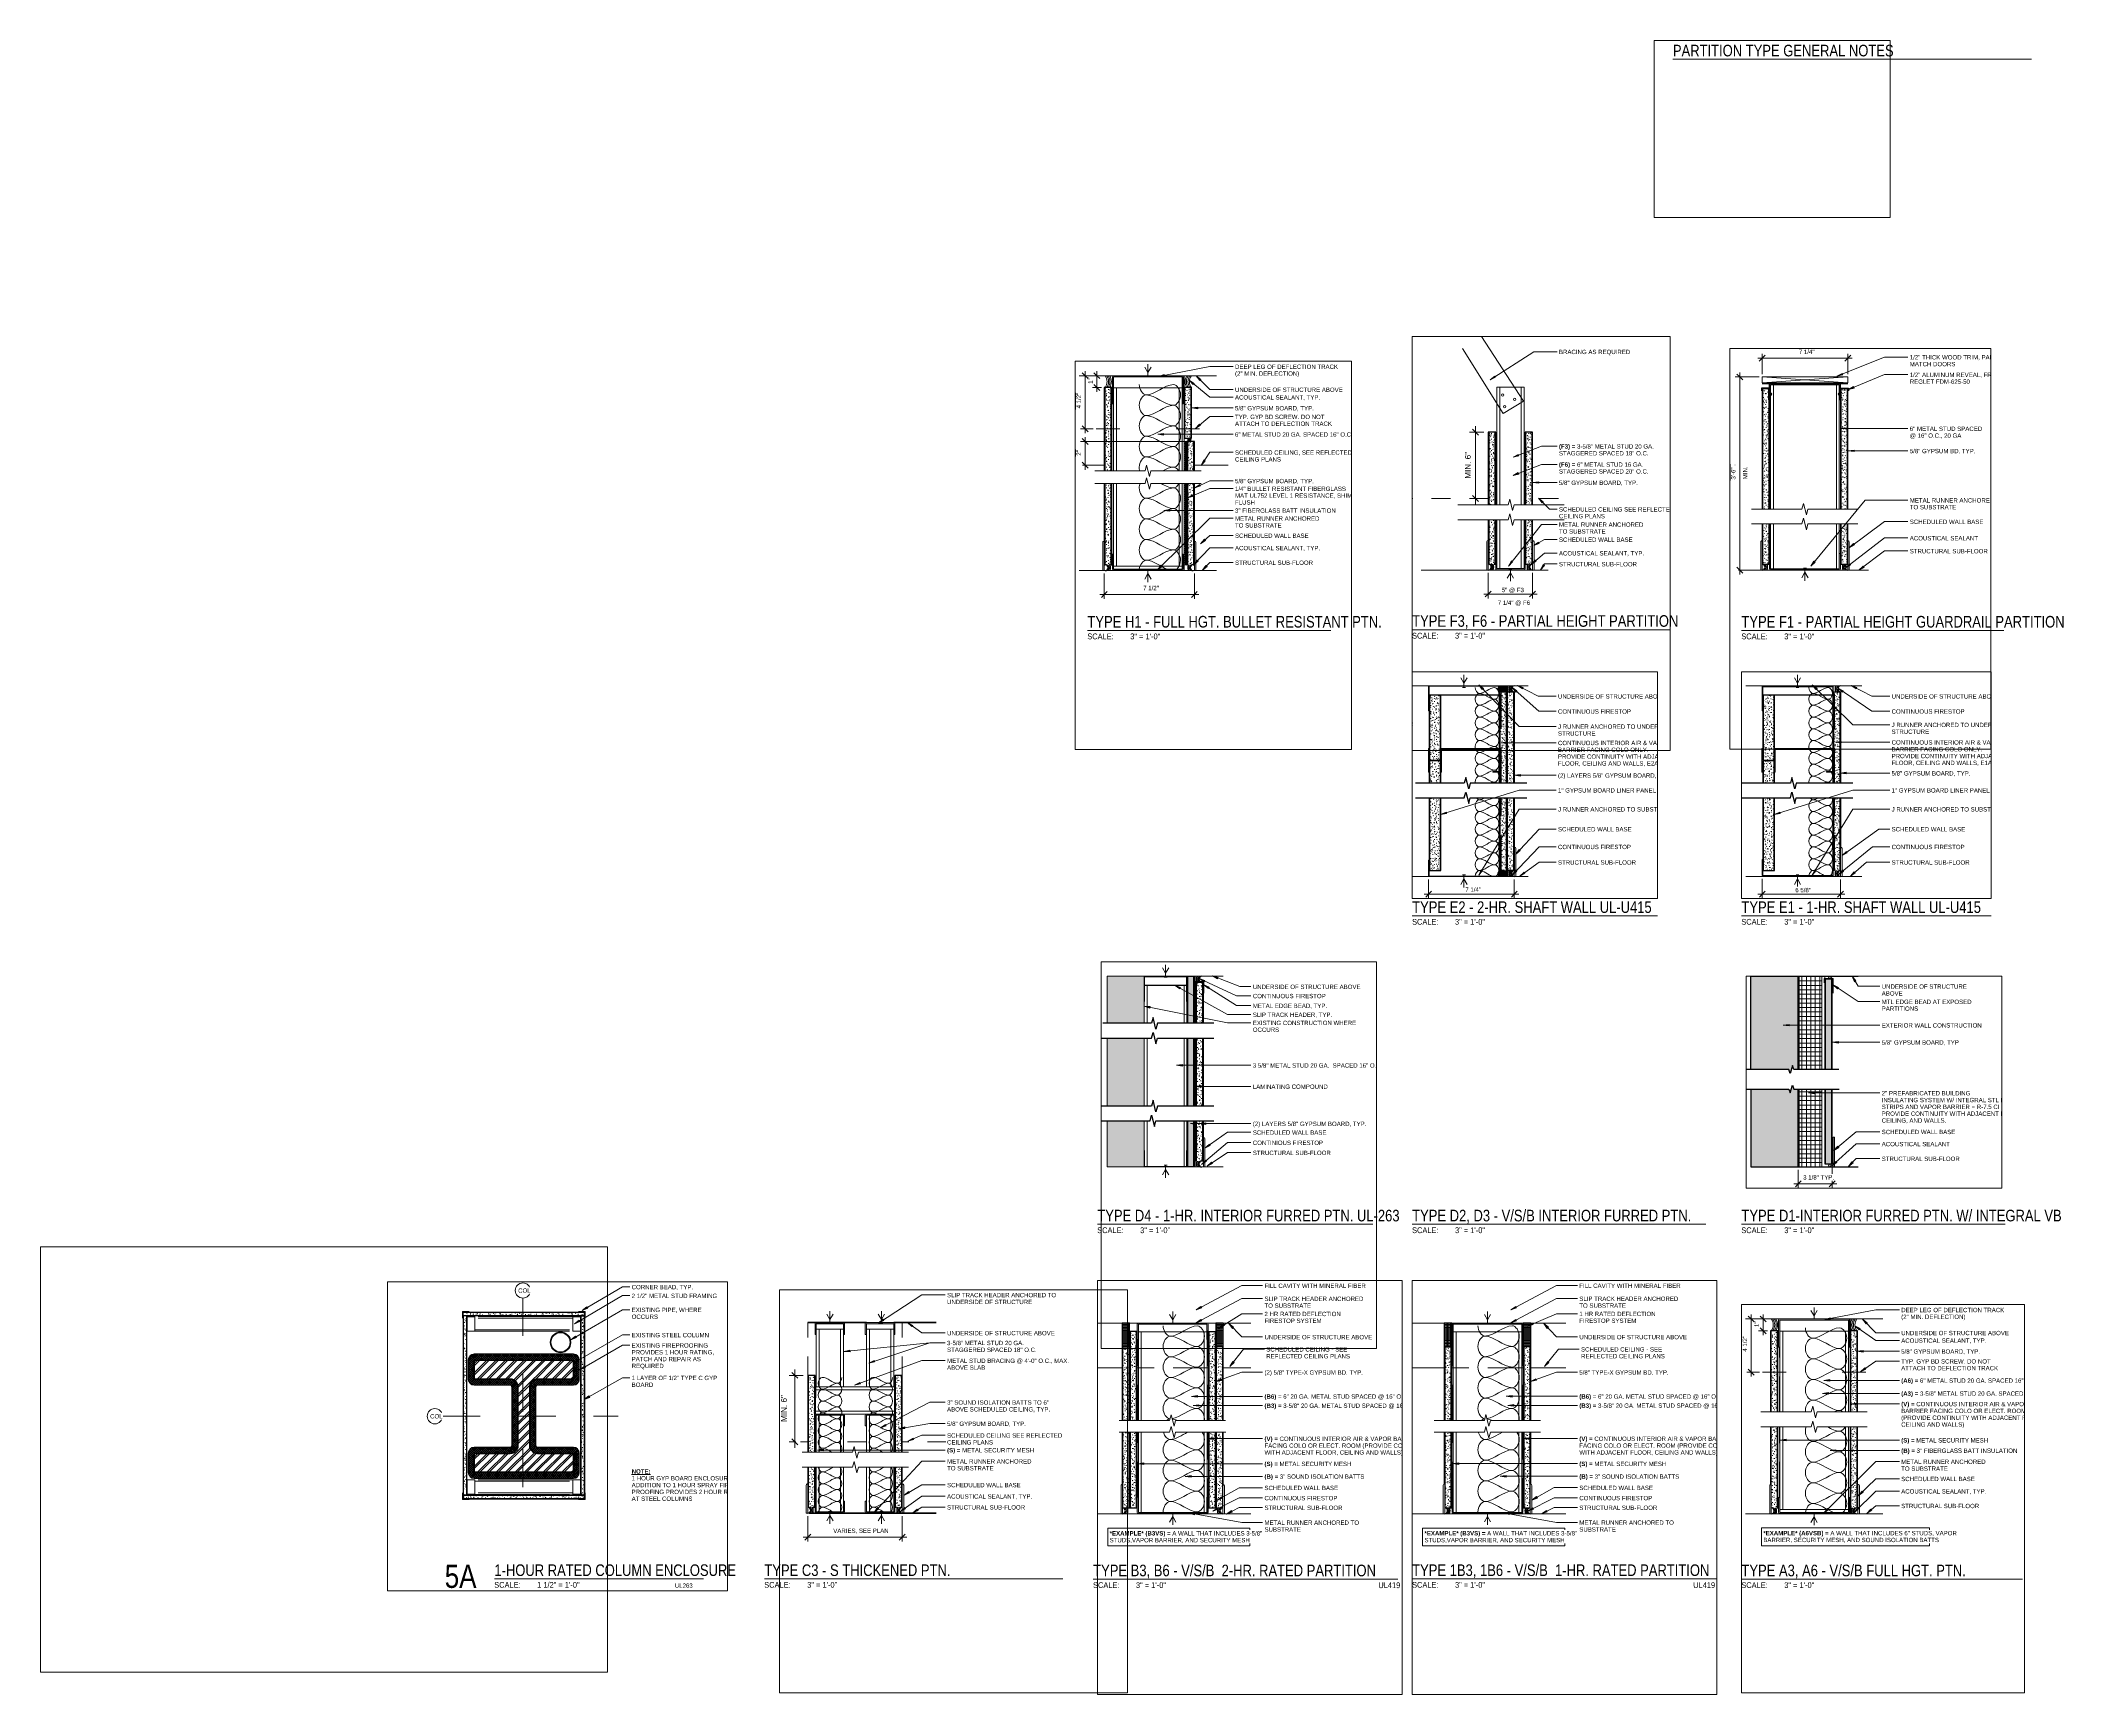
# Paper-space layout 'Layout1' of a CAD drawing. Header units: inches. Extents: x 0 to 42.8, y -0.5 to 34.5.
# The model-space entities are those that its viewports show. They can reach past a viewport. Long polylines and large blocks are cut down to what shows.
import ezdxf

# ---------------------------------------------------------------- set-up
doc = ezdxf.new("R2010")
doc.units = ezdxf.units.IN
doc.header["$MEASUREMENT"] = 0
for name, pattern in [('Dash Dot 3_32_', [0.15625, 0.09375, -0.03125, 0, -0.03125]), ('Hidden', [0.28125, 0.1875, -0.09375]), ('Hidden 1_16_', [0.09375, 0.0625, -0.03125]), ('HIDDEN_2_', [0.375, 0.25, -0.125]), ('Overhead', [0.15625, 0.09375, -0.0625])]:
    doc.linetypes.add(name, pattern=pattern)
for name, color, linetype, lineweight in [('A-ANNO-DIMS', 211, 'Continuous', 9), ('A-ANNO-DIMS-4', 211, 'Continuous', 9), ('A-DETL', 90, 'Continuous', 9), ('A-DETL-GENF', 92, 'Continuous', 9), ('A-DETL-HDLN', 90, 'Hidden', 9), ('A-DETL-MEDM', 33, 'Continuous', 30), ('A-DETL-THIN', 151, 'Continuous', 18), ('A-DETL-WIDE', 214, 'Continuous', 18), ('A-FLOR-OVHD', 1, 'Overhead', 9), ('G-ANNO-TEXT', 231, 'Continuous', 9), ('G-ANNO-TTLB', 6, 'Continuous', 9)]:
    doc.layers.add(name, color=color, linetype=linetype, lineweight=lineweight)
doc.layers.add('G-ANNO-NPLT', color=191, linetype='Continuous', plot=False)
doc.styles.add('Arial', font='arial.ttf', dxfattribs={"width": 0.8, "height": 0.368825})
doc.styles.add('Arial_2', font='arial.ttf', dxfattribs={"height": 0.491766})
doc.styles.add('Arial_3', font='arial.ttf', dxfattribs={"width": 0.8, "height": 0.491766})
doc.styles.add('Arial_4', font='arial.ttf', dxfattribs={"width": 0.8, "height": 0.73765})
doc.styles.add('Arial_5', font='arial.ttf', dxfattribs={"width": 0.8, "height": 0.122942})
doc.styles.add('Arial_6', font='arial.ttf', dxfattribs={"width": 0.8, "height": 0.245883})
doc.dimstyles.new('Linear_-_1_8__Arial', dxfattribs={"dimscale": 12, "dimtxt": 0.5, "dimasz": 0.041667, "dimexe": 0.041667, "dimexo": 0.03125, "dimgap": 0.020833, "dimtad": 1, "dimdec": 5, "dimrnd": 0.03125, "dimzin": 1, "dimdsep": 46, "dimlunit": 4, "dimtxsty": 'Arial_2', "dimblk1": 'OBLIQUE', "dimblk2": 'OBLIQUE', "dimsah": 1, "dimcen": 0.09, "dimdle": 0.041667, "dimazin": 0, "dimtfac": 1, "dimtdec": 4, "dimtix": 1, "dimtmove": 2, "dimatfit": 3, "dimfxl": 1, "dimtvp": 1, "dimtfill": 1, "dimfrac": 2, "dimtolj": 1, "dimtzin": 0, "dimarcsym": 2})
doc.dimstyles.new('Linear_-_1_8__Arial_1', dxfattribs={"dimscale": 12, "dimtxt": 0.5, "dimasz": 0.041667, "dimexe": 0.041667, "dimexo": 0.03125, "dimgap": 0.020833, "dimtad": 1, "dimdec": 5, "dimrnd": 0.03125, "dimzin": 1, "dimdsep": 46, "dimlunit": 4, "dimtxsty": 'Arial_2', "dimblk1": 'OBLIQUE', "dimblk2": 'OBLIQUE', "dimsah": 1, "dimcen": 0.09, "dimdle": 0.041667, "dimazin": 0, "dimtfac": 1, "dimtdec": 4, "dimtix": 1, "dimtmove": 0, "dimatfit": 3, "dimfxl": 1, "dimtvp": 1, "dimtfill": 1, "dimfrac": 2, "dimtolj": 1, "dimtzin": 0, "dimarcsym": 2})
doc.dimstyles.new('Linear_-_3_32__Arial', dxfattribs={"dimscale": 12, "dimtxt": 0.375, "dimasz": 0.041667, "dimexe": 0.03125, "dimexo": 0.020833, "dimgap": 0.020833, "dimtad": 1, "dimdec": 1, "dimrnd": 0.5, "dimzin": 3, "dimdsep": 46, "dimlunit": 4, "dimtxsty": 'Arial', "dimblk1": 'OBLIQUE', "dimblk2": 'OBLIQUE', "dimsah": 1, "dimcen": 0.09, "dimdle": 0.03125, "dimazin": 0, "dimtfac": 1, "dimtdec": 4, "dimtix": 1, "dimtmove": 0, "dimatfit": 3, "dimfxl": 1, "dimtvp": 1, "dimtfill": 1, "dimfrac": 2, "dimtolj": 1, "dimtzin": 0, "dimarcsym": 2})
doc.dimstyles.new('Linear_-_3_32__Arial_1', dxfattribs={"dimscale": 12, "dimtxt": 0.375, "dimasz": 0.041667, "dimexe": 0.03125, "dimexo": 0.020833, "dimgap": 0.020833, "dimtad": 1, "dimdec": 1, "dimrnd": 0.5, "dimzin": 3, "dimdsep": 46, "dimlunit": 4, "dimtxsty": 'Arial', "dimblk1": 'OBLIQUE', "dimblk2": 'OBLIQUE', "dimsah": 1, "dimcen": 0.09, "dimdle": 0.03125, "dimazin": 0, "dimtfac": 1, "dimtdec": 4, "dimtix": 1, "dimtmove": 0, "dimatfit": 3, "dimfxl": 1, "dimtvp": 1, "dimtfill": 1, "dimfrac": 2, "dimtolj": 1, "dimtzin": 0, "dimarcsym": 2})
doc.dimstyles.new('Linear_-_3_32__Arial_1_8_', dxfattribs={"dimscale": 12, "dimtxt": 0.375, "dimasz": 0.041667, "dimexe": 0.03125, "dimexo": 0.020833, "dimgap": 0.020833, "dimtad": 1, "dimdec": 3, "dimrnd": 0.125, "dimzin": 3, "dimdsep": 46, "dimlunit": 4, "dimtxsty": 'Arial', "dimblk1": 'OBLIQUE', "dimblk2": 'OBLIQUE', "dimsah": 1, "dimcen": 0.09, "dimdle": 0.03125, "dimazin": 0, "dimtfac": 1, "dimtdec": 4, "dimtix": 1, "dimtmove": 2, "dimatfit": 3, "dimfxl": 1, "dimtvp": 1, "dimtfill": 1, "dimfrac": 2, "dimtolj": 1, "dimtzin": 0, "dimarcsym": 2})
doc.dimstyles.new('Linear_-_3_32__Arial_2', dxfattribs={"dimscale": 12, "dimtxt": 0.375, "dimasz": 0.041667, "dimexe": 0.03125, "dimexo": 0.020833, "dimgap": 0.020833, "dimtad": 1, "dimdec": 1, "dimrnd": 0.5, "dimzin": 3, "dimdsep": 46, "dimlunit": 4, "dimtxsty": 'Arial', "dimblk1": 'OBLIQUE', "dimblk2": 'OBLIQUE', "dimsah": 1, "dimcen": 0.09, "dimdle": 0.03125, "dimazin": 0, "dimtfac": 1, "dimtdec": 4, "dimtix": 1, "dimtmove": 2, "dimatfit": 3, "dimfxl": 1, "dimtvp": 1, "dimtfill": 1, "dimfrac": 2, "dimtolj": 1, "dimtzin": 0, "dimarcsym": 2})
doc.dimstyles.new('Linear_-_3_32__Arial_Precise', dxfattribs={"dimscale": 12, "dimtxt": 0.375, "dimasz": 0.041667, "dimexe": 0.03125, "dimexo": 0.020833, "dimgap": 0.020833, "dimtad": 1, "dimdec": 3, "dimrnd": 0.125, "dimzin": 3, "dimdsep": 46, "dimlunit": 4, "dimtxsty": 'Arial', "dimblk1": 'OBLIQUE', "dimblk2": 'OBLIQUE', "dimsah": 1, "dimcen": 0.09, "dimdle": 0.03125, "dimazin": 0, "dimtfac": 1, "dimtdec": 4, "dimtix": 1, "dimtmove": 2, "dimatfit": 3, "dimfxl": 1, "dimtvp": 1, "dimtfill": 1, "dimfrac": 2, "dimtolj": 1, "dimtzin": 0, "dimarcsym": 2})
doc.dimstyles.new('SPARCH_-_3_32__1_2__TOL_', dxfattribs={"dimscale": 12, "dimtxt": 0.375, "dimasz": 0.041667, "dimexe": 0.03125, "dimexo": 0.020833, "dimgap": 0.020833, "dimtad": 1, "dimdec": 1, "dimrnd": 0.5, "dimzin": 3, "dimdsep": 46, "dimlunit": 4, "dimtxsty": 'Arial', "dimblk1": 'OBLIQUE', "dimblk2": 'OBLIQUE', "dimsah": 1, "dimcen": 0.09, "dimdle": 0.03125, "dimazin": 0, "dimtfac": 1, "dimtdec": 4, "dimtix": 1, "dimtmove": 0, "dimatfit": 3, "dimfxl": 1, "dimtvp": 1, "dimtfill": 1, "dimfrac": 2, "dimtolj": 1, "dimtzin": 0, "dimarcsym": 2})
doc.dimstyles.new('SPARCH_-_3_32__1_2__TOL__1', dxfattribs={"dimscale": 12, "dimtxt": 0.375, "dimasz": 0.041667, "dimexe": 0.03125, "dimexo": 0.020833, "dimgap": 0.020833, "dimtad": 1, "dimdec": 1, "dimrnd": 0.5, "dimzin": 3, "dimdsep": 46, "dimlunit": 4, "dimtxsty": 'Arial', "dimblk1": 'OBLIQUE', "dimblk2": 'OBLIQUE', "dimsah": 1, "dimcen": 0.09, "dimdle": 0.03125, "dimazin": 0, "dimtfac": 1, "dimtdec": 4, "dimtix": 1, "dimtmove": 0, "dimatfit": 3, "dimfxl": 1, "dimtvp": 1, "dimtfill": 1, "dimfrac": 2, "dimtolj": 1, "dimtzin": 0, "dimarcsym": 2})
doc.dimstyles.new('SPARCH_-_3_32__1_8__TOL_', dxfattribs={"dimscale": 12, "dimtxt": 0.375, "dimasz": 0.041667, "dimexe": 0.03125, "dimexo": 0.020833, "dimgap": 0.020833, "dimtad": 1, "dimdec": 3, "dimrnd": 0.125, "dimzin": 3, "dimdsep": 46, "dimlunit": 4, "dimtxsty": 'Arial', "dimblk1": 'OBLIQUE', "dimblk2": 'OBLIQUE', "dimsah": 1, "dimcen": 0.09, "dimdle": 0.03125, "dimazin": 0, "dimtfac": 1, "dimtdec": 4, "dimtix": 1, "dimtmove": 0, "dimatfit": 3, "dimfxl": 1, "dimtvp": 1, "dimtfill": 1, "dimfrac": 2, "dimtolj": 1, "dimtzin": 0, "dimarcsym": 2})
pattern_1 = [(0, (364.272, 0), (0, 0.125), []), (90, (364.272, 0), (-0.125, 8e-18), [])]
pattern_2 = [(0, (489.722, 0), (0, 0.375), []), (90, (489.722, 0), (-0.375, 2e-17), [])]
pattern_3 = [(0, (579.487, 0), (0, 0.125), []), (90, (579.487, 0), (-0.125, 8e-18), [])]

# ---------------------------------------------------------------- blocks, each defined once
blk = doc.blocks.new('Gypsum Wallboard-Section - 1_-10821-TYPE E1 - 1-HR_ SHAFT WALL UL-U415')
at = {"layer": 'A-DETL-GENF'}
h = blk.add_hatch(dxfattribs=at)
h.set_pattern_fill('FP_2', color=256, style=0, pattern_type=2)
h.set_pattern_definition([(270, (-75.739, 78.88), (0.16, -0.64), [0.053, -0.427, 0.053, -0.427, -2.56]), (270, (-75.739, 78.88), (0.16, -0.64), [-0.96, 0.053, -0.907, 0.053, -0.427, -1.12]), (270, (-75.739, 78.88), (0.16, -0.64), [-2.4, 0.053, -0.267, 0.053, -0.747]), (30, (-75.659, 78.64), (0.47425626, 0.45856406), [0.053, -0.427, 0.053, -0.427, -2.56]), (30, (-75.659, 78.64), (0.47425626, 0.45856406), [-0.96, 0.053, -0.907, 0.053, -0.427, -1.12]), (30, (-75.659, 78.64), (0.47425626, 0.45856406), [-2.4, 0.053, -0.267, 0.053, -0.747]), (150, (-75.339, 78.56), (-0.63425626, 0.18143594), [0.053, -0.427, 0.053, -0.427, -2.56]), (150, (-75.339, 78.56), (-0.63425626, 0.18143594), [-0.96, 0.053, -0.907, 0.053, -0.427, -1.12]), (150, (-75.339, 78.56), (-0.63425626, 0.18143594), [-2.4, 0.053, -0.267, 0.053, -0.747])])
h.paths.add_polyline_path([(0, 0), (0, -1), (6.157, -1), (6.157, 0), (0.937, 0)], flags=0)
h.paths.add_polyline_path([(7.407, 0), (7.407, -1), (9.294, -1), (9.294, 0), (8.325, 0)], flags=0)
h.paths.add_polyline_path([(9.356, -0.004), (9.356, -1), (14.854, -1), (14.854, 0), (9.356, 0)], flags=0)
for p, q in [((0, -0.062), (6.157, -0.062)), ((7.407, -0.062), (9.294, -0.062)), ((9.356, -0.062), (14.854, -0.062)), ((0, -0.938), (6.157, -0.938)), ((7.407, -0.938), (9.294, -0.938)), ((9.356, -0.938), (14.854, -0.938))]:
    blk.add_line(p, q, dxfattribs=at)
at = {"layer": 'A-DETL-MEDM'}
for p, q in [((0, 0), (0, -1)), ((6.157, 0), (0.937, 0)), ((8.325, 0), (7.407, 0)), ((13.514, 0), (10.325, 0)), ((0, -1), (6.157, -1)), ((7.407, -1), (8.325, -1)), ((10.325, -1), (14.854, -1))]:
    blk.add_line(p, q, dxfattribs=at)
blk = doc.blocks.new('Caulking-Section - 1_2_-10811-TYPE E1 - 1-HR_ SHAFT WALL UL-U415')
at = {"layer": 'A-DETL-GENF'}
for centre, radius, start, end in [((0.125, 0.25), 0.271, 292.6199, 67.3801), ((0.063, 0.25), 0.417, 323.1301, 36.8699), ((-0.25, 0.25), 0.771, 341.0754, 18.9246)]:
    blk.add_arc(centre, radius, start, end, dxfattribs=at)
at = {"layer": 'A-DETL-MEDM'}
blk.add_arc((0.063, 0.25), 0.25, 270, 90, dxfattribs=at)
blk = doc.blocks.new('Gypsum Wallboard-Section1 - 5_8_-10816-TYPE E1 - 1-HR_ SHAFT WALL UL-U415')
at = {"layer": 'A-DETL-GENF'}
h = blk.add_hatch(dxfattribs=at)
h.set_pattern_fill('FP_3', color=256, style=0, pattern_type=2)
h.set_pattern_definition([(270, (-75.739, 84.845), (0.16, -0.64), [0.053, -0.427, 0.053, -0.427, -2.56]), (270, (-75.739, 84.845), (0.16, -0.64), [-0.96, 0.053, -0.907, 0.053, -0.427, -1.12]), (270, (-75.739, 84.845), (0.16, -0.64), [-2.4, 0.053, -0.267, 0.053, -0.747]), (30, (-75.659, 84.605), (0.47425626, 0.45856406), [0.053, -0.427, 0.053, -0.427, -2.56]), (30, (-75.659, 84.605), (0.47425626, 0.45856406), [-0.96, 0.053, -0.907, 0.053, -0.427, -1.12]), (30, (-75.659, 84.605), (0.47425626, 0.45856406), [-2.4, 0.053, -0.267, 0.053, -0.747]), (150, (-75.339, 84.525), (-0.63425626, 0.18143594), [0.053, -0.427, 0.053, -0.427, -2.56]), (150, (-75.339, 84.525), (-0.63425626, 0.18143594), [-0.96, 0.053, -0.907, 0.053, -0.427, -1.12]), (150, (-75.339, 84.525), (-0.63425626, 0.18143594), [-2.4, 0.053, -0.267, 0.053, -0.747])])
h.paths.add_polyline_path([(0, 0), (0, -0.625), (6.157, -0.625), (6.157, 0), (0.011, 0)], flags=0)
h.paths.add_polyline_path([(7.407, -0.625), (15.139, -0.625), (15.139, 0), (7.407, 0), (7.407, -0.03)], flags=0)
for p, q in [((0, -0.062), (6.157, -0.062)), ((0, -0.563), (6.157, -0.563)), ((7.407, -0.062), (15.139, -0.062)), ((7.407, -0.563), (15.139, -0.563))]:
    blk.add_line(p, q, dxfattribs=at)
at = {"layer": 'A-DETL-MEDM'}
for p, q in [((0, -0.125), (0, 0)), ((0.937, 0), (6.157, 0)), ((7.407, 0), (8.325, 0)), ((10.325, 0), (13.514, 0)), ((15.139, 0), (15.139, -0.625)), ((6.157, -0.625), (2, -0.625)), ((15.139, -0.625), (7.407, -0.625))]:
    blk.add_line(p, q, dxfattribs=at)
blk = doc.blocks.new('Channel Studs-Section - 6_-8344-TYPE E1 - 1-HR_ SHAFT WALL UL-U415')
at = {"layer": 'A-DETL-GENF'}
for p, q in [((-1.291, -1.509), (-1.291, -2.204)), ((-1.256, -2.2), (-1.256, -1.532)), ((4.674, -1.532), (4.674, -2.2)), ((4.709, -2.204), (4.709, -1.509)), ((-1.26, -2.235), (4.677, -2.235)), ((4.674, -2.2), (-1.256, -2.2))]:
    blk.add_line(p, q, dxfattribs=at)
for centre, radius, start, end in [((-1.26, -2.204), 0.0312, 180, 270), ((4.677, -2.204), 0.0313, 270, 360)]:
    blk.add_arc(centre, radius, start, end, dxfattribs=at)
blk = doc.blocks.new('Resilient Flat Base-Section - 2 1_2_-8343-TYPE E1 - 1-HR_ SHAFT WALL UL-U415')
at = {"layer": 'A-DETL-GENF'}
for p, q in [((-1.291, 0.234), (-1.291, -2.266)), ((-1.166, -2.266), (-1.166, 0.109)), ((-1.291, -2.266), (-1.166, -2.266))]:
    blk.add_line(p, q, dxfattribs=at)
blk.add_arc((-1.291, 0.109), 0.125, 360, 90, dxfattribs=at)
blk = doc.blocks.new('Channel Studs-Section - 6_-10819-TYPE E1 - 1-HR_ SHAFT WALL UL-U415')
at = {"layer": 'A-DETL-GENF'}
for p, q in [((-1.291, 2.204), (-1.291, 0.86)), ((4.677, 2.235), (-1.26, 2.235)), ((-1.256, 0.86), (-1.256, 2.2)), ((-1.256, 2.2), (4.674, 2.2)), ((4.674, 2.2), (4.674, 0.86)), ((4.709, 0.86), (4.709, 2.204)), ((-1.291, 0.86), (-1.256, 0.86)), ((4.674, 0.86), (4.709, 0.86))]:
    blk.add_line(p, q, dxfattribs=at)
for centre, start, end in [((-1.26, 2.204), 90, 180), ((4.677, 2.204), 0, 90)]:
    blk.add_arc(centre, 0.0312, start, end, dxfattribs=at)
blk = doc.blocks.new('Break Line1 - Break Line-10820-TYPE E1 - 1-HR_ SHAFT WALL UL-U415')
at = {"layer": 'A-DETL-MEDM'}
for p, q in [((-4.387, 0), (-0.25, 0)), ((-0.25, 0), (-0.125, 0.484)), ((-0.125, 0.484), (0.125, -0.484)), ((0.125, -0.484), (0.25, 0)), ((0.25, 0), (5.033, 0))]:
    blk.add_line(p, q, dxfattribs=at)
blk = doc.blocks.new('Break Line1 - Break Line-10818-TYPE E1 - 1-HR_ SHAFT WALL UL-U415')
at = {"layer": 'A-DETL-MEDM'}
for p, q in [((-5.033, 0), (-0.25, 0)), ((-0.25, 0), (-0.125, 0.484)), ((-0.125, 0.484), (0.125, -0.484)), ((0.125, -0.484), (0.25, 0)), ((0.25, 0), (4.386, 0))]:
    blk.add_line(p, q, dxfattribs=at)
blk = doc.blocks.new('Channel Studs-Section - 6_-V2-TYPE E1 - 1-HR_ SHAFT WALL UL-U415')
at = {"layer": 'A-DETL-GENF'}
for p, q in [((-1.256, -0.86), (-1.291, -0.86)), ((-1.291, -0.86), (-1.291, -2.204)), ((-1.256, -2.2), (-1.256, -0.86)), ((4.709, -0.86), (4.674, -0.86)), ((4.674, -0.86), (4.674, -2.2)), ((4.709, -2.204), (4.709, -0.86)), ((-1.26, -2.235), (4.677, -2.235)), ((4.674, -2.2), (-1.256, -2.2))]:
    blk.add_line(p, q, dxfattribs=at)
for centre, radius, start, end in [((-1.26, -2.204), 0.0312, 180, 270), ((4.677, -2.204), 0.0313, 270, 360)]:
    blk.add_arc(centre, radius, start, end, dxfattribs=at)
blk = doc.blocks.new('Joint Sealant and Backer Rod-Section - 1_2_-10822-TYPE E2 - 2-HR_ SHAFT WALL UL-U415')
at = {"layer": 'A-DETL-MEDM', "lineweight": 9}
h = blk.add_hatch(color=256, dxfattribs=at)
h.paths.add_polyline_path([(0.913, 0.5), (0.896, 0.5), (0.831, 0.491), (0.771, 0.467), (0.719, 0.427), (0.68, 0.375), (0.655, 0.315), (0.646, 0.25), (0.655, 0.185), (0.68, 0.125), (0.719, 0.073), (0.771, 0.033), (0.831, 0.009), (0.896, 0), (1.209, 0), (1.273, 0.009), (1.314, 0.025), (1.313, 0.035), (1.313, 0.475), (1.273, 0.491), (1.209, 0.5)], flags=0)
h.paths.add_polyline_path([(1.348, 0.456), (1.348, 0.044), (1.385, 0.073), (1.425, 0.125), (1.45, 0.185), (1.459, 0.25), (1.45, 0.315), (1.425, 0.375), (1.385, 0.427)], flags=0)
at = {"layer": 'A-DETL-GENF'}
blk.add_line((0.896, 0), (1.209, 0), dxfattribs=at)
for centre, radius, start, end in [((0.125, 0.25), 0.271, 292.6199, 67.3801), ((0.063, 0.25), 0.417, 323.1301, 36.8699), ((0.896, 0.25), 0.417, 143.1301, 216.8699), ((0.849, 0.25), 0.277, 115.6022, 244.3978), ((0.896, 0.25), 0.25, 90, 270), ((1.209, 0.25), 0.25, 65.1828, 90), ((1.209, 0.25), 0.25, 270, 295.0155), ((1.209, 0.25), 0.25, 304.0799, 55.8506)]:
    blk.add_arc(centre, radius, start, end, dxfattribs=at)
at = {"layer": 'A-DETL-MEDM'}
blk.add_arc((0.063, 0.25), 0.25, 270, 90, dxfattribs=at)
blk = doc.blocks.new('Gypsum Wallboard-Section - 1_-10821-TYPE E2 - 2-HR_ SHAFT WALL UL-U415')
at = {"layer": 'A-DETL-GENF'}
h = blk.add_hatch(dxfattribs=at)
h.set_pattern_fill('FP_4', color=256, style=0, pattern_type=2)
h.set_pattern_definition([(270, (-52.903, 78.88), (0.16, -0.64), [0.053, -0.427, 0.053, -0.427, -2.56]), (270, (-52.903, 78.88), (0.16, -0.64), [-0.96, 0.053, -0.907, 0.053, -0.427, -1.12]), (270, (-52.903, 78.88), (0.16, -0.64), [-2.4, 0.053, -0.267, 0.053, -0.747]), (30, (-52.823, 78.64), (0.47425626, 0.45856406), [0.053, -0.427, 0.053, -0.427, -2.56]), (30, (-52.823, 78.64), (0.47425626, 0.45856406), [-0.96, 0.053, -0.907, 0.053, -0.427, -1.12]), (30, (-52.823, 78.64), (0.47425626, 0.45856406), [-2.4, 0.053, -0.267, 0.053, -0.747]), (150, (-52.503, 78.56), (-0.63425626, 0.18143594), [0.053, -0.427, 0.053, -0.427, -2.56]), (150, (-52.503, 78.56), (-0.63425626, 0.18143594), [-0.96, 0.053, -0.907, 0.053, -0.427, -1.12]), (150, (-52.503, 78.56), (-0.63425626, 0.18143594), [-2.4, 0.053, -0.267, 0.053, -0.747])])
h.paths.add_polyline_path([(0, 0), (0, -1), (6.157, -1), (6.157, 0), (0.875, 0)], flags=0)
h.paths.add_polyline_path([(7.407, 0), (7.407, -1), (9.294, -1), (9.294, 0), (8.325, 0)], flags=0)
h.paths.add_polyline_path([(9.356, 0), (9.356, -1), (14.854, -1), (14.854, 0), (10.325, 0)], flags=0)
for p, q in [((0, -0.062), (6.157, -0.062)), ((7.407, -0.062), (9.294, -0.062)), ((9.356, -0.062), (14.854, -0.062)), ((0, -0.938), (6.157, -0.938)), ((7.407, -0.938), (9.294, -0.938)), ((9.356, -0.938), (14.854, -0.938))]:
    blk.add_line(p, q, dxfattribs=at)
at = {"layer": 'A-DETL-MEDM'}
for p, q in [((0, 0), (0, -1)), ((6.157, 0), (0.875, 0)), ((8.325, 0), (7.407, 0)), ((13.514, 0), (10.325, 0)), ((0, -1), (6.157, -1)), ((7.407, -1), (8.325, -1)), ((10.325, -1), (14.854, -1))]:
    blk.add_line(p, q, dxfattribs=at)
blk = doc.blocks.new('Gypsum Wallboard-Section1 - 5_8_-10816-TYPE E2 - 2-HR_ SHAFT WALL UL-U415')
at = {"layer": 'A-DETL-GENF'}
h = blk.add_hatch(dxfattribs=at)
h.set_pattern_fill('FP_5', color=256, style=0, pattern_type=2)
h.set_pattern_definition([(270, (-52.903, 84.845), (0.16, -0.64), [0.053, -0.427, 0.053, -0.427, -2.56]), (270, (-52.903, 84.845), (0.16, -0.64), [-0.96, 0.053, -0.907, 0.053, -0.427, -1.12]), (270, (-52.903, 84.845), (0.16, -0.64), [-2.4, 0.053, -0.267, 0.053, -0.747]), (30, (-52.823, 84.605), (0.47425626, 0.45856406), [0.053, -0.427, 0.053, -0.427, -2.56]), (30, (-52.823, 84.605), (0.47425626, 0.45856406), [-0.96, 0.053, -0.907, 0.053, -0.427, -1.12]), (30, (-52.823, 84.605), (0.47425626, 0.45856406), [-2.4, 0.053, -0.267, 0.053, -0.747]), (150, (-52.503, 84.525), (-0.63425626, 0.18143594), [0.053, -0.427, 0.053, -0.427, -2.56]), (150, (-52.503, 84.525), (-0.63425626, 0.18143594), [-0.96, 0.053, -0.907, 0.053, -0.427, -1.12]), (150, (-52.503, 84.525), (-0.63425626, 0.18143594), [-2.4, 0.053, -0.267, 0.053, -0.747])])
h.paths.add_polyline_path([(0, 0), (0, -0.625), (6.157, -0.625), (6.157, 0), (0.003, 0)], flags=0)
h.paths.add_polyline_path([(7.407, -0.03), (7.407, -0.625), (15.139, -0.625), (15.139, 0), (7.407, 0)], flags=0)
for p, q in [((0, -0.062), (6.157, -0.062)), ((0, -0.563), (6.157, -0.563)), ((7.407, -0.062), (15.139, -0.062)), ((7.407, -0.563), (15.139, -0.563))]:
    blk.add_line(p, q, dxfattribs=at)
at = {"layer": 'A-DETL-MEDM'}
for p, q in [((0, -0.104), (0, 0)), ((0.875, 0), (6.157, 0)), ((7.407, 0), (8.325, 0)), ((10.325, 0), (13.514, 0)), ((15.139, 0), (15.139, -0.625))]:
    blk.add_line(p, q, dxfattribs=at)
blk = doc.blocks.new('Channel Studs-Section - 6_-8344-TYPE E2 - 2-HR_ SHAFT WALL UL-U415')
at = {"layer": 'A-DETL-GENF'}
for p, q in [((-1.291, -1.462), (-1.291, -2.204)), ((-1.256, -2.2), (-1.256, -1.485)), ((4.674, -1.485), (4.674, -2.2)), ((4.709, -2.204), (4.709, -1.462)), ((-1.26, -2.235), (4.677, -2.235)), ((4.674, -2.2), (-1.256, -2.2))]:
    blk.add_line(p, q, dxfattribs=at)
for centre, radius, start, end in [((-1.26, -2.204), 0.0312, 180, 270), ((4.677, -2.204), 0.0313, 270, 360)]:
    blk.add_arc(centre, radius, start, end, dxfattribs=at)
blk = doc.blocks.new('Joint Sealant and Backer Rod-Section - 1_2_-V3-TYPE E2 - 2-HR_ SHAFT WALL UL-U415')
at = {"layer": 'A-DETL-MEDM', "lineweight": 9}
h = blk.add_hatch(color=256, dxfattribs=at)
h.paths.add_polyline_path([(0.913, 0.5), (0.896, 0.5), (0.831, 0.491), (0.771, 0.467), (0.719, 0.427), (0.68, 0.375), (0.655, 0.315), (0.646, 0.25), (0.655, 0.185), (0.68, 0.125), (0.719, 0.073), (0.771, 0.033), (0.831, 0.009), (0.896, 0), (1.209, 0), (1.273, 0.009), (1.313, 0.025), (1.313, 0.475), (1.273, 0.491), (1.209, 0.5)], flags=0)
h.paths.add_polyline_path([(1.348, 0.456), (1.348, 0.044), (1.385, 0.073), (1.425, 0.125), (1.45, 0.185), (1.459, 0.25), (1.45, 0.315), (1.425, 0.375), (1.385, 0.427)], flags=0)
at = {"layer": 'A-DETL-GENF'}
for p, q in [((1.209, 0.5), (0.896, 0.5)), ((0.896, 0), (1.209, 0))]:
    blk.add_line(p, q, dxfattribs=at)
for centre, radius, start, end in [((0.125, 0.25), 0.271, 292.6199, 67.3801), ((0.063, 0.25), 0.417, 323.1301, 36.8699), ((0.896, 0.25), 0.417, 143.1301, 216.8699), ((0.849, 0.25), 0.277, 115.6022, 244.3978), ((0.896, 0.25), 0.25, 90, 270), ((1.209, 0.25), 0.25, 64.9845, 90), ((1.209, 0.25), 0.25, 270, 294.8172), ((1.209, 0.25), 0.25, 304.1494, 55.9201)]:
    blk.add_arc(centre, radius, start, end, dxfattribs=at)
at = {"layer": 'A-DETL-MEDM'}
blk.add_arc((0.063, 0.25), 0.25, 270, 90, dxfattribs=at)
blk = doc.blocks.new('Resilient Flat Base-Section - 2 1_2_-8343-TYPE E2 - 2-HR_ SHAFT WALL UL-U415')
at = {"layer": 'A-DETL-GENF'}
for p, q in [((-1.166, -2.266), (-1.166, 0.109)), ((-1.291, -1.766), (-1.291, -2.266)), ((-1.291, -2.266), (-1.166, -2.266))]:
    blk.add_line(p, q, dxfattribs=at)
blk.add_arc((-1.291, 0.109), 0.125, 360, 90, dxfattribs=at)
blk = doc.blocks.new('Channel Studs-Section - 6_-10819-TYPE E2 - 2-HR_ SHAFT WALL UL-U415')
at = {"layer": 'A-DETL-GENF'}
for p, q in [((-1.291, 2.204), (-1.291, 0.86)), ((4.677, 2.235), (-1.26, 2.235)), ((-1.256, 0.86), (-1.256, 2.2)), ((-1.256, 2.2), (4.674, 2.2)), ((4.674, 2.2), (4.674, 0.86)), ((4.709, 0.86), (4.709, 2.204)), ((-1.291, 0.86), (-1.256, 0.86)), ((4.674, 0.86), (4.709, 0.86))]:
    blk.add_line(p, q, dxfattribs=at)
for centre, start, end in [((-1.26, 2.204), 90, 180), ((4.677, 2.204), 0, 90)]:
    blk.add_arc(centre, 0.0312, start, end, dxfattribs=at)
blk = doc.blocks.new('Gypsum Wallboard-Section1 - 5_8_-V4-TYPE E2 - 2-HR_ SHAFT WALL UL-U415')
at = {"layer": 'A-DETL-GENF'}
h = blk.add_hatch(dxfattribs=at)
h.set_pattern_fill('FP_6', color=256, style=0, pattern_type=2)
h.set_pattern_definition([(270, (-52.903, 85.47), (0.16, -0.64), [0.053, -0.427, 0.053, -0.427, -2.56]), (270, (-52.903, 85.47), (0.16, -0.64), [-0.96, 0.053, -0.907, 0.053, -0.427, -1.12]), (270, (-52.903, 85.47), (0.16, -0.64), [-2.4, 0.053, -0.267, 0.053, -0.747]), (30, (-52.823, 85.23), (0.47425626, 0.45856406), [0.053, -0.427, 0.053, -0.427, -2.56]), (30, (-52.823, 85.23), (0.47425626, 0.45856406), [-0.96, 0.053, -0.907, 0.053, -0.427, -1.12]), (30, (-52.823, 85.23), (0.47425626, 0.45856406), [-2.4, 0.053, -0.267, 0.053, -0.747]), (150, (-52.503, 85.15), (-0.63425626, 0.18143594), [0.053, -0.427, 0.053, -0.427, -2.56]), (150, (-52.503, 85.15), (-0.63425626, 0.18143594), [-0.96, 0.053, -0.907, 0.053, -0.427, -1.12]), (150, (-52.503, 85.15), (-0.63425626, 0.18143594), [-2.4, 0.053, -0.267, 0.053, -0.747])])
h.paths.add_polyline_path([(0, 0), (0, -0.625), (6.157, -0.625), (6.157, 0), (2.429, 0)], flags=0)
h.paths.add_polyline_path([(7.407, 0), (7.407, -0.625), (15.139, -0.625), (15.139, 0), (12.023, 0)], flags=0)
for p, q in [((0, -0.062), (6.157, -0.062)), ((0, -0.563), (6.157, -0.563)), ((7.407, -0.062), (15.139, -0.062)), ((7.407, -0.563), (15.139, -0.563))]:
    blk.add_line(p, q, dxfattribs=at)
at = {"layer": 'A-DETL-MEDM'}
for p, q in [((0, 0), (6.157, 0)), ((0, -0.625), (0, 0)), ((7.407, 0), (15.139, 0)), ((15.139, 0), (15.139, -0.625)), ((6.157, -0.625), (0, -0.625)), ((15.139, -0.625), (7.407, -0.625))]:
    blk.add_line(p, q, dxfattribs=at)
blk = doc.blocks.new('Break Line1 - Break Line-10820-TYPE E2 - 2-HR_ SHAFT WALL UL-U415')
at = {"layer": 'A-DETL-MEDM'}
for p, q in [((-4.387, 0), (-0.25, 0)), ((-0.25, 0), (-0.125, 0.484)), ((-0.125, 0.484), (0.125, -0.484)), ((0.125, -0.484), (0.25, 0)), ((0.25, 0), (5.033, 0))]:
    blk.add_line(p, q, dxfattribs=at)
blk = doc.blocks.new('Break Line1 - Break Line-10818-TYPE E2 - 2-HR_ SHAFT WALL UL-U415')
at = {"layer": 'A-DETL-MEDM'}
for p, q in [((-5.033, 0), (-0.25, 0)), ((-0.25, 0), (-0.125, 0.484)), ((-0.125, 0.484), (0.125, -0.484)), ((0.125, -0.484), (0.25, 0)), ((0.25, 0), (4.386, 0))]:
    blk.add_line(p, q, dxfattribs=at)
blk = doc.blocks.new('Channel Studs-Section - 6_-V5-TYPE E2 - 2-HR_ SHAFT WALL UL-U415')
at = {"layer": 'A-DETL-GENF'}
for p, q in [((-1.256, -0.86), (-1.291, -0.86)), ((-1.291, -0.86), (-1.291, -2.204)), ((-1.256, -2.2), (-1.256, -0.86)), ((4.709, -0.86), (4.674, -0.86)), ((4.674, -0.86), (4.674, -2.2)), ((4.709, -2.204), (4.709, -0.86)), ((-1.26, -2.235), (4.677, -2.235)), ((4.674, -2.2), (-1.256, -2.2))]:
    blk.add_line(p, q, dxfattribs=at)
for centre, radius, start, end in [((-1.26, -2.204), 0.0312, 180, 270), ((4.677, -2.204), 0.0313, 270, 360)]:
    blk.add_arc(centre, radius, start, end, dxfattribs=at)
blk = doc.blocks.new('LGF - C Studs-Side1 - 6_ 2-10825-TYPE A3_ A6 - V_S_B FULL HGT_ PTN_')
at = {"layer": 'A-DETL-GENF'}
for p, q in [((0, 5.813), (0, 0)), ((7.008, 5.813), (1.031, 5.813)), ((13.758, 5.813), (8.258, 5.813)), ((15.098, 0), (15.098, 5.813)), ((0, 5.563), (7.008, 5.563)), ((8.258, 5.563), (15.098, 5.563)), ((7.008, 0.25), (0, 0.25)), ((1.031, 0), (7.008, 0)), ((15.098, 0.25), (8.258, 0.25)), ((8.258, 0), (13.758, 0))]:
    blk.add_line(p, q, dxfattribs=at)
blk = doc.blocks.new('Gypsum Wallboard-Section2 - 5_8_ 2-10823-TYPE A3_ A6 - V_S_B FULL HGT_ PTN_')
at = {"layer": 'A-DETL-GENF'}
h = blk.add_hatch(dxfattribs=at)
h.set_pattern_fill('FP_7', color=256, style=0, pattern_type=2)
h.set_pattern_definition([(270, (186.131, 118.977), (0.16, -0.64), [0.053, -0.427, 0.053, -0.427, -2.56]), (270, (186.131, 118.977), (0.16, -0.64), [-0.96, 0.053, -0.907, 0.053, -0.427, -1.12]), (270, (186.131, 118.977), (0.16, -0.64), [-2.4, 0.053, -0.267, 0.053, -0.747]), (30, (186.211, 118.737), (0.47425626, 0.45856406), [0.053, -0.427, 0.053, -0.427, -2.56]), (30, (186.211, 118.737), (0.47425626, 0.45856406), [-0.96, 0.053, -0.907, 0.053, -0.427, -1.12]), (30, (186.211, 118.737), (0.47425626, 0.45856406), [-2.4, 0.053, -0.267, 0.053, -0.747]), (150, (186.531, 118.657), (-0.63425626, 0.18143594), [0.053, -0.427, 0.053, -0.427, -2.56]), (150, (186.531, 118.657), (-0.63425626, 0.18143594), [-0.96, 0.053, -0.907, 0.053, -0.427, -1.12]), (150, (186.531, 118.657), (-0.63425626, 0.18143594), [-2.4, 0.053, -0.267, 0.053, -0.747])])
h.paths.add_polyline_path([(0, 0.438), (0, 0), (6.875, 0), (6.875, 0.625), (1.983, 0.625), (1.996, 0.595), (2, 0.562), (0, 0.562), (0, 0.498)], flags=0)
h.paths.add_polyline_path([(8.125, 0), (15, 0), (15, 0.625), (8.125, 0.625)], flags=0)
for p, q in [((0, 0.062), (6.875, 0.062)), ((2, 0.562), (6.875, 0.562)), ((8.125, 0.562), (15, 0.562)), ((8.125, 0.062), (15, 0.062))]:
    blk.add_line(p, q, dxfattribs=at)
at = {"layer": 'A-DETL-MEDM'}
for p, q in [((6.875, 0.625), (1.983, 0.625)), ((15, 0.625), (8.125, 0.625)), ((15, 0), (15, 0.625)), ((0, 0.062), (0, 0)), ((0, 0), (6.875, 0)), ((8.125, 0), (15, 0))]:
    blk.add_line(p, q, dxfattribs=at)
blk = doc.blocks.new('Gypsum Wallboard-Section2 - 5_8_ 2-10824-TYPE A3_ A6 - V_S_B FULL HGT_ PTN_')
at = {"layer": 'A-DETL-GENF'}
h = blk.add_hatch(dxfattribs=at)
h.set_pattern_fill('FP_8', color=256, style=0, pattern_type=2)
h.set_pattern_definition([(270, (186.131, 125.102), (0.16, -0.64), [0.053, -0.427, 0.053, -0.427, -2.56]), (270, (186.131, 125.102), (0.16, -0.64), [-0.96, 0.053, -0.907, 0.053, -0.427, -1.12]), (270, (186.131, 125.102), (0.16, -0.64), [-2.4, 0.053, -0.267, 0.053, -0.747]), (30, (186.211, 124.862), (0.47425626, 0.45856406), [0.053, -0.427, 0.053, -0.427, -2.56]), (30, (186.211, 124.862), (0.47425626, 0.45856406), [-0.96, 0.053, -0.907, 0.053, -0.427, -1.12]), (30, (186.211, 124.862), (0.47425626, 0.45856406), [-2.4, 0.053, -0.267, 0.053, -0.747]), (150, (186.531, 124.782), (-0.63425626, 0.18143594), [0.053, -0.427, 0.053, -0.427, -2.56]), (150, (186.531, 124.782), (-0.63425626, 0.18143594), [-0.96, 0.053, -0.907, 0.053, -0.427, -1.12]), (150, (186.531, 124.782), (-0.63425626, 0.18143594), [-2.4, 0.053, -0.267, 0.053, -0.747])])
h.paths.add_polyline_path([(0, -0.321), (0, -0.625), (6.875, -0.625), (6.875, 0), (0, 0), (0, -0.313)], flags=0)
h.paths.add_polyline_path([(8.125, 0), (8.125, -0.625), (15, -0.625), (15, 0), (8.688, 0)], flags=0)
for p, q in [((0, -0.062), (6.875, -0.062)), ((0, -0.563), (6.875, -0.563)), ((8.125, -0.062), (15, -0.062)), ((8.125, -0.563), (15, -0.563))]:
    blk.add_line(p, q, dxfattribs=at)
at = {"layer": 'A-DETL-MEDM'}
for p, q in [((6.875, 0), (0, 0)), ((0, 0), (0, -0.062)), ((15, 0), (8.125, 0)), ((15, -0.625), (15, 0)), ((0, -0.563), (0, -0.625)), ((0, -0.625), (6.875, -0.625)), ((8.125, -0.625), (15, -0.625))]:
    blk.add_line(p, q, dxfattribs=at)
blk = doc.blocks.new('Caulking-Section - 5_8_-8346-TYPE A3_ A6 - V_S_B FULL HGT_ PTN_')
at = {"layer": 'A-DETL-GENF'}
for centre, radius, start, end in [((0.125, -0.25), 0.271, 292.6199, 67.3801), ((0.063, -0.25), 0.417, 323.1301, 36.8699), ((-0.25, -0.25), 0.771, 341.0754, 18.9246)]:
    blk.add_arc(centre, radius, start, end, dxfattribs=at)
at = {"layer": 'A-DETL-MEDM'}
blk.add_arc((0.063, -0.25), 0.25, 270, 90, dxfattribs=at)
blk = doc.blocks.new('Caulking-Section - 1_2_-10811-TYPE A3_ A6 - V_S_B FULL HGT_ PTN_')
at = {"layer": 'A-DETL-GENF'}
for centre, radius, start, end in [((0.125, 0.25), 0.271, 292.6199, 67.3801), ((0.063, 0.25), 0.417, 323.1301, 36.8699), ((-0.25, 0.25), 0.771, 341.0754, 18.9246)]:
    blk.add_arc(centre, radius, start, end, dxfattribs=at)
at = {"layer": 'A-DETL-MEDM'}
blk.add_arc((0.063, 0.25), 0.25, 270, 90, dxfattribs=at)
blk = doc.blocks.new('Resilient Flat Base-Section - 2 1_2_-8343-TYPE A3_ A6 - V_S_B FULL HGT_ PTN_')
at = {"layer": 'A-DETL-GENF'}
for p, q in [((-1.291, 0.234), (-1.291, -2.266)), ((-1.166, -2.266), (-1.166, 0.109)), ((-1.291, -2.266), (-1.166, -2.266))]:
    blk.add_line(p, q, dxfattribs=at)
blk.add_arc((-1.291, 0.109), 0.125, 360, 90, dxfattribs=at)
blk = doc.blocks.new('Resilient Flat Base-Section - 2 1_2_-10826-TYPE A3_ A6 - V_S_B FULL HGT_ PTN_')
at = {"layer": 'A-DETL-GENF'}
for p, q in [((-1.291, -0.234), (-1.291, 2.266)), ((-1.291, 2.266), (-1.166, 2.266)), ((-1.166, 2.266), (-1.166, -0.109))]:
    blk.add_line(p, q, dxfattribs=at)
blk.add_arc((-1.291, -0.109), 0.125, 270, 0, dxfattribs=at)
blk = doc.blocks.new('Channel Studs-Section1 - 6_ 2-10829-TYPE A3_ A6 - V_S_B FULL HGT_ PTN_')
at = {"layer": 'A-DETL-GENF'}
blk.add_hatch(color=256, dxfattribs=at).paths.add_polyline_path([(5.04, 2.235), (-0.772, 2.235), (-0.797, 2.232), (-0.819, 2.222), (-0.839, 2.207), (-0.854, 2.188), (-0.863, 2.165), (-0.866, 2.141), (-0.866, 0.86), (-0.772, 0.86), (-0.772, 2.141), (5.04, 2.141), (5.04, 0.86), (5.134, 0.86), (5.134, 2.141), (5.131, 2.165), (5.121, 2.188), (5.106, 2.207), (5.087, 2.222), (5.064, 2.232)], flags=0)
for p, q in [((-0.866, 2.141), (-0.866, 0.86)), ((5.04, 2.235), (-0.772, 2.235)), ((-0.772, 0.86), (-0.772, 2.141)), ((-0.772, 2.141), (5.04, 2.141)), ((5.04, 2.141), (5.04, 0.86)), ((5.134, 0.86), (5.134, 2.141)), ((-0.866, 0.86), (-0.772, 0.86)), ((5.04, 0.86), (5.134, 0.86))]:
    blk.add_line(p, q, dxfattribs=at)
for centre, radius, start, end in [((-0.772, 2.141), 0.0937, 90, 180), ((5.04, 2.141), 0.0938, 0, 90)]:
    blk.add_arc(centre, radius, start, end, dxfattribs=at)
blk = doc.blocks.new('Break Line2 - Break Line 2-10827-TYPE A3_ A6 - V_S_B FULL HGT_ PTN_')
at = {"layer": 'A-DETL-GENF'}
for p, q in [((-4.51, 0), (-0.25, 0)), ((-0.25, 0), (-0.125, 0.484)), ((-0.125, 0.484), (0.125, -0.484)), ((0.125, -0.484), (0.25, 0)), ((0.25, 0), (4.49, 0))]:
    blk.add_line(p, q, dxfattribs=at)
blk = doc.blocks.new('Break Line2 - Break Line 2-10828-TYPE A3_ A6 - V_S_B FULL HGT_ PTN_')
at = {"layer": 'A-DETL-GENF'}
for p, q in [((-4.49, 0), (-0.25, 0)), ((-0.25, 0), (-0.125, 0.484)), ((-0.125, 0.484), (0.125, -0.484)), ((0.125, -0.484), (0.25, 0)), ((0.25, 0), (4.51, 0))]:
    blk.add_line(p, q, dxfattribs=at)
blk = doc.blocks.new('LGF - C Studs-Side1 - 2 1_2_ 2-10832-TYPE C3 - S THICKENED PTN_')
at = {"layer": 'A-DETL-GENF'}
for p, q in [((3.79, 2.313), (0.906, 2.313)), ((7.272, 2.313), (5.04, 2.313)), ((15.022, 2.313), (10.585, 2.313)), ((15.475, 0), (15.475, 2.313)), ((0, 2.063), (3.79, 2.063)), ((5.04, 2.063), (8.178, 2.063)), ((10.585, 2.063), (15.475, 2.063)), ((3.79, 0.25), (0, 0.25)), ((0.906, 0), (3.79, 0)), ((8.178, 0.25), (5.04, 0.25)), ((5.04, 0), (7.272, 0)), ((15.475, 0.25), (10.585, 0.25)), ((10.585, 0), (15.022, 0))]:
    blk.add_line(p, q, dxfattribs=at)
blk = doc.blocks.new('Gypsum Wallboard-Section2 - 5_8_ 2-10830-TYPE C3 - S THICKENED PTN_')
at = {"layer": 'A-DETL-GENF'}
h = blk.add_hatch(dxfattribs=at)
h.set_pattern_fill('FP_9', color=256, style=0, pattern_type=2)
h.set_pattern_definition([(270, (256.528, 89.372), (0.16, -0.64), [0.053, -0.427, 0.053, -0.427, -2.56]), (270, (256.528, 89.372), (0.16, -0.64), [-0.96, 0.053, -0.907, 0.053, -0.427, -1.12]), (270, (256.528, 89.372), (0.16, -0.64), [-2.4, 0.053, -0.267, 0.053, -0.747]), (30, (256.608, 89.132), (0.47425626, 0.45856406), [0.053, -0.427, 0.053, -0.427, -2.56]), (30, (256.608, 89.132), (0.47425626, 0.45856406), [-0.96, 0.053, -0.907, 0.053, -0.427, -1.12]), (30, (256.608, 89.132), (0.47425626, 0.45856406), [-2.4, 0.053, -0.267, 0.053, -0.747]), (150, (256.928, 89.052), (-0.63425626, 0.18143594), [0.053, -0.427, 0.053, -0.427, -2.56]), (150, (256.928, 89.052), (-0.63425626, 0.18143594), [-0.96, 0.053, -0.907, 0.053, -0.427, -1.12]), (150, (256.928, 89.052), (-0.63425626, 0.18143594), [-2.4, 0.053, -0.267, 0.053, -0.747])])
h.paths.add_polyline_path([(0, 0.125), (0, 0), (3.407, 0), (3.407, 0.625), (0, 0.625), (0, 0.375)], flags=0)
h.paths.add_polyline_path([(4.657, 0), (11.17, 0), (11.17, 0.625), (4.657, 0.625)], flags=0)
for p, q in [((0, 0.563), (3.407, 0.563)), ((0, 0.062), (3.407, 0.062)), ((4.657, 0.563), (11.17, 0.563)), ((4.657, 0.062), (11.17, 0.062))]:
    blk.add_line(p, q, dxfattribs=at)
at = {"layer": 'A-DETL-MEDM'}
for p, q in [((3.407, 0.625), (2, 0.625)), ((11.17, 0.625), (4.657, 0.625)), ((11.17, 0), (11.17, 0.625)), ((0, 0.125), (0, 0)), ((0.523, 0), (3.407, 0)), ((4.657, 0), (6.889, 0)), ((7.796, 0), (11.17, 0))]:
    blk.add_line(p, q, dxfattribs=at)
blk = doc.blocks.new('Gypsum Wallboard-Section2 - 5_8_ 2-10831-TYPE C3 - S THICKENED PTN_')
at = {"layer": 'A-DETL-GENF'}
h = blk.add_hatch(dxfattribs=at)
h.set_pattern_fill('FP_10', color=256, style=0, pattern_type=2)
h.set_pattern_definition([(270, (256.528, 96.122), (0.16, -0.64), [0.053, -0.427, 0.053, -0.427, -2.56]), (270, (256.528, 96.122), (0.16, -0.64), [-0.96, 0.053, -0.907, 0.053, -0.427, -1.12]), (270, (256.528, 96.122), (0.16, -0.64), [-2.4, 0.053, -0.267, 0.053, -0.747]), (30, (256.608, 95.882), (0.47425626, 0.45856406), [0.053, -0.427, 0.053, -0.427, -2.56]), (30, (256.608, 95.882), (0.47425626, 0.45856406), [-0.96, 0.053, -0.907, 0.053, -0.427, -1.12]), (30, (256.608, 95.882), (0.47425626, 0.45856406), [-2.4, 0.053, -0.267, 0.053, -0.747]), (150, (256.928, 95.802), (-0.63425626, 0.18143594), [0.053, -0.427, 0.053, -0.427, -2.56]), (150, (256.928, 95.802), (-0.63425626, 0.18143594), [-0.96, 0.053, -0.907, 0.053, -0.427, -1.12]), (150, (256.928, 95.802), (-0.63425626, 0.18143594), [-2.4, 0.053, -0.267, 0.053, -0.747])])
h.paths.add_polyline_path([(0, -0.375), (0, -0.625), (3.407, -0.625), (3.407, 0), (0, 0), (0, -0.125)], flags=0)
h.paths.add_polyline_path([(4.657, 0), (4.657, -0.625), (11.17, -0.625), (11.17, 0), (6.889, 0)], flags=0)
for p, q in [((0, -0.062), (3.407, -0.062)), ((0, -0.563), (3.407, -0.563)), ((4.657, -0.062), (11.17, -0.062)), ((4.657, -0.563), (11.17, -0.563))]:
    blk.add_line(p, q, dxfattribs=at)
at = {"layer": 'A-DETL-MEDM'}
for p, q in [((0, 0), (0, -0.125)), ((3.407, 0), (0.523, 0)), ((6.889, 0), (4.657, 0)), ((11.17, 0), (7.796, 0)), ((11.17, -0.625), (11.17, 0)), ((2, -0.625), (3.407, -0.625)), ((4.657, -0.625), (11.17, -0.625))]:
    blk.add_line(p, q, dxfattribs=at)
blk = doc.blocks.new('Caulking-Section - 5_8_-8346-TYPE C3 - S THICKENED PTN_')
at = {"layer": 'A-DETL-GENF'}
for centre, radius, start, end in [((0.125, -0.25), 0.271, 292.6199, 67.3801), ((0.063, -0.25), 0.417, 323.1301, 36.8699), ((-0.25, -0.25), 0.771, 341.0754, 18.9246)]:
    blk.add_arc(centre, radius, start, end, dxfattribs=at)
at = {"layer": 'A-DETL-MEDM'}
blk.add_arc((0.063, -0.25), 0.25, 270, 90, dxfattribs=at)
blk = doc.blocks.new('Caulking-Section - 1_2_-10811-TYPE C3 - S THICKENED PTN_')
at = {"layer": 'A-DETL-GENF'}
for centre, radius, start, end in [((0.125, 0.25), 0.271, 292.6199, 67.3801), ((0.063, 0.25), 0.417, 323.1301, 36.8699), ((-0.25, 0.25), 0.771, 341.0754, 18.9246)]:
    blk.add_arc(centre, radius, start, end, dxfattribs=at)
at = {"layer": 'A-DETL-MEDM'}
blk.add_arc((0.063, 0.25), 0.25, 270, 90, dxfattribs=at)
blk = doc.blocks.new('Resilient Flat Base-Section - 2 1_2_-8343-TYPE C3 - S THICKENED PTN_')
at = {"layer": 'A-DETL-GENF'}
for p, q in [((-1.291, 0.234), (-1.291, -2.266)), ((-1.166, -2.266), (-1.166, 0.109)), ((-1.291, -2.266), (-1.166, -2.266))]:
    blk.add_line(p, q, dxfattribs=at)
blk.add_arc((-1.291, 0.109), 0.125, 360, 90, dxfattribs=at)
blk = doc.blocks.new('Resilient Flat Base-Section - 2 1_2_-10826-TYPE C3 - S THICKENED PTN_')
at = {"layer": 'A-DETL-GENF'}
for p, q in [((-1.291, -0.234), (-1.291, 2.266)), ((-1.291, 2.266), (-1.166, 2.266)), ((-1.166, 2.266), (-1.166, -0.109))]:
    blk.add_line(p, q, dxfattribs=at)
blk.add_arc((-1.291, -0.109), 0.125, 270, 0, dxfattribs=at)
blk = doc.blocks.new('Channel Studs-Section1 - 2 1_2_ 2-10833-TYPE C3 - S THICKENED PTN_')
at = {"layer": 'A-DETL-GENF'}
blk.add_hatch(color=256, dxfattribs=at).paths.add_polyline_path([(1.54, 2.235), (-0.772, 2.235), (-0.797, 2.232), (-0.819, 2.222), (-0.839, 2.207), (-0.854, 2.188), (-0.863, 2.165), (-0.866, 2.141), (-0.866, 1.235), (-0.772, 1.235), (-0.772, 2.141), (1.54, 2.141), (1.54, 1.235), (1.634, 1.235), (1.634, 2.141), (1.631, 2.165), (1.621, 2.188), (1.606, 2.207), (1.587, 2.222), (1.564, 2.232)], flags=0)
for p, q in [((-0.866, 2.141), (-0.866, 1.235)), ((1.54, 2.235), (-0.772, 2.235)), ((-0.772, 1.235), (-0.772, 2.141)), ((-0.772, 2.141), (1.54, 2.141)), ((1.54, 2.141), (1.54, 1.235)), ((1.634, 1.235), (1.634, 2.141)), ((-0.866, 1.235), (-0.772, 1.235)), ((1.54, 1.235), (1.634, 1.235))]:
    blk.add_line(p, q, dxfattribs=at)
for centre, radius, start, end in [((-0.772, 2.141), 0.0937, 90, 180), ((1.54, 2.141), 0.0938, 0, 90)]:
    blk.add_arc(centre, radius, start, end, dxfattribs=at)
blk = doc.blocks.new('Channel Studs-Section1 - 2 1_2_ 2-8447-TYPE C3 - S THICKENED PTN_')
at = {"layer": 'A-DETL-GENF'}
blk.add_hatch(color=256, dxfattribs=at).paths.add_polyline_path([(1.634, -1.235), (1.54, -1.235), (1.54, -2.141), (-0.772, -2.141), (-0.772, -1.235), (-0.866, -1.235), (-0.866, -2.141), (-0.863, -2.165), (-0.854, -2.188), (-0.839, -2.207), (-0.819, -2.222), (-0.797, -2.232), (-0.772, -2.235), (1.54, -2.235), (1.564, -2.232), (1.587, -2.222), (1.606, -2.207), (1.621, -2.188), (1.631, -2.165), (1.634, -2.141)], flags=0)
for p, q in [((-0.772, -1.235), (-0.866, -1.235)), ((-0.866, -1.235), (-0.866, -2.141)), ((-0.772, -2.141), (-0.772, -1.235)), ((1.634, -1.235), (1.54, -1.235)), ((1.54, -1.235), (1.54, -2.141)), ((1.634, -2.141), (1.634, -1.235)), ((1.54, -2.141), (-0.772, -2.141)), ((-0.772, -2.235), (1.54, -2.235))]:
    blk.add_line(p, q, dxfattribs=at)
for centre, start, end in [((-0.772, -2.141), 180, 270), ((1.54, -2.141), 270, 360)]:
    blk.add_arc(centre, 0.0938, start, end, dxfattribs=at)
blk = doc.blocks.new('Channel Studs-Section1 - 2 1_2_ 2-V6-TYPE C3 - S THICKENED PTN_')
at = {"layer": 'A-DETL-GENF'}
blk.add_hatch(color=256, dxfattribs=at).paths.add_polyline_path([(1.634, -1.235), (1.54, -1.235), (1.54, -2.141), (-0.772, -2.141), (-0.772, -1.235), (-0.866, -1.235), (-0.866, -2.141), (-0.863, -2.165), (-0.854, -2.188), (-0.839, -2.207), (-0.819, -2.222), (-0.797, -2.232), (-0.772, -2.235), (1.54, -2.235), (1.564, -2.232), (1.587, -2.222), (1.606, -2.207), (1.621, -2.188), (1.631, -2.165), (1.634, -2.141)], flags=0)
for p, q in [((-0.772, -1.235), (-0.866, -1.235)), ((-0.866, -1.235), (-0.866, -2.141)), ((-0.772, -2.141), (-0.772, -1.235)), ((1.634, -1.235), (1.54, -1.235)), ((1.54, -1.235), (1.54, -2.141)), ((1.634, -2.141), (1.634, -1.235)), ((1.54, -2.141), (-0.772, -2.141))]:
    blk.add_line(p, q, dxfattribs=at)
for centre, start, end in [((-0.772, -2.141), 180, 270), ((1.54, -2.141), 270, 360)]:
    blk.add_arc(centre, 0.0938, start, end, dxfattribs=at)
blk = doc.blocks.new('LGF - C Studs-Side1 - 2 1_2_ 2-10839-TYPE C3 - S THICKENED PTN_')
at = {"layer": 'A-DETL-GENF'}
for p, q in [((6.684, 2.313), (0, 2.313)), ((0, 2.313), (0, 0)), ((6.684, 0), (6.684, 2.313)), ((0, 2.063), (6.684, 2.063)), ((6.684, 0.25), (0, 0.25)), ((0, 0), (6.684, 0))]:
    blk.add_line(p, q, dxfattribs=at)
blk = doc.blocks.new('Break Line2 - Break Line 2-10827-TYPE C3 - S THICKENED PTN_')
at = {"layer": 'A-DETL-GENF'}
for p, q in [((-4.51, 0), (-0.25, 0)), ((-0.25, 0), (-0.125, 0.484)), ((-0.125, 0.484), (0.125, -0.484)), ((0.125, -0.484), (0.25, 0)), ((0.25, 0), (4.49, 0))]:
    blk.add_line(p, q, dxfattribs=at)
blk = doc.blocks.new('Break Line2 - Break Line 2-10828-TYPE C3 - S THICKENED PTN_')
at = {"layer": 'A-DETL-GENF'}
for p, q in [((-4.49, 0), (-0.25, 0)), ((-0.25, 0), (-0.125, 0.484)), ((-0.125, 0.484), (0.125, -0.484)), ((0.125, -0.484), (0.25, 0)), ((0.25, 0), (4.51, 0))]:
    blk.add_line(p, q, dxfattribs=at)
blk = doc.blocks.new('LGF - C Studs-Side1 - 6_ 2-10834-TYPE 1B3_ 1B6 - V_S_B  1-HR_ RATED PARTITION')
at = {"layer": 'A-DETL-GENF'}
for p, q in [((6.79, 5.813), (1.281, 5.813)), ((14.647, 5.813), (7.79, 5.813)), ((15.288, 0), (15.288, 5.813)), ((0, 5.563), (6.79, 5.563)), ((7.79, 5.563), (15.288, 5.563)), ((6.79, 0.25), (0, 0.25)), ((1.281, 0), (6.79, 0)), ((15.288, 0.25), (7.79, 0.25)), ((7.79, 0), (14.647, 0))]:
    blk.add_line(p, q, dxfattribs=at)
blk = doc.blocks.new('Caulking-Section - 1_2_-10811-TYPE 1B3_ 1B6 - V_S_B  1-HR_ RATED PARTITION')
at = {"layer": 'A-DETL-GENF'}
for centre, radius, start, end in [((0.125, 0.25), 0.271, 292.6199, 67.3801), ((0.063, 0.25), 0.417, 323.1301, 36.8699), ((-0.25, 0.25), 0.771, 341.0754, 18.9246)]:
    blk.add_arc(centre, radius, start, end, dxfattribs=at)
at = {"layer": 'A-DETL-MEDM'}
blk.add_arc((0.063, 0.25), 0.25, 270, 90, dxfattribs=at)
blk = doc.blocks.new('Caulking-Section - 1_2_-8352-TYPE 1B3_ 1B6 - V_S_B  1-HR_ RATED PARTITION')
at = {"layer": 'A-DETL-GENF'}
for centre, radius, start, end in [((0.125, -0.25), 0.271, 292.6199, 67.3801), ((0.063, -0.25), 0.417, 323.1301, 36.8699), ((-0.25, -0.25), 0.771, 341.0754, 18.9246)]:
    blk.add_arc(centre, radius, start, end, dxfattribs=at)
at = {"layer": 'A-DETL-MEDM'}
blk.add_arc((0.063, -0.25), 0.25, 270, 90, dxfattribs=at)
blk = doc.blocks.new('Gypsum Wallboard-Section2 - 5_8_ 2-10835-TYPE 1B3_ 1B6 - V_S_B  1-HR_ RATED PARTITION')
at = {"layer": 'A-DETL-GENF'}
h = blk.add_hatch(dxfattribs=at)
h.set_pattern_fill('FP_12', color=256, style=0, pattern_type=2)
h.set_pattern_definition([(270, (274.801, 97.73), (0.16, -0.64), [0.053, -0.427, 0.053, -0.427, -2.56]), (270, (274.801, 97.73), (0.16, -0.64), [-0.96, 0.053, -0.907, 0.053, -0.427, -1.12]), (270, (274.801, 97.73), (0.16, -0.64), [-2.4, 0.053, -0.267, 0.053, -0.747]), (30, (274.881, 97.49), (0.47425626, 0.458564065), [0.053, -0.427, 0.053, -0.427, -2.56]), (30, (274.881, 97.49), (0.47425626, 0.458564065), [-0.96, 0.053, -0.907, 0.053, -0.427, -1.12]), (30, (274.881, 97.49), (0.47425626, 0.458564065), [-2.4, 0.053, -0.267, 0.053, -0.747]), (150, (275.201, 97.41), (-0.63425626, 0.181435935), [0.053, -0.427, 0.053, -0.427, -2.56]), (150, (275.201, 97.41), (-0.63425626, 0.181435935), [-0.96, 0.053, -0.907, 0.053, -0.427, -1.12]), (150, (275.201, 97.41), (-0.63425626, 0.181435935), [-2.4, 0.053, -0.267, 0.053, -0.747])])
h.paths.add_polyline_path([(0, -0.031), (0, -0.625), (6.407, -0.625), (6.407, 0), (1.996, 0), (2, -0.031), (1.875, -0.031)], flags=0)
h.paths.add_polyline_path([(7.407, 0), (7.407, -0.625), (13.639, -0.625), (13.639, 0), (10.242, 0)], flags=0)
for p, q in [((0, -0.062), (6.407, -0.062)), ((0, -0.563), (6.407, -0.563)), ((7.407, -0.062), (13.639, -0.062)), ((7.407, -0.563), (13.639, -0.563))]:
    blk.add_line(p, q, dxfattribs=at)
at = {"layer": 'A-DETL-MEDM'}
for p, q in [((6.407, 0), (1.996, 0)), ((13.639, 0), (7.407, 0)), ((0, -0.031), (0, -0.625)), ((0, -0.625), (6.407, -0.625)), ((7.407, -0.625), (13.639, -0.625))]:
    blk.add_line(p, q, dxfattribs=at)
blk = doc.blocks.new('Gypsum Wallboard-Section2 - 5_8_ 2-V7-TYPE 1B3_ 1B6 - V_S_B  1-HR_ RATED PARTITION')
at = {"layer": 'A-DETL-GENF'}
h = blk.add_hatch(dxfattribs=at)
h.set_pattern_fill('FP_13', color=256, style=0, pattern_type=2)
h.set_pattern_definition([(270, (274.801, 104.417), (0.16, -0.64), [0.053, -0.427, 0.053, -0.427, -2.56]), (270, (274.801, 104.417), (0.16, -0.64), [-0.96, 0.053, -0.907, 0.053, -0.427, -1.12]), (270, (274.801, 104.417), (0.16, -0.64), [-2.4, 0.053, -0.267, 0.053, -0.747]), (30, (274.881, 104.177), (0.47425626, 0.458564065), [0.053, -0.427, 0.053, -0.427, -2.56]), (30, (274.881, 104.177), (0.47425626, 0.458564065), [-0.96, 0.053, -0.907, 0.053, -0.427, -1.12]), (30, (274.881, 104.177), (0.47425626, 0.458564065), [-2.4, 0.053, -0.267, 0.053, -0.747]), (150, (275.201, 104.097), (-0.63425626, 0.181435935), [0.053, -0.427, 0.053, -0.427, -2.56]), (150, (275.201, 104.097), (-0.63425626, 0.181435935), [-0.96, 0.053, -0.907, 0.053, -0.427, -1.12]), (150, (275.201, 104.097), (-0.63425626, 0.181435935), [-2.4, 0.053, -0.267, 0.053, -0.747])])
h.paths.add_polyline_path([(0, -0.594), (2, -0.594), (1.996, -0.625), (6.407, -0.625), (6.407, 0), (0, 0)], flags=0)
h.paths.add_polyline_path([(7.407, 0), (7.407, -0.625), (13.639, -0.625), (13.639, 0), (10.242, 0)], flags=0)
for p, q in [((0, -0.062), (6.407, -0.062)), ((0, -0.563), (6.407, -0.563)), ((7.407, -0.062), (13.639, -0.062)), ((7.407, -0.563), (13.639, -0.563))]:
    blk.add_line(p, q, dxfattribs=at)
at = {"layer": 'A-DETL-MEDM'}
for p, q in [((6.407, 0), (0, 0)), ((0, 0), (0, -0.594)), ((13.639, 0), (7.407, 0)), ((13.639, -0.625), (13.639, 0)), ((1.996, -0.625), (6.407, -0.625)), ((7.407, -0.625), (13.639, -0.625))]:
    blk.add_line(p, q, dxfattribs=at)
blk = doc.blocks.new('Channel Studs-Section1 - 6_ 2-10829-TYPE 1B3_ 1B6 - V_S_B  1-HR_ RATED PARTITION')
at = {"layer": 'A-DETL-GENF'}
blk.add_hatch(color=256, dxfattribs=at).paths.add_polyline_path([(5.04, 2.235), (-0.772, 2.235), (-0.797, 2.232), (-0.819, 2.222), (-0.839, 2.207), (-0.854, 2.188), (-0.863, 2.165), (-0.866, 2.141), (-0.866, 0.86), (-0.772, 0.86), (-0.772, 2.141), (5.04, 2.141), (5.04, 0.86), (5.134, 0.86), (5.134, 2.141), (5.131, 2.165), (5.121, 2.188), (5.106, 2.207), (5.087, 2.222), (5.064, 2.232)], flags=0)
for p, q in [((-0.866, 2.141), (-0.866, 0.86)), ((5.04, 2.235), (-0.772, 2.235)), ((-0.772, 0.86), (-0.772, 2.141)), ((-0.772, 2.141), (5.04, 2.141)), ((5.04, 2.141), (5.04, 0.86)), ((5.134, 0.86), (5.134, 2.141)), ((-0.866, 0.86), (-0.772, 0.86)), ((5.04, 0.86), (5.134, 0.86))]:
    blk.add_line(p, q, dxfattribs=at)
for centre, radius, start, end in [((-0.772, 2.141), 0.0937, 90, 180), ((5.04, 2.141), 0.0938, 0, 90)]:
    blk.add_arc(centre, radius, start, end, dxfattribs=at)
blk = doc.blocks.new('Channel Studs-Section1 - 6_ 2-8442-TYPE 1B3_ 1B6 - V_S_B  1-HR_ RATED PARTITION')
at = {"layer": 'A-DETL-GENF'}
blk.add_hatch(color=256, dxfattribs=at).paths.add_polyline_path([(5.134, -0.86), (5.04, -0.86), (5.04, -2.141), (-0.772, -2.141), (-0.772, -0.86), (-0.866, -0.86), (-0.866, -2.141), (-0.863, -2.165), (-0.854, -2.188), (-0.839, -2.207), (-0.819, -2.222), (-0.797, -2.232), (-0.772, -2.235), (5.04, -2.235), (5.064, -2.232), (5.087, -2.222), (5.106, -2.207), (5.121, -2.188), (5.131, -2.165), (5.134, -2.141)], flags=0)
for p, q in [((-0.772, -0.86), (-0.866, -0.86)), ((-0.866, -0.86), (-0.866, -2.141)), ((-0.772, -2.141), (-0.772, -0.86)), ((5.134, -0.86), (5.04, -0.86)), ((5.04, -0.86), (5.04, -2.141)), ((5.134, -2.141), (5.134, -0.86)), ((5.04, -2.141), (-0.772, -2.141)), ((-0.772, -2.235), (5.04, -2.235))]:
    blk.add_line(p, q, dxfattribs=at)
for centre, start, end in [((-0.772, -2.141), 180, 270), ((5.04, -2.141), 270, 0)]:
    blk.add_arc(centre, 0.0938, start, end, dxfattribs=at)
blk = doc.blocks.new('Resilient Flat Base-Section - 2 1_2_-8343-TYPE 1B3_ 1B6 - V_S_B  1-HR_ RATED PARTITION')
at = {"layer": 'A-DETL-GENF'}
for p, q in [((-1.291, 0.234), (-1.291, -2.266)), ((-1.166, -2.266), (-1.166, 0.109)), ((-1.291, -2.266), (-1.166, -2.266))]:
    blk.add_line(p, q, dxfattribs=at)
blk.add_arc((-1.291, 0.109), 0.125, 360, 90, dxfattribs=at)
blk = doc.blocks.new('Resilient Flat Base-Section - 2 1_2_-10826-TYPE 1B3_ 1B6 - V_S_B  1-HR_ RATED PARTITION')
at = {"layer": 'A-DETL-GENF'}
for p, q in [((-1.291, -0.234), (-1.291, 2.266)), ((-1.291, 2.266), (-1.166, 2.266)), ((-1.166, 2.266), (-1.166, -0.109))]:
    blk.add_line(p, q, dxfattribs=at)
blk.add_arc((-1.291, -0.109), 0.125, 270, 0, dxfattribs=at)
blk = doc.blocks.new('Break Line2 - Break Line 2-10837-TYPE 1B3_ 1B6 - V_S_B  1-HR_ RATED PARTITION')
at = {"layer": 'A-DETL-GENF'}
for p, q in [((-4.49, 0), (-0.25, 0)), ((-0.25, 0), (-0.125, 0.484)), ((-0.125, 0.484), (0.125, -0.484)), ((0.125, -0.484), (0.25, 0)), ((0.25, 0), (4.51, 0))]:
    blk.add_line(p, q, dxfattribs=at)
blk = doc.blocks.new('Break Line2 - Break Line 2-10836-TYPE 1B3_ 1B6 - V_S_B  1-HR_ RATED PARTITION')
at = {"layer": 'A-DETL-GENF'}
for p, q in [((-4.51, 0), (-0.25, 0)), ((-0.25, 0), (-0.125, 0.484)), ((-0.125, 0.484), (0.125, -0.484)), ((0.125, -0.484), (0.25, 0)), ((0.25, 0), (4.49, 0))]:
    blk.add_line(p, q, dxfattribs=at)
blk = doc.blocks.new('Gypsum Wallboard-Section2 - 5_8_ 2-10842-TYPE D1-INTERIOR FURRED PTN_ W_ INTEGRAL VB')
at = {"layer": 'A-DETL-GENF'}
h = blk.add_hatch(dxfattribs=at)
h.set_pattern_fill('FP_14', color=256, style=0, pattern_type=2)
h.set_pattern_definition([(270, (495.835, 4.816), (0.16, -0.64), [0.053, -0.427, 0.053, -0.427, -2.56]), (270, (495.835, 4.816), (0.16, -0.64), [-0.96, 0.053, -0.907, 0.053, -0.427, -1.12]), (270, (495.835, 4.816), (0.16, -0.64), [-2.4, 0.053, -0.267, 0.053, -0.747]), (30, (495.915, 4.576), (0.47425626, 0.458564065), [0.053, -0.427, 0.053, -0.427, -2.56]), (30, (495.915, 4.576), (0.47425626, 0.458564065), [-0.96, 0.053, -0.907, 0.053, -0.427, -1.12]), (30, (495.915, 4.576), (0.47425626, 0.458564065), [-2.4, 0.053, -0.267, 0.053, -0.747]), (150, (496.235, 4.496), (-0.63425626, 0.181435935), [0.053, -0.427, 0.053, -0.427, -2.56]), (150, (496.235, 4.496), (-0.63425626, 0.181435935), [-0.96, 0.053, -0.907, 0.053, -0.427, -1.12]), (150, (496.235, 4.496), (-0.63425626, 0.181435935), [-2.4, 0.053, -0.267, 0.053, -0.747])])
h.paths.add_polyline_path([(0, 0.625), (0, 0), (6.344, 0), (6.344, 0.625)], flags=0)
h.paths.add_polyline_path([(7.996, 0), (15.639, 0), (15.639, 0.625), (7.996, 0.625)], flags=0)
for p, q in [((0, 0.563), (6.344, 0.563)), ((0, 0.062), (6.344, 0.062)), ((7.996, 0.563), (15.639, 0.563)), ((7.996, 0.062), (15.639, 0.062))]:
    blk.add_line(p, q, dxfattribs=at)
at = {"layer": 'A-DETL-MEDM'}
for p, q in [((6.344, 0.625), (0, 0.625)), ((0, 0.625), (0, 0)), ((15.639, 0.625), (7.996, 0.625)), ((15.639, 0), (15.639, 0.625)), ((0, 0), (6.344, 0)), ((7.996, 0), (15.639, 0))]:
    blk.add_line(p, q, dxfattribs=at)
blk = doc.blocks.new('Break Line - Break Line-10840-TYPE D1-INTERIOR FURRED PTN_ W_ INTEGRAL VB')
at = {"layer": 'A-DETL-MEDM'}
for p, q in [((0.109, 0.328), (-0.109, -0.328)), ((0.218, 0), (0.109, 0.328)), ((-0.218, 0), (-3.809, 0)), ((-0.109, -0.328), (-0.218, 0)), ((4.026, 0), (0.218, 0))]:
    blk.add_line(p, q, dxfattribs=at)
blk = doc.blocks.new('Break Line - Break Line-10841-TYPE D1-INTERIOR FURRED PTN_ W_ INTEGRAL VB')
at = {"layer": 'A-DETL-MEDM'}
for p, q in [((0.109, 0.328), (-0.109, -0.328)), ((0.218, 0), (0.109, 0.328)), ((-0.218, 0), (-4.041, 0)), ((-0.109, -0.328), (-0.218, 0)), ((3.826, 0), (0.218, 0))]:
    blk.add_line(p, q, dxfattribs=at)
blk = doc.blocks.new('LGF - C Studs-Side1 - 6_-10843-TYPE F1 - PARTIAL HEIGHT GUARDRAIL PARTITION')
at = {"layer": 'A-DETL-GENF'}
for p, q in [((3.79, 5.813), (1.281, 5.813)), ((14.3, 5.813), (5.04, 5.813)), ((0, 5.563), (3.79, 5.563)), ((5.04, 5.563), (15.581, 5.563)), ((3.79, 0.25), (0, 0.25)), ((1.281, 0), (3.79, 0)), ((15.581, 0.25), (5.04, 0.25)), ((5.04, 0), (14.3, 0))]:
    blk.add_line(p, q, dxfattribs=at)
blk = doc.blocks.new('Resilient Flat Base-Section - 2 1_2_-10826-TYPE F1 - PARTIAL HEIGHT GUARDRAIL PARTITION')
at = {"layer": 'A-DETL-GENF'}
for p, q in [((-1.291, 1.766), (-1.291, 2.266)), ((-1.291, 2.266), (-1.166, 2.266)), ((-1.166, 2.266), (-1.166, -0.109))]:
    blk.add_line(p, q, dxfattribs=at)
blk.add_arc((-1.291, -0.109), 0.125, 270, 0, dxfattribs=at)
blk = doc.blocks.new('Caulking-Section - 1_2_-10811-TYPE F1 - PARTIAL HEIGHT GUARDRAIL PARTITION')
at = {"layer": 'A-DETL-GENF'}
for centre, radius, start, end in [((0.125, 0.25), 0.271, 292.6199, 67.3801), ((0.063, 0.25), 0.417, 323.1301, 36.8699), ((-0.25, 0.25), 0.771, 341.0754, 18.9246)]:
    blk.add_arc(centre, radius, start, end, dxfattribs=at)
at = {"layer": 'A-DETL-MEDM'}
blk.add_arc((0.063, 0.25), 0.25, 270, 90, dxfattribs=at)
blk = doc.blocks.new('Caulking-Section - 1_2_-8352-TYPE F1 - PARTIAL HEIGHT GUARDRAIL PARTITION')
at = {"layer": 'A-DETL-GENF'}
for centre, radius, start, end in [((0.125, -0.25), 0.271, 292.6199, 67.3801), ((0.063, -0.25), 0.417, 323.1301, 36.8699), ((-0.25, -0.25), 0.771, 341.0754, 18.9246)]:
    blk.add_arc(centre, radius, start, end, dxfattribs=at)
at = {"layer": 'A-DETL-MEDM'}
blk.add_arc((0.063, -0.25), 0.25, 270, 90, dxfattribs=at)
blk = doc.blocks.new('Gypsum Wallboard-Section2 - 5_8_-10844-TYPE F1 - PARTIAL HEIGHT GUARDRAIL PARTITION')
at = {"layer": 'A-DETL-GENF'}
h = blk.add_hatch(dxfattribs=at)
h.set_pattern_fill('FP_16', color=256, style=0, pattern_type=2)
h.set_pattern_definition([(270, (455.684, -36.698), (0.16, -0.64), [0.053, -0.427, 0.053, -0.427, -2.56]), (270, (455.684, -36.698), (0.16, -0.64), [-0.96, 0.053, -0.907, 0.053, -0.427, -1.12]), (270, (455.684, -36.698), (0.16, -0.64), [-2.4, 0.053, -0.267, 0.053, -0.747]), (30, (455.764, -36.938), (0.47425626, 0.458564065), [0.053, -0.427, 0.053, -0.427, -2.56]), (30, (455.764, -36.938), (0.47425626, 0.458564065), [-0.96, 0.053, -0.907, 0.053, -0.427, -1.12]), (30, (455.764, -36.938), (0.47425626, 0.458564065), [-2.4, 0.053, -0.267, 0.053, -0.747]), (150, (456.084, -37.018), (-0.63425626, 0.181435935), [0.053, -0.427, 0.053, -0.427, -2.56]), (150, (456.084, -37.018), (-0.63425626, 0.181435935), [-0.96, 0.053, -0.907, 0.053, -0.427, -1.12]), (150, (456.084, -37.018), (-0.63425626, 0.181435935), [-2.4, 0.053, -0.267, 0.053, -0.747])])
h.paths.add_polyline_path([(0, -0.625), (3.407, -0.625), (3.407, 0), (0, 0)], flags=0)
h.paths.add_polyline_path([(4.657, -0.625), (14.854, -0.625), (14.854, 0), (4.657, 0)], flags=0)
for p, q in [((0, -0.062), (3.407, -0.062)), ((0, -0.563), (3.407, -0.563)), ((4.657, -0.062), (14.854, -0.062)), ((4.657, -0.563), (14.854, -0.563))]:
    blk.add_line(p, q, dxfattribs=at)
at = {"layer": 'A-DETL-MEDM'}
for p, q in [((3.407, 0), (0, 0)), ((0, 0), (0, -0.625)), ((14.854, 0), (4.657, 0)), ((14.854, -0.625), (14.854, 0)), ((0.898, -0.625), (3.407, -0.625)), ((4.657, -0.625), (13.917, -0.625))]:
    blk.add_line(p, q, dxfattribs=at)
blk = doc.blocks.new('Gypsum Wallboard-Section2 - 5_8_-V8-TYPE F1 - PARTIAL HEIGHT GUARDRAIL PARTITION')
at = {"layer": 'A-DETL-GENF'}
h = blk.add_hatch(dxfattribs=at)
h.set_pattern_fill('FP_17', color=256, style=0, pattern_type=2)
h.set_pattern_definition([(270, (455.684, -30.073), (0.16, -0.64), [0.053, -0.427, 0.053, -0.427, -2.56]), (270, (455.684, -30.073), (0.16, -0.64), [-0.96, 0.053, -0.907, 0.053, -0.427, -1.12]), (270, (455.684, -30.073), (0.16, -0.64), [-2.4, 0.053, -0.267, 0.053, -0.747]), (30, (455.764, -30.313), (0.47425626, 0.458564065), [0.053, -0.427, 0.053, -0.427, -2.56]), (30, (455.764, -30.313), (0.47425626, 0.458564065), [-0.96, 0.053, -0.907, 0.053, -0.427, -1.12]), (30, (455.764, -30.313), (0.47425626, 0.458564065), [-2.4, 0.053, -0.267, 0.053, -0.747]), (150, (456.084, -30.393), (-0.63425626, 0.181435935), [0.053, -0.427, 0.053, -0.427, -2.56]), (150, (456.084, -30.393), (-0.63425626, 0.181435935), [-0.96, 0.053, -0.907, 0.053, -0.427, -1.12]), (150, (456.084, -30.393), (-0.63425626, 0.181435935), [-2.4, 0.053, -0.267, 0.053, -0.747])])
h.paths.add_polyline_path([(0, -0.625), (3.407, -0.625), (3.407, 0), (0, 0)], flags=0)
h.paths.add_polyline_path([(4.657, -0.625), (14.854, -0.625), (14.854, 0), (4.657, 0)], flags=0)
for p, q in [((0, -0.062), (3.407, -0.062)), ((0, -0.563), (3.407, -0.563)), ((4.657, -0.062), (14.854, -0.062)), ((4.657, -0.563), (14.854, -0.563))]:
    blk.add_line(p, q, dxfattribs=at)
at = {"layer": 'A-DETL-MEDM'}
for p, q in [((0, 0), (0, -0.625)), ((3.407, 0), (0.898, 0)), ((13.917, 0), (4.657, 0)), ((14.854, -0.625), (14.854, 0)), ((2, -0.625), (3.407, -0.625)), ((4.657, -0.625), (14.854, -0.625))]:
    blk.add_line(p, q, dxfattribs=at)
blk = doc.blocks.new('Break Line2 - Break Line-10845-TYPE F1 - PARTIAL HEIGHT GUARDRAIL PARTITION')
at = {"layer": 'A-DETL-GENF'}
for p, q in [((-4.51, 0), (-0.25, 0)), ((-0.25, 0), (-0.125, 0.484)), ((-0.125, 0.484), (0.125, -0.484)), ((0.125, -0.484), (0.25, 0)), ((0.25, 0), (4.49, 0))]:
    blk.add_line(p, q, dxfattribs=at)
blk = doc.blocks.new('Break Line2 - Break Line-10846-TYPE F1 - PARTIAL HEIGHT GUARDRAIL PARTITION')
at = {"layer": 'A-DETL-GENF'}
for p, q in [((-4.49, 0), (-0.25, 0)), ((-0.25, 0), (-0.125, 0.484)), ((-0.125, 0.484), (0.125, -0.484)), ((0.125, -0.484), (0.25, 0)), ((0.25, 0), (4.51, 0))]:
    blk.add_line(p, q, dxfattribs=at)
blk = doc.blocks.new('Channel Studs-Section1 - 6_-10847-TYPE F1 - PARTIAL HEIGHT GUARDRAIL PARTITION')
at = {"layer": 'A-DETL-GENF'}
blk.add_hatch(color=256, dxfattribs=at).paths.add_polyline_path([(-0.772, 2.235), (-0.797, 2.232), (-0.819, 2.222), (-0.839, 2.207), (-0.854, 2.188), (-0.863, 2.165), (-0.866, 2.141), (-0.866, 0.86), (-0.772, 0.86), (-0.772, 2.141), (5.04, 2.141), (5.04, 0.86), (5.134, 0.86), (5.134, 2.141), (5.131, 2.165), (5.121, 2.188), (5.106, 2.207), (5.087, 2.222), (5.064, 2.232), (5.04, 2.235)], flags=0)
for p, q in [((-0.866, 2.141), (-0.866, 0.86)), ((5.04, 2.235), (-0.772, 2.235)), ((-0.772, 0.86), (-0.772, 2.141)), ((-0.772, 2.141), (5.04, 2.141)), ((5.04, 2.141), (5.04, 0.86)), ((5.134, 0.86), (5.134, 2.141)), ((-0.866, 0.86), (-0.772, 0.86)), ((5.04, 0.86), (5.134, 0.86))]:
    blk.add_line(p, q, dxfattribs=at)
for centre, radius, start, end in [((-0.772, 2.141), 0.0937, 90, 180), ((5.04, 2.141), 0.0938, 0, 90)]:
    blk.add_arc(centre, radius, start, end, dxfattribs=at)
blk = doc.blocks.new('Resilient Flat Base-Section - 2 1_2_-8343-TYPE F1 - PARTIAL HEIGHT GUARDRAIL PARTITION')
at = {"layer": 'A-DETL-GENF'}
for p, q in [((-1.291, 0.234), (-1.291, -2.266)), ((-1.166, -2.266), (-1.166, 0.109)), ((-1.291, -2.266), (-1.166, -2.266))]:
    blk.add_line(p, q, dxfattribs=at)
blk.add_arc((-1.291, 0.109), 0.125, 360, 90, dxfattribs=at)
blk = doc.blocks.new('Channel Studs-Section1 - 6_-8460-TYPE F1 - PARTIAL HEIGHT GUARDRAIL PARTITION')
at = {"layer": 'A-DETL-GENF'}
blk.add_hatch(color=256, dxfattribs=at).paths.add_polyline_path([(5.04, -0.86), (5.04, -2.141), (-0.772, -2.141), (-0.772, -0.86), (-0.866, -0.86), (-0.866, -2.141), (-0.863, -2.165), (-0.854, -2.188), (-0.839, -2.207), (-0.819, -2.222), (-0.797, -2.232), (-0.772, -2.235), (5.04, -2.235), (5.064, -2.232), (5.087, -2.222), (5.106, -2.207), (5.121, -2.188), (5.131, -2.165), (5.134, -2.141), (5.134, -0.86)], flags=0)
for p, q in [((-0.772, -0.86), (-0.866, -0.86)), ((-0.866, -0.86), (-0.866, -2.141)), ((-0.772, -2.141), (-0.772, -0.86)), ((5.134, -0.86), (5.04, -0.86)), ((5.04, -0.86), (5.04, -2.141)), ((5.134, -2.141), (5.134, -0.86)), ((5.04, -2.141), (-0.772, -2.141)), ((-0.772, -2.235), (5.04, -2.235))]:
    blk.add_line(p, q, dxfattribs=at)
for centre, start, end in [((-0.772, -2.141), 180, 270), ((5.04, -2.141), 270, 0)]:
    blk.add_arc(centre, 0.0938, start, end, dxfattribs=at)
blk = doc.blocks.new('Gypsum Wallboard-Section2 - 5_8_ 2-10850-TYPE H1 - FULL HGT_ BULLET RESISTANT PTN_')
at = {"layer": 'A-DETL-GENF'}
h = blk.add_hatch(dxfattribs=at)
h.set_pattern_fill('FP_18', color=256, style=0, pattern_type=2)
h.set_pattern_definition([(270, (310.606, 125.102), (0.16, -0.64), [0.053, -0.427, 0.053, -0.427, -2.56]), (270, (310.606, 125.102), (0.16, -0.64), [-0.96, 0.053, -0.907, 0.053, -0.427, -1.12]), (270, (310.606, 125.102), (0.16, -0.64), [-2.4, 0.053, -0.267, 0.053, -0.747]), (30, (310.686, 124.862), (0.47425626, 0.458564065), [0.053, -0.427, 0.053, -0.427, -2.56]), (30, (310.686, 124.862), (0.47425626, 0.458564065), [-0.96, 0.053, -0.907, 0.053, -0.427, -1.12]), (30, (310.686, 124.862), (0.47425626, 0.458564065), [-2.4, 0.053, -0.267, 0.053, -0.747]), (150, (311.006, 124.782), (-0.63425626, 0.181435935), [0.053, -0.427, 0.053, -0.427, -2.56]), (150, (311.006, 124.782), (-0.63425626, 0.181435935), [-0.96, 0.053, -0.907, 0.053, -0.427, -1.12]), (150, (311.006, 124.782), (-0.63425626, 0.181435935), [-2.4, 0.053, -0.267, 0.053, -0.747])])
h.paths.add_polyline_path([(0, -0.625), (4.291, -0.625), (4.291, 0), (0, 0)], flags=0)
for p, q in [((0, -0.062), (4.291, -0.062)), ((0, -0.563), (4.291, -0.563))]:
    blk.add_line(p, q, dxfattribs=at)
at = {"layer": 'A-DETL-MEDM'}
for p, q in [((4.291, 0), (0, 0)), ((0, 0), (0, -0.625)), ((4.291, -0.625), (4.291, 0)), ((0, -0.625), (4.291, -0.625))]:
    blk.add_line(p, q, dxfattribs=at)
blk = doc.blocks.new('LGF - C Studs-Side1 - 6_ 2-10825-TYPE H1 - FULL HGT_ BULLET RESISTANT PTN_')
at = {"layer": 'A-DETL-GENF'}
for p, q in [((0, 5.813), (0, 0)), ((7.008, 5.813), (1.031, 5.813)), ((13.758, 5.813), (8.082, 5.813)), ((15.098, 0), (15.098, 5.813)), ((0, 5.563), (7.008, 5.563)), ((8.082, 5.563), (15.098, 5.563)), ((7.008, 0.25), (0, 0.25)), ((1.031, 0), (7.008, 0)), ((15.098, 0.25), (8.082, 0.25)), ((8.082, 0), (13.758, 0))]:
    blk.add_line(p, q, dxfattribs=at)
blk = doc.blocks.new('Gypsum Wallboard-Section2 - 5_8_ 2-10823-TYPE H1 - FULL HGT_ BULLET RESISTANT PTN_')
at = {"layer": 'A-DETL-GENF'}
h = blk.add_hatch(dxfattribs=at)
h.set_pattern_fill('FP_20', color=256, style=0, pattern_type=2)
h.set_pattern_definition([(270, (321.304, 118.977), (0.16, -0.64), [0.053, -0.427, 0.053, -0.427, -2.56]), (270, (321.304, 118.977), (0.16, -0.64), [-0.96, 0.053, -0.907, 0.053, -0.427, -1.12]), (270, (321.304, 118.977), (0.16, -0.64), [-2.4, 0.053, -0.267, 0.053, -0.747]), (30, (321.384, 118.737), (0.47425626, 0.458564065), [0.053, -0.427, 0.053, -0.427, -2.56]), (30, (321.384, 118.737), (0.47425626, 0.458564065), [-0.96, 0.053, -0.907, 0.053, -0.427, -1.12]), (30, (321.384, 118.737), (0.47425626, 0.458564065), [-2.4, 0.053, -0.267, 0.053, -0.747]), (150, (321.704, 118.657), (-0.63425626, 0.181435935), [0.053, -0.427, 0.053, -0.427, -2.56]), (150, (321.704, 118.657), (-0.63425626, 0.181435935), [-0.96, 0.053, -0.907, 0.053, -0.427, -1.12]), (150, (321.704, 118.657), (-0.63425626, 0.181435935), [-2.4, 0.053, -0.267, 0.053, -0.747])])
h.paths.add_polyline_path([(0, 0.062), (0, 0), (6.875, 0), (6.875, 0.625), (0, 0.625), (0, 0.313)], flags=0)
h.paths.add_polyline_path([(7.949, 0.625), (7.949, 0), (15, 0), (15, 0.625), (9.002, 0.625)], flags=0)
for p, q in [((0, 0.562), (6.875, 0.562)), ((0, 0.062), (6.875, 0.062)), ((7.949, 0.562), (15, 0.562)), ((7.949, 0.062), (15, 0.062))]:
    blk.add_line(p, q, dxfattribs=at)
at = {"layer": 'A-DETL-MEDM'}
for p, q in [((0, 0.625), (0, 0.562)), ((6.875, 0.625), (2, 0.625)), ((15, 0.625), (7.949, 0.625)), ((15, 0), (15, 0.625)), ((0, 0.062), (0, 0)), ((0, 0), (6.875, 0)), ((7.949, 0), (15, 0))]:
    blk.add_line(p, q, dxfattribs=at)
blk = doc.blocks.new('Gypsum Wallboard-Section2 - 5_8_ 2-10848-TYPE H1 - FULL HGT_ BULLET RESISTANT PTN_')
at = {"layer": 'A-DETL-GENF'}
h = blk.add_hatch(dxfattribs=at)
h.set_pattern_fill('FP_21', color=256, style=0, pattern_type=2)
h.set_pattern_definition([(270, (321.304, 125.352), (0.16, -0.64), [0.053, -0.427, 0.053, -0.427, -2.56]), (270, (321.304, 125.352), (0.16, -0.64), [-0.96, 0.053, -0.907, 0.053, -0.427, -1.12]), (270, (321.304, 125.352), (0.16, -0.64), [-2.4, 0.053, -0.267, 0.053, -0.747]), (30, (321.384, 125.112), (0.47425626, 0.458564065), [0.053, -0.427, 0.053, -0.427, -2.56]), (30, (321.384, 125.112), (0.47425626, 0.458564065), [-0.96, 0.053, -0.907, 0.053, -0.427, -1.12]), (30, (321.384, 125.112), (0.47425626, 0.458564065), [-2.4, 0.053, -0.267, 0.053, -0.747]), (150, (321.704, 125.032), (-0.63425626, 0.181435935), [0.053, -0.427, 0.053, -0.427, -2.56]), (150, (321.704, 125.032), (-0.63425626, 0.181435935), [-0.96, 0.053, -0.907, 0.053, -0.427, -1.12]), (150, (321.704, 125.032), (-0.63425626, 0.181435935), [-2.4, 0.053, -0.267, 0.053, -0.747])])
h.paths.add_polyline_path([(0, 0), (0, -0.625), (6.875, -0.625), (6.875, 0), (0.003, 0)], flags=0)
h.paths.add_polyline_path([(7.949, -0.625), (10.419, -0.625), (10.419, 0), (7.949, 0)], flags=0)
for p, q in [((0, -0.062), (6.875, -0.062)), ((0, -0.563), (6.875, -0.563)), ((7.949, -0.062), (10.419, -0.062)), ((7.949, -0.563), (10.419, -0.563))]:
    blk.add_line(p, q, dxfattribs=at)
at = {"layer": 'A-DETL-MEDM'}
for p, q in [((6.875, 0), (0, 0)), ((0, 0), (0, -0.031)), ((10.419, 0), (7.949, 0)), ((10.419, -0.625), (10.419, 0)), ((0, -0.531), (0, -0.625)), ((2, -0.625), (6.875, -0.625)), ((7.949, -0.625), (10.419, -0.625))]:
    blk.add_line(p, q, dxfattribs=at)
blk = doc.blocks.new('Caulking-Section - 5_8_-8346-TYPE H1 - FULL HGT_ BULLET RESISTANT PTN_')
at = {"layer": 'A-DETL-GENF'}
for centre, radius, start, end in [((0.125, -0.25), 0.271, 292.6199, 67.3801), ((0.063, -0.25), 0.417, 323.1301, 36.8699), ((-0.25, -0.25), 0.771, 341.0754, 18.9246)]:
    blk.add_arc(centre, radius, start, end, dxfattribs=at)
at = {"layer": 'A-DETL-MEDM'}
blk.add_arc((0.063, -0.25), 0.25, 270, 90, dxfattribs=at)
blk = doc.blocks.new('Caulking-Section - 1_2_-10811-TYPE H1 - FULL HGT_ BULLET RESISTANT PTN_')
at = {"layer": 'A-DETL-GENF'}
for centre, radius, start, end in [((0.125, 0.25), 0.271, 292.6199, 67.3801), ((0.063, 0.25), 0.417, 323.1301, 36.8699), ((-0.25, 0.25), 0.771, 341.0754, 18.9246)]:
    blk.add_arc(centre, radius, start, end, dxfattribs=at)
at = {"layer": 'A-DETL-MEDM'}
blk.add_arc((0.063, 0.25), 0.25, 270, 90, dxfattribs=at)
blk = doc.blocks.new('Resilient Flat Base-Section - 2 1_2_-8343-TYPE H1 - FULL HGT_ BULLET RESISTANT PTN_')
at = {"layer": 'A-DETL-GENF'}
for p, q in [((-1.291, 0.234), (-1.291, -2.266)), ((-1.166, -2.266), (-1.166, 0.109)), ((-1.291, -2.266), (-1.166, -2.266))]:
    blk.add_line(p, q, dxfattribs=at)
blk.add_arc((-1.291, 0.109), 0.125, 360, 90, dxfattribs=at)
blk = doc.blocks.new('Resilient Flat Base-Section - 2 1_2_-10826-TYPE H1 - FULL HGT_ BULLET RESISTANT PTN_')
at = {"layer": 'A-DETL-GENF'}
for p, q in [((-1.291, -0.234), (-1.291, 2.266)), ((-1.291, 2.266), (-1.166, 2.266)), ((-1.166, 2.266), (-1.166, -0.109))]:
    blk.add_line(p, q, dxfattribs=at)
blk.add_arc((-1.291, -0.109), 0.125, 270, 0, dxfattribs=at)
blk = doc.blocks.new('Channel Studs-Section1 - 6_ 2-10829-TYPE H1 - FULL HGT_ BULLET RESISTANT PTN_')
at = {"layer": 'A-DETL-GENF'}
blk.add_hatch(color=256, dxfattribs=at).paths.add_polyline_path([(-0.772, 2.235), (-0.797, 2.232), (-0.819, 2.222), (-0.839, 2.207), (-0.854, 2.188), (-0.863, 2.165), (-0.866, 2.141), (-0.866, 0.86), (-0.772, 0.86), (-0.772, 2.141), (5.04, 2.141), (5.04, 0.86), (5.134, 0.86), (5.134, 2.141), (5.131, 2.165), (5.121, 2.188), (5.106, 2.207), (5.087, 2.222), (5.064, 2.232), (5.04, 2.235)], flags=0)
for p, q in [((-0.866, 2.141), (-0.866, 0.86)), ((5.04, 2.235), (-0.772, 2.235)), ((-0.772, 0.86), (-0.772, 2.141)), ((-0.772, 2.141), (5.04, 2.141)), ((5.04, 2.141), (5.04, 0.86)), ((5.134, 0.86), (5.134, 2.141)), ((-0.866, 0.86), (-0.772, 0.86)), ((5.04, 0.86), (5.134, 0.86))]:
    blk.add_line(p, q, dxfattribs=at)
for centre, radius, start, end in [((-0.772, 2.141), 0.0937, 90, 180), ((5.04, 2.141), 0.0938, 0, 90)]:
    blk.add_arc(centre, radius, start, end, dxfattribs=at)
blk = doc.blocks.new('Break Line2 - Break Line 2-10827-TYPE H1 - FULL HGT_ BULLET RESISTANT PTN_')
at = {"layer": 'A-DETL-GENF'}
for p, q in [((-4.51, 0), (-0.25, 0)), ((-0.25, 0), (-0.125, 0.484)), ((-0.125, 0.484), (0.125, -0.484)), ((0.125, -0.484), (0.25, 0)), ((0.25, 0), (4.49, 0))]:
    blk.add_line(p, q, dxfattribs=at)
blk = doc.blocks.new('Break Line2 - Break Line 2-10849-TYPE H1 - FULL HGT_ BULLET RESISTANT PTN_')
at = {"layer": 'A-DETL-GENF'}
for p, q in [((-4.49, 0), (-0.25, 0)), ((-0.25, 0), (-0.125, 0.484)), ((-0.125, 0.484), (0.125, -0.484)), ((0.125, -0.484), (0.25, 0)), ((0.25, 0), (4.51, 0))]:
    blk.add_line(p, q, dxfattribs=at)
blk = doc.blocks.new('LGF - C Studs-Side1 - 2 1_2_ 2-10838-TYPE F3_ F6 - PARTIAL HEIGHT PARTITION')
at = {"layer": 'A-DETL-GENF'}
for p, q in [((4.147, 2.313), (0.906, 2.313)), ((15.354, 2.313), (5.397, 2.313)), ((15.354, 0), (15.354, 2.313)), ((0, 2.063), (4.147, 2.063)), ((5.397, 2.063), (15.354, 2.063)), ((4.147, 0.25), (0, 0.25)), ((0.906, 0), (4.147, 0)), ((15.354, 0.25), (5.397, 0.25)), ((5.397, 0), (15.354, 0))]:
    blk.add_line(p, q, dxfattribs=at)
blk = doc.blocks.new('Gypsum Wallboard-Section2 - 5_8_ 2-10830-TYPE F3_ F6 - PARTIAL HEIGHT PARTITION')
at = {"layer": 'A-DETL-GENF'}
h = blk.add_hatch(dxfattribs=at)
h.set_pattern_fill('FP_22', color=256, style=0, pattern_type=2)
h.set_pattern_definition([(270, (392.861, 90.934), (0.16, -0.64), [0.053, -0.427, 0.053, -0.427, -2.56]), (270, (392.861, 90.934), (0.16, -0.64), [-0.96, 0.053, -0.907, 0.053, -0.427, -1.12]), (270, (392.861, 90.934), (0.16, -0.64), [-2.4, 0.053, -0.267, 0.053, -0.747]), (30, (392.941, 90.694), (0.47425626, 0.458564065), [0.053, -0.427, 0.053, -0.427, -2.56]), (30, (392.941, 90.694), (0.47425626, 0.458564065), [-0.96, 0.053, -0.907, 0.053, -0.427, -1.12]), (30, (392.941, 90.694), (0.47425626, 0.458564065), [-2.4, 0.053, -0.267, 0.053, -0.747]), (150, (393.261, 90.614), (-0.63425626, 0.181435935), [0.053, -0.427, 0.053, -0.427, -2.56]), (150, (393.261, 90.614), (-0.63425626, 0.181435935), [-0.96, 0.053, -0.907, 0.053, -0.427, -1.12]), (150, (393.261, 90.614), (-0.63425626, 0.181435935), [-2.4, 0.053, -0.267, 0.053, -0.747])])
h.paths.add_polyline_path([(0, 0.375), (0, 0), (3.764, 0), (3.764, 0.625), (0, 0.625), (0, 0.384)], flags=0)
h.paths.add_polyline_path([(5.014, 0), (11.17, 0), (11.17, 0.625), (5.014, 0.625)], flags=0)
for p, q in [((0, 0.563), (3.764, 0.563)), ((0, 0.062), (3.764, 0.062)), ((5.014, 0.563), (11.17, 0.563)), ((5.014, 0.062), (11.17, 0.062))]:
    blk.add_line(p, q, dxfattribs=at)
at = {"layer": 'A-DETL-MEDM'}
for p, q in [((3.764, 0.625), (2, 0.625)), ((11.17, 0.625), (5.014, 0.625)), ((11.17, 0), (11.17, 0.625)), ((0, 0.125), (0, 0)), ((0.523, 0), (3.764, 0)), ((5.014, 0), (11.17, 0))]:
    blk.add_line(p, q, dxfattribs=at)
blk = doc.blocks.new('Gypsum Wallboard-Section2 - 5_8_ 2-10831-TYPE F3_ F6 - PARTIAL HEIGHT PARTITION')
at = {"layer": 'A-DETL-GENF'}
h = blk.add_hatch(dxfattribs=at)
h.set_pattern_fill('FP_23', color=256, style=0, pattern_type=2)
h.set_pattern_definition([(270, (392.861, 93.434), (0.16, -0.64), [0.053, -0.427, 0.053, -0.427, -2.56]), (270, (392.861, 93.434), (0.16, -0.64), [-0.96, 0.053, -0.907, 0.053, -0.427, -1.12]), (270, (392.861, 93.434), (0.16, -0.64), [-2.4, 0.053, -0.267, 0.053, -0.747]), (30, (392.941, 93.194), (0.47425626, 0.458564065), [0.053, -0.427, 0.053, -0.427, -2.56]), (30, (392.941, 93.194), (0.47425626, 0.458564065), [-0.96, 0.053, -0.907, 0.053, -0.427, -1.12]), (30, (392.941, 93.194), (0.47425626, 0.458564065), [-2.4, 0.053, -0.267, 0.053, -0.747]), (150, (393.261, 93.114), (-0.63425626, 0.181435935), [0.053, -0.427, 0.053, -0.427, -2.56]), (150, (393.261, 93.114), (-0.63425626, 0.181435935), [-0.96, 0.053, -0.907, 0.053, -0.427, -1.12]), (150, (393.261, 93.114), (-0.63425626, 0.181435935), [-2.4, 0.053, -0.267, 0.053, -0.747])])
h.paths.add_polyline_path([(0, 0), (0, -0.625), (3.764, -0.625), (3.764, 0), (0.011, 0)], flags=0)
h.paths.add_polyline_path([(5.014, -0.625), (11.17, -0.625), (11.17, 0), (5.014, 0)], flags=0)
for p, q in [((0, -0.062), (3.764, -0.062)), ((0, -0.563), (3.764, -0.563)), ((5.014, -0.062), (11.17, -0.062)), ((5.014, -0.563), (11.17, -0.563))]:
    blk.add_line(p, q, dxfattribs=at)
at = {"layer": 'A-DETL-MEDM'}
for p, q in [((0, 0), (0, -0.125)), ((3.764, 0), (0.523, 0)), ((11.17, 0), (5.014, 0)), ((11.17, -0.625), (11.17, 0)), ((2, -0.625), (3.764, -0.625)), ((5.014, -0.625), (11.17, -0.625))]:
    blk.add_line(p, q, dxfattribs=at)
blk = doc.blocks.new('Caulking-Section - 5_8_-8346-TYPE F3_ F6 - PARTIAL HEIGHT PARTITION')
at = {"layer": 'A-DETL-GENF'}
for centre, radius, start, end in [((0.125, -0.25), 0.271, 292.6199, 67.3801), ((0.063, -0.25), 0.417, 323.1301, 36.8699), ((-0.25, -0.25), 0.771, 341.0754, 18.9246)]:
    blk.add_arc(centre, radius, start, end, dxfattribs=at)
at = {"layer": 'A-DETL-MEDM'}
blk.add_arc((0.063, -0.25), 0.25, 270, 90, dxfattribs=at)
blk = doc.blocks.new('Caulking-Section - 1_2_-10811-TYPE F3_ F6 - PARTIAL HEIGHT PARTITION')
at = {"layer": 'A-DETL-GENF'}
for centre, radius, start, end in [((0.125, 0.25), 0.271, 292.6199, 67.3801), ((0.063, 0.25), 0.417, 323.1301, 36.8699), ((-0.25, 0.25), 0.771, 341.0754, 18.9246)]:
    blk.add_arc(centre, radius, start, end, dxfattribs=at)
at = {"layer": 'A-DETL-MEDM'}
blk.add_arc((0.063, 0.25), 0.25, 270, 90, dxfattribs=at)
blk = doc.blocks.new('Resilient Flat Base-Section - 2 1_2_-8343-TYPE F3_ F6 - PARTIAL HEIGHT PARTITION')
at = {"layer": 'A-DETL-GENF'}
for p, q in [((-1.291, 0.234), (-1.291, -2.266)), ((-1.166, -2.266), (-1.166, 0.109)), ((-1.291, -2.266), (-1.166, -2.266))]:
    blk.add_line(p, q, dxfattribs=at)
blk.add_arc((-1.291, 0.109), 0.125, 360, 90, dxfattribs=at)
blk = doc.blocks.new('Resilient Flat Base-Section - 2 1_2_-10826-TYPE F3_ F6 - PARTIAL HEIGHT PARTITION')
at = {"layer": 'A-DETL-GENF'}
for p, q in [((-1.291, -0.234), (-1.291, 2.266)), ((-1.291, 2.266), (-1.166, 2.266)), ((-1.166, 2.266), (-1.166, -0.109))]:
    blk.add_line(p, q, dxfattribs=at)
blk.add_arc((-1.291, -0.109), 0.125, 270, 0, dxfattribs=at)
blk = doc.blocks.new('Channel Studs-Section1 - 2 1_2_ 2-10833-TYPE F3_ F6 - PARTIAL HEIGHT PARTITION')
at = {"layer": 'A-DETL-GENF'}
blk.add_hatch(color=256, dxfattribs=at).paths.add_polyline_path([(-0.772, 2.235), (-0.797, 2.232), (-0.819, 2.222), (-0.839, 2.207), (-0.854, 2.188), (-0.863, 2.165), (-0.866, 2.141), (-0.866, 1.235), (-0.772, 1.235), (-0.772, 2.141), (1.54, 2.141), (1.54, 1.235), (1.634, 1.235), (1.634, 2.141), (1.631, 2.165), (1.621, 2.188), (1.606, 2.207), (1.587, 2.222), (1.564, 2.232), (1.54, 2.235)], flags=0)
for p, q in [((-0.866, 2.141), (-0.866, 1.235)), ((1.54, 2.235), (-0.772, 2.235)), ((-0.772, 1.235), (-0.772, 2.141)), ((-0.772, 2.141), (1.54, 2.141)), ((1.54, 2.141), (1.54, 1.235)), ((1.634, 1.235), (1.634, 2.141)), ((-0.866, 1.235), (-0.772, 1.235)), ((1.54, 1.235), (1.634, 1.235))]:
    blk.add_line(p, q, dxfattribs=at)
for centre, radius, start, end in [((-0.772, 2.141), 0.0937, 90, 180), ((1.54, 2.141), 0.0938, 0, 90)]:
    blk.add_arc(centre, radius, start, end, dxfattribs=at)
blk = doc.blocks.new('Break Line2 - Break Line 2-10827-TYPE F3_ F6 - PARTIAL HEIGHT PARTITION')
at = {"layer": 'A-DETL-GENF'}
for p, q in [((-4.51, 0), (-0.25, 0)), ((-0.25, 0), (-0.125, 0.484)), ((-0.125, 0.484), (0.125, -0.484)), ((0.125, -0.484), (0.25, 0)), ((0.25, 0), (4.49, 0))]:
    blk.add_line(p, q, dxfattribs=at)
blk = doc.blocks.new('Break Line2 - Break Line 2-10828-TYPE F3_ F6 - PARTIAL HEIGHT PARTITION')
at = {"layer": 'A-DETL-GENF'}
for p, q in [((-4.49, 0), (-0.25, 0)), ((-0.25, 0), (-0.125, 0.484)), ((-0.125, 0.484), (0.125, -0.484)), ((0.125, -0.484), (0.25, 0)), ((0.25, 0), (4.51, 0))]:
    blk.add_line(p, q, dxfattribs=at)
blk = doc.blocks.new('Gypsum Wallboard-Section1 - 5_8_-10854-1-HOUR RATED COLUMN ENCLOSURE')
at = {"layer": 'A-DETL-GENF'}
h = blk.add_hatch(dxfattribs=at)
h.set_pattern_fill('FP_24', color=256, style=0, pattern_type=2)
h.set_pattern_definition([(0, (673.041, -6.736), (1.28, 0.32), [0.106, -0.854, 0.106, -0.854, -5.12]), (0, (673.041, -6.736), (1.28, 0.32), [-1.92, 0.106, -1.814, 0.106, -0.854, -2.24]), (0, (673.041, -6.736), (1.28, 0.32), [-4.8, 0.106, -0.534, 0.106, -1.494]), (120, (673.521, -6.576), (-0.91712813, 0.94851252), [0.106, -0.854, 0.106, -0.854, -5.12]), (120, (673.521, -6.576), (-0.91712813, 0.94851252), [-1.92, 0.106, -1.814, 0.106, -0.854, -2.24]), (120, (673.521, -6.576), (-0.91712813, 0.94851252), [-4.8, 0.106, -0.534, 0.106, -1.494]), (240, (673.681, -5.936), (-0.36287187, -1.26851252), [0.106, -0.854, 0.106, -0.854, -5.12]), (240, (673.681, -5.936), (-0.36287187, -1.26851252), [-1.92, 0.106, -1.814, 0.106, -0.854, -2.24]), (240, (673.681, -5.936), (-0.36287187, -1.26851252), [-4.8, 0.106, -0.534, 0.106, -1.494])])
h.paths.add_polyline_path([(0.625, -0.625), (20.55, -0.625), (20.55, 0), (0, 0), (0, -0.625)], flags=0)
for p, q in [((0, -0.0625), (20.55, -0.0625)), ((0, -0.5625), (20.55, -0.5625))]:
    blk.add_line(p, q, dxfattribs=at)
at = {"layer": 'A-DETL-MEDM'}
for p, q in [((0, 0), (20.55, 0)), ((0, -0.625), (0, 0)), ((20.55, 0), (20.55, -0.625)), ((19.925, -0.625), (0.625, -0.625))]:
    blk.add_line(p, q, dxfattribs=at)
blk = doc.blocks.new('Gypsum Wallboard-Section1 - 5_8_-10851-1-HOUR RATED COLUMN ENCLOSURE')
at = {"layer": 'A-DETL-GENF'}
h = blk.add_hatch(dxfattribs=at)
h.set_pattern_fill('FP_25', color=256, style=0, pattern_type=2)
h.set_pattern_definition([(90, (643.366, 35.786), (-0.32, 1.28), [0.106, -0.854, 0.106, -0.854, -5.12]), (90, (643.366, 35.786), (-0.32, 1.28), [-1.92, 0.106, -1.814, 0.106, -0.854, -2.24]), (90, (643.366, 35.786), (-0.32, 1.28), [-4.8, 0.106, -0.534, 0.106, -1.494]), (210, (643.206, 36.266), (-0.94851252, -0.91712813), [0.106, -0.854, 0.106, -0.854, -5.12]), (210, (643.206, 36.266), (-0.94851252, -0.91712813), [-1.92, 0.106, -1.814, 0.106, -0.854, -2.24]), (210, (643.206, 36.266), (-0.94851252, -0.91712813), [-4.8, 0.106, -0.534, 0.106, -1.494]), (330, (642.566, 36.426), (1.26851252, -0.36287187), [0.106, -0.854, 0.106, -0.854, -5.12]), (330, (642.566, 36.426), (1.26851252, -0.36287187), [-1.92, 0.106, -1.814, 0.106, -0.854, -2.24]), (330, (642.566, 36.426), (1.26851252, -0.36287187), [-4.8, 0.106, -0.534, 0.106, -1.494])])
h.paths.add_polyline_path([(30.375, 0.625), (0, 0.625), (0, 0), (30.375, 0)], flags=0)
for p, q in [((0, 0.563), (30.375, 0.563)), ((0, 0.062), (30.375, 0.062))]:
    blk.add_line(p, q, dxfattribs=at)
at = {"layer": 'A-DETL-MEDM'}
for p, q in [((0.148, 0.625), (0, 0.625)), ((0, 0.625), (0, 0)), ((27.773, 0.625), (2.602, 0.625)), ((30.375, 0.625), (30.227, 0.625)), ((0, 0), (30.375, 0))]:
    blk.add_line(p, q, dxfattribs=at)
blk = doc.blocks.new('Gypsum Wallboard-Section1 - 5_8_-10852-1-HOUR RATED COLUMN ENCLOSURE')
at = {"layer": 'A-DETL-GENF'}
h = blk.add_hatch(dxfattribs=at)
h.set_pattern_fill('FP_26', color=256, style=0, pattern_type=2)
h.set_pattern_definition([(90, (643.366, 15.236), (-0.32, 1.28), [0.106, -0.854, 0.106, -0.854, -5.12]), (90, (643.366, 15.236), (-0.32, 1.28), [-1.92, 0.106, -1.814, 0.106, -0.854, -2.24]), (90, (643.366, 15.236), (-0.32, 1.28), [-4.8, 0.106, -0.534, 0.106, -1.494]), (210, (643.206, 15.716), (-0.94851252, -0.91712813), [0.106, -0.854, 0.106, -0.854, -5.12]), (210, (643.206, 15.716), (-0.94851252, -0.91712813), [-1.92, 0.106, -1.814, 0.106, -0.854, -2.24]), (210, (643.206, 15.716), (-0.94851252, -0.91712813), [-4.8, 0.106, -0.534, 0.106, -1.494]), (330, (642.566, 15.876), (1.26851252, -0.36287187), [0.106, -0.854, 0.106, -0.854, -5.12]), (330, (642.566, 15.876), (1.26851252, -0.36287187), [-1.92, 0.106, -1.814, 0.106, -0.854, -2.24]), (330, (642.566, 15.876), (1.26851252, -0.36287187), [-4.8, 0.106, -0.534, 0.106, -1.494])])
h.paths.add_polyline_path([(30.375, 0), (0, 0), (0, -0.625), (30.375, -0.625)], flags=0)
for p, q in [((0, -0.062), (30.375, -0.062)), ((0, -0.563), (30.375, -0.563))]:
    blk.add_line(p, q, dxfattribs=at)
at = {"layer": 'A-DETL-MEDM'}
for p, q in [((0, 0), (30.375, 0)), ((0, -0.625), (0, 0)), ((0.148, -0.625), (0, -0.625)), ((27.773, -0.625), (2.602, -0.625)), ((30.375, -0.625), (30.227, -0.625))]:
    blk.add_line(p, q, dxfattribs=at)
blk = doc.blocks.new('Gypsum Wallboard-Section1 - 5_8_-10853-1-HOUR RATED COLUMN ENCLOSURE')
at = {"layer": 'A-DETL-GENF'}
h = blk.add_hatch(dxfattribs=at)
h.set_pattern_fill('FP_27', color=256, style=0, pattern_type=2)
h.set_pattern_definition([(0, (673.041, 24.889), (1.28, 0.32), [0.106, -0.854, 0.106, -0.854, -5.12]), (0, (673.041, 24.889), (1.28, 0.32), [-1.92, 0.106, -1.814, 0.106, -0.854, -2.24]), (0, (673.041, 24.889), (1.28, 0.32), [-4.8, 0.106, -0.534, 0.106, -1.494]), (120, (673.521, 25.049), (-0.91712813, 0.94851252), [0.106, -0.854, 0.106, -0.854, -5.12]), (120, (673.521, 25.049), (-0.91712813, 0.94851252), [-1.92, 0.106, -1.814, 0.106, -0.854, -2.24]), (120, (673.521, 25.049), (-0.91712813, 0.94851252), [-4.8, 0.106, -0.534, 0.106, -1.494]), (240, (673.681, 25.689), (-0.36287187, -1.26851252), [0.106, -0.854, 0.106, -0.854, -5.12]), (240, (673.681, 25.689), (-0.36287187, -1.26851252), [-1.92, 0.106, -1.814, 0.106, -0.854, -2.24]), (240, (673.681, 25.689), (-0.36287187, -1.26851252), [-4.8, 0.106, -0.534, 0.106, -1.494])])
h.paths.add_polyline_path([(20.55, 0), (20.55, 0.625), (0, 0.625), (0, 0), (8.086, 0)], flags=0)
for p, q in [((0, 0.563), (20.55, 0.563)), ((0, 0.062), (20.55, 0.062))]:
    blk.add_line(p, q, dxfattribs=at)
at = {"layer": 'A-DETL-MEDM'}
for p, q in [((20.55, 0.625), (0, 0.625)), ((0, 0.625), (0, 0)), ((20.55, 0), (20.55, 0.625)), ((0, 0), (20.55, 0))]:
    blk.add_line(p, q, dxfattribs=at)
blk = doc.blocks.new('AISC Wide Flange Shapes-Section - W14X455-8468-1-HOUR RATED COLUMN ENCLOSURE')
at = {"layer": 'A-DETL-GENF'}
h = blk.add_hatch(dxfattribs=at)
h.set_pattern_fill('FP_30', color=8, style=0, pattern_type=2)
h.set_pattern_definition([(45, (661.474, -0.846), (-0.7919596, 0.7919596), []), (45, (661.474, 0.354), (-0.7919596, 0.7919596), [])])
h.paths.add_polyline_path([(7.109, -21.235), (7.109, -18.025), (1.009, -18.025), (0.774, -18.001), (0.559, -17.943), (0.364, -17.852), (0.182, -17.723), (0.02, -17.561), (-0.108, -17.38), (-0.199, -17.184), (-0.257, -16.969), (-0.281, -16.735), (-0.281, -6.735), (-0.257, -6.501), (-0.199, -6.286), (-0.108, -6.09), (0.02, -5.909), (0.182, -5.746), (0.364, -5.618), (0.559, -5.527), (0.774, -5.469), (1.009, -5.445), (7.109, -5.445), (7.109, -2.235), (-9.691, -2.235), (-9.691, -5.445), (-3.591, -5.445), (-3.357, -5.469), (-3.142, -5.527), (-2.946, -5.618), (-2.765, -5.746), (-2.603, -5.909), (-2.474, -6.09), (-2.383, -6.286), (-2.326, -6.501), (-2.301, -6.735), (-2.301, -16.735), (-2.326, -16.969), (-2.383, -17.184), (-2.482, -17.391), (-2.603, -17.561), (-2.765, -17.723), (-2.946, -17.852), (-3.142, -17.943), (-3.357, -18.001), (-3.591, -18.025), (-9.691, -18.025), (-9.691, -21.235), (1.977, -21.235)], flags=0)
at = {"layer": 'A-DETL-GENF', "color": 215, "lineweight": 70}
for p, q in [((7.109, -2.235), (-9.691, -2.235)), ((-9.691, -2.235), (-9.691, -5.445)), ((7.109, -5.445), (7.109, -2.235)), ((-9.691, -5.445), (-3.591, -5.445)), ((1.009, -5.445), (7.109, -5.445)), ((-2.301, -6.735), (-2.301, -16.735)), ((-0.281, -16.735), (-0.281, -6.735)), ((-3.591, -18.025), (-9.691, -18.025)), ((-9.691, -18.025), (-9.691, -21.235)), ((7.109, -18.025), (1.009, -18.025)), ((7.109, -21.235), (7.109, -18.025)), ((-9.691, -21.235), (7.109, -21.235))]:
    blk.add_line(p, q, dxfattribs=at)
for centre, start, end in [((-3.591, -6.735), 0, 90), ((1.009, -6.735), 90, 180), ((-3.591, -16.735), 270, 0), ((1.009, -16.735), 180, 270)]:
    blk.add_arc(centre, 1.29, start, end, dxfattribs=at)
blk = doc.blocks.new('LGF - C Studs-Side - 2 1_2_-10855-1-HOUR RATED COLUMN ENCLOSURE')
at = {"layer": 'A-DETL-GENF', "linetype": 'HIDDEN_2_'}
for p, q in [((16.55, 2.5), (0, 2.5)), ((0, 2.5), (0, 2.477)), ((16.55, 2.477), (16.55, 2.5)), ((0, 2.25), (0, 0.25)), ((0, 2.25), (16.55, 2.25)), ((16.55, 0.25), (16.55, 2.25)), ((16.55, 0.25), (0, 0.25)), ((0, 0.023), (0, 0)), ((0, 0), (16.55, 0)), ((16.55, 0), (16.55, 0.023))]:
    blk.add_line(p, q, dxfattribs=at)
blk = doc.blocks.new('C Studs-Section - 2 1_2_-8470-1-HOUR RATED COLUMN ENCLOSURE')
at = {"layer": 'A-DETL-GENF'}
for p, q in [((-1.291, -0.891), (-1.291, -2.204)), ((-1.041, -0.86), (-1.26, -0.86)), ((-1.256, -2.2), (-1.256, -0.895)), ((-1.256, -0.895), (-1.041, -0.895)), ((-1.041, -0.895), (-1.041, -0.86)), ((1.177, -0.86), (0.959, -0.86)), ((0.959, -0.86), (0.959, -0.895)), ((0.959, -0.895), (1.174, -0.895)), ((1.174, -0.895), (1.174, -2.2)), ((1.209, -2.204), (1.209, -0.891)), ((-1.26, -2.235), (1.177, -2.235)), ((1.174, -2.2), (-1.256, -2.2))]:
    blk.add_line(p, q, dxfattribs=at)
for centre, radius, start, end in [((-1.26, -0.891), 0.0312, 90, 180), ((1.177, -0.891), 0.0313, 360, 90), ((-1.26, -2.204), 0.0312, 180, 270), ((1.177, -2.204), 0.0313, 270, 0)]:
    blk.add_arc(centre, radius, start, end, dxfattribs=at)
blk = doc.blocks.new('C Studs-Section - 2 1_2_-10856-1-HOUR RATED COLUMN ENCLOSURE')
at = {"layer": 'A-DETL-GENF'}
for p, q in [((-1.291, 2.204), (-1.291, 0.891)), ((1.177, 2.235), (-1.26, 2.235)), ((-1.256, 0.895), (-1.256, 2.2)), ((-1.256, 2.2), (1.174, 2.2)), ((1.174, 2.2), (1.174, 0.895)), ((1.209, 0.891), (1.209, 2.204)), ((-1.26, 0.86), (-1.041, 0.86)), ((-1.041, 0.895), (-1.256, 0.895)), ((-1.041, 0.86), (-1.041, 0.895)), ((1.174, 0.895), (0.959, 0.895)), ((0.959, 0.895), (0.959, 0.86)), ((0.959, 0.86), (1.177, 0.86))]:
    blk.add_line(p, q, dxfattribs=at)
for centre, radius, start, end in [((-1.26, 2.204), 0.0312, 90, 180), ((1.177, 2.204), 0.0312, 0, 90), ((-1.26, 0.891), 0.0312, 180, 270), ((1.177, 0.891), 0.0313, 270, 0)]:
    blk.add_arc(centre, radius, start, end, dxfattribs=at)
blk = doc.blocks.new('LGF - C Studs-Side - 2 1_2_-10857-1-HOUR RATED COLUMN ENCLOSURE')
at = {"layer": 'A-DETL-GENF', "linetype": 'HIDDEN_2_'}
for p, q in [((16.55, 0), (0, 0)), ((0, 0), (0, -0.023)), ((16.55, -0.023), (16.55, 0)), ((0, -0.25), (0, -2.25)), ((16.55, -0.25), (0, -0.25)), ((16.55, -2.25), (16.55, -0.25)), ((0, -2.25), (16.55, -2.25)), ((0, -2.477), (0, -2.5)), ((0, -2.5), (16.55, -2.5)), ((16.55, -2.5), (16.55, -2.477))]:
    blk.add_line(p, q, dxfattribs=at)
blk = doc.blocks.new('Gypsum Wallboard-Section1 - 5_8_-10860-TYPE D4 - 1-HR_ INTERIOR FURRED PTN_ UL-263')
at = {"layer": 'A-DETL-GENF'}
h = blk.add_hatch(dxfattribs=at)
h.set_pattern_fill('FP_31', color=256, style=0, pattern_type=2)
h.set_pattern_definition([(270, (528.702, 68.274), (0.16, -0.64), [0.053, -0.427, 0.053, -0.427, -2.56]), (270, (528.702, 68.274), (0.16, -0.64), [-0.96, 0.053, -0.907, 0.053, -0.427, -1.12]), (270, (528.702, 68.274), (0.16, -0.64), [-2.4, 0.053, -0.267, 0.053, -0.747]), (30, (528.782, 68.034), (0.47425626, 0.458564065), [0.053, -0.427, 0.053, -0.427, -2.56]), (30, (528.782, 68.034), (0.47425626, 0.458564065), [-0.96, 0.053, -0.907, 0.053, -0.427, -1.12]), (30, (528.782, 68.034), (0.47425626, 0.458564065), [-2.4, 0.053, -0.267, 0.053, -0.747]), (150, (529.102, 67.954), (-0.63425626, 0.181435935), [0.053, -0.427, 0.053, -0.427, -2.56]), (150, (529.102, 67.954), (-0.63425626, 0.181435935), [-0.96, 0.053, -0.907, 0.053, -0.427, -1.12]), (150, (529.102, 67.954), (-0.63425626, 0.181435935), [-2.4, 0.053, -0.267, 0.053, -0.747])])
h.paths.add_polyline_path([(0, -0.625), (3.907, -0.625), (3.907, 0), (0, 0)], flags=0)
h.paths.add_polyline_path([(5.157, 0), (5.157, -0.625), (10.907, -0.625), (10.907, 0), (9.174, 0)], flags=0)
h.paths.add_polyline_path([(12.157, -0.625), (16.139, -0.625), (16.139, 0), (12.157, 0)], flags=0)
for p, q in [((0, -0.062), (3.907, -0.062)), ((0, -0.563), (3.907, -0.563)), ((5.157, -0.062), (10.907, -0.062)), ((5.157, -0.563), (10.907, -0.563)), ((12.157, -0.062), (16.139, -0.062)), ((12.157, -0.563), (16.139, -0.563))]:
    blk.add_line(p, q, dxfattribs=at)
at = {"layer": 'A-DETL-MEDM'}
for p, q in [((0, -0.625), (0, 0)), ((16.116, 0), (16.139, 0)), ((16.139, 0), (16.139, -0.625)), ((3.907, -0.625), (0, -0.625)), ((10.907, -0.625), (5.157, -0.625)), ((16.139, -0.625), (12.157, -0.625))]:
    blk.add_line(p, q, dxfattribs=at)
blk = doc.blocks.new('Caulking-Section - 1_2_-10811-TYPE D4 - 1-HR_ INTERIOR FURRED PTN_ UL-263')
at = {"layer": 'A-DETL-GENF'}
for centre, radius, start, end in [((0.125, 0.25), 0.271, 292.6199, 67.3801), ((0.063, 0.25), 0.417, 323.1301, 36.8699), ((-0.25, 0.25), 0.771, 341.0754, 18.9246)]:
    blk.add_arc(centre, radius, start, end, dxfattribs=at)
at = {"layer": 'A-DETL-MEDM'}
blk.add_arc((0.063, 0.25), 0.25, 270, 90, dxfattribs=at)
blk = doc.blocks.new('Gypsum Wallboard-Section1 - 5_8_-10816-TYPE D4 - 1-HR_ INTERIOR FURRED PTN_ UL-263')
at = {"layer": 'A-DETL-GENF'}
h = blk.add_hatch(dxfattribs=at)
h.set_pattern_fill('FP_32', color=256, style=0, pattern_type=2)
h.set_pattern_definition([(270, (528.202, 69.024), (0.16, -0.64), [0.053, -0.427, 0.053, -0.427, -2.56]), (270, (528.202, 69.024), (0.16, -0.64), [-0.96, 0.053, -0.907, 0.053, -0.427, -1.12]), (270, (528.202, 69.024), (0.16, -0.64), [-2.4, 0.053, -0.267, 0.053, -0.747]), (30, (528.282, 68.784), (0.47425626, 0.458564065), [0.053, -0.427, 0.053, -0.427, -2.56]), (30, (528.282, 68.784), (0.47425626, 0.458564065), [-0.96, 0.053, -0.907, 0.053, -0.427, -1.12]), (30, (528.282, 68.784), (0.47425626, 0.458564065), [-2.4, 0.053, -0.267, 0.053, -0.747]), (150, (528.602, 68.704), (-0.63425626, 0.181435935), [0.053, -0.427, 0.053, -0.427, -2.56]), (150, (528.602, 68.704), (-0.63425626, 0.181435935), [-0.96, 0.053, -0.907, 0.053, -0.427, -1.12]), (150, (528.602, 68.704), (-0.63425626, 0.181435935), [-2.4, 0.053, -0.267, 0.053, -0.747])])
h.paths.add_polyline_path([(0, -0.258), (0, -0.625), (3.407, -0.625), (3.407, 0), (0, 0), (0, -0.008)], flags=0)
h.paths.add_polyline_path([(4.657, -0.625), (10.407, -0.625), (10.407, 0), (4.657, 0)], flags=0)
h.paths.add_polyline_path([(11.657, -0.625), (15.139, -0.625), (15.139, 0), (11.657, 0)], flags=0)
for p, q in [((0, -0.062), (3.407, -0.062)), ((0, -0.563), (3.407, -0.563)), ((4.657, -0.062), (10.407, -0.062)), ((4.657, -0.563), (10.407, -0.563)), ((11.657, -0.062), (15.139, -0.062)), ((11.657, -0.563), (15.139, -0.563))]:
    blk.add_line(p, q, dxfattribs=at)
at = {"layer": 'A-DETL-MEDM'}
for p, q in [((0, 0), (3.407, 0)), ((0, -0.008), (0, 0)), ((4.657, 0), (10.407, 0)), ((11.657, 0), (15.139, 0)), ((15.139, 0), (15.139, -0.625)), ((0, -0.625), (0, -0.508)), ((3.407, -0.625), (0, -0.625)), ((10.407, -0.625), (4.657, -0.625)), ((15.139, -0.625), (11.657, -0.625))]:
    blk.add_line(p, q, dxfattribs=at)
blk = doc.blocks.new('LGF - C Studs-Side - 3 5_8_-10858-TYPE D4 - 1-HR_ INTERIOR FURRED PTN_ UL-263')
at = {"layer": 'A-DETL-GENF'}
for p, q in [((0, 3.625), (0, 0)), ((0, 3.375), (0.012, 3.375)), ((0.047, 3.375), (3.907, 3.375)), ((5.157, 3.375), (10.907, 3.375)), ((12.157, 3.375), (15.354, 3.375)), ((0.012, 0.25), (0, 0.25)), ((0, 0), (0.035, 0)), ((3.907, 0.25), (0.047, 0.25)), ((1.387, 0), (3.907, 0)), ((10.907, 0.25), (5.157, 0.25)), ((5.157, 0), (10.907, 0)), ((15.354, 0.25), (12.157, 0.25)), ((12.157, 0), (14.014, 0))]:
    blk.add_line(p, q, dxfattribs=at)
blk = doc.blocks.new('Channel Studs-Section - 3 5_8_ - really-8500-TYPE D4 - 1-HR_ INTERIOR FURRED PTN_ UL-263')
at = {"layer": 'A-DETL-GENF'}
for p, q in [((-1.256, -0.86), (-1.291, -0.86)), ((-1.291, -0.86), (-1.291, -1.61)), ((-1.256, -1.61), (-1.256, -0.86)), ((2.334, -0.86), (2.299, -0.86)), ((2.299, -0.86), (2.299, -1.61)), ((2.299, -2.2), (-1.256, -2.2)), ((-1.256, -2.235), (2.299, -2.235))]:
    blk.add_line(p, q, dxfattribs=at)
blk = doc.blocks.new('Channel Studs-Section - 3 5_8_ - really-V9-TYPE D4 - 1-HR_ INTERIOR FURRED PTN_ UL-263')
at = {"layer": 'A-DETL-GENF'}
for p, q in [((-1.256, -0.86), (-1.291, -0.86)), ((-1.291, -0.86), (-1.291, -2.204)), ((-1.256, -2.2), (-1.256, -0.86)), ((2.334, -0.86), (2.299, -0.86)), ((2.299, -0.86), (2.299, -2.2)), ((-1.26, -2.235), (2.302, -2.235)), ((2.299, -2.2), (-1.256, -2.2))]:
    blk.add_line(p, q, dxfattribs=at)
for centre, start, end in [((-1.26, -2.204), 180, 270), ((2.302, -2.204), 270, 0)]:
    blk.add_arc(centre, 0.0312, start, end, dxfattribs=at)
blk = doc.blocks.new('Resilient Flat Base-Section - 2 1_2_-8343-TYPE D4 - 1-HR_ INTERIOR FURRED PTN_ UL-263')
at = {"layer": 'A-DETL-GENF'}
for p, q in [((-1.291, 0.234), (-1.291, -2.266)), ((-1.166, -2.266), (-1.166, 0.109)), ((-1.291, -2.266), (-1.166, -2.266))]:
    blk.add_line(p, q, dxfattribs=at)
blk.add_arc((-1.291, 0.109), 0.125, 360, 90, dxfattribs=at)
blk = doc.blocks.new('Channel Studs-Section - 3 5_8_ - really-10859-TYPE D4 - 1-HR_ INTERIOR FURRED PTN_ UL-263')
at = {"layer": 'A-DETL-GENF'}
for p, q in [((-1.291, 2.204), (-1.291, 0.86)), ((2.302, 2.235), (-1.26, 2.235)), ((-1.256, 0.86), (-1.256, 2.2)), ((-1.256, 2.2), (2.299, 2.2)), ((2.299, 2.2), (2.299, 0.86)), ((2.334, 0.86), (2.334, 2.204)), ((-1.291, 0.86), (-1.256, 0.86)), ((2.299, 0.86), (2.334, 0.86))]:
    blk.add_line(p, q, dxfattribs=at)
for centre, start, end in [((-1.26, 2.204), 90, 180), ((2.302, 2.204), 360, 90)]:
    blk.add_arc(centre, 0.0312, start, end, dxfattribs=at)
blk = doc.blocks.new('Break Line1 - Break Line-10818-TYPE D4 - 1-HR_ INTERIOR FURRED PTN_ UL-263')
at = {"layer": 'A-DETL-MEDM'}
for p, q in [((-5.033, 0), (-0.25, 0)), ((-0.25, 0), (-0.125, 0.484)), ((-0.125, 0.484), (0.125, -0.484)), ((0.125, -0.484), (0.25, 0)), ((0.25, 0), (4.386, 0))]:
    blk.add_line(p, q, dxfattribs=at)
blk = doc.blocks.new('Break Line1 - Break Line-10817-TYPE D4 - 1-HR_ INTERIOR FURRED PTN_ UL-263')
at = {"layer": 'A-DETL-MEDM'}
for p, q in [((-4.454, 0), (-0.25, 0)), ((-0.25, 0), (-0.125, 0.484)), ((-0.125, 0.484), (0.125, -0.484)), ((0.125, -0.484), (0.25, 0)), ((0.25, 0), (5.033, 0))]:
    blk.add_line(p, q, dxfattribs=at)
blk = doc.blocks.new('Break Line1 - Break Line-10812-TYPE D4 - 1-HR_ INTERIOR FURRED PTN_ UL-263')
at = {"layer": 'A-DETL-MEDM'}
for p, q in [((-4.397, 0), (-0.25, 0)), ((-0.25, 0), (-0.125, 0.484)), ((-0.125, 0.484), (0.125, -0.484)), ((0.125, -0.484), (0.25, 0)), ((0.25, 0), (5.158, 0))]:
    blk.add_line(p, q, dxfattribs=at)
blk = doc.blocks.new('Break Line1 - Break Line-10813-TYPE D4 - 1-HR_ INTERIOR FURRED PTN_ UL-263')
at = {"layer": 'A-DETL-MEDM'}
for p, q in [((-5.033, 0), (-0.25, 0)), ((-0.25, 0), (-0.125, 0.484)), ((-0.125, 0.484), (0.125, -0.484)), ((0.125, -0.484), (0.25, 0)), ((0.25, 0), (4.488, 0))]:
    blk.add_line(p, q, dxfattribs=at)
blk = doc.blocks.new('LGF - C Studs-Side1 - 6_ 2-10834-TYPE B3_ B6 - V_S_B  2-HR_ RATED PARTITION')
at = {"layer": 'A-DETL-GENF'}
for p, q in [((6.79, 5.813), (1.281, 5.813)), ((14.647, 5.813), (7.79, 5.813)), ((15.288, 0), (15.288, 5.813)), ((0, 5.563), (6.79, 5.563)), ((7.79, 5.563), (15.288, 5.563)), ((6.79, 0.25), (0, 0.25)), ((1.281, 0), (6.79, 0)), ((15.288, 0.25), (7.79, 0.25)), ((7.79, 0), (14.647, 0))]:
    blk.add_line(p, q, dxfattribs=at)
blk = doc.blocks.new('Caulking-Section - 1_2_-10811-TYPE B3_ B6 - V_S_B  2-HR_ RATED PARTITION')
at = {"layer": 'A-DETL-GENF'}
for centre, radius, start, end in [((0.125, 0.25), 0.271, 292.6199, 67.3801), ((0.063, 0.25), 0.417, 323.1301, 36.8699), ((-0.25, 0.25), 0.771, 341.0754, 18.9246)]:
    blk.add_arc(centre, radius, start, end, dxfattribs=at)
at = {"layer": 'A-DETL-MEDM'}
blk.add_arc((0.063, 0.25), 0.25, 270, 90, dxfattribs=at)
blk = doc.blocks.new('Caulking-Section - 1_2_-8352-TYPE B3_ B6 - V_S_B  2-HR_ RATED PARTITION')
at = {"layer": 'A-DETL-GENF'}
for centre, radius, start, end in [((0.125, -0.25), 0.271, 292.6199, 67.3801), ((0.063, -0.25), 0.417, 323.1301, 36.8699), ((-0.25, -0.25), 0.771, 341.0754, 18.9246)]:
    blk.add_arc(centre, radius, start, end, dxfattribs=at)
at = {"layer": 'A-DETL-MEDM'}
blk.add_arc((0.063, -0.25), 0.25, 270, 90, dxfattribs=at)
blk = doc.blocks.new('Gypsum Wallboard-Section2 - 5_8_ 2-10835-TYPE B3_ B6 - V_S_B  2-HR_ RATED PARTITION')
at = {"layer": 'A-DETL-GENF'}
h = blk.add_hatch(dxfattribs=at)
h.set_pattern_fill('FP_34', color=256, style=0, pattern_type=2)
h.set_pattern_definition([(270, (490.016, 97.105), (0.16, -0.64), [0.053, -0.427, 0.053, -0.427, -2.56]), (270, (490.016, 97.105), (0.16, -0.64), [-0.96, 0.053, -0.907, 0.053, -0.427, -1.12]), (270, (490.016, 97.105), (0.16, -0.64), [-2.4, 0.053, -0.267, 0.053, -0.747]), (30, (490.096, 96.865), (0.47425626, 0.458564065), [0.053, -0.427, 0.053, -0.427, -2.56]), (30, (490.096, 96.865), (0.47425626, 0.458564065), [-0.96, 0.053, -0.907, 0.053, -0.427, -1.12]), (30, (490.096, 96.865), (0.47425626, 0.458564065), [-2.4, 0.053, -0.267, 0.053, -0.747]), (150, (490.416, 96.785), (-0.63425626, 0.181435935), [0.053, -0.427, 0.053, -0.427, -2.56]), (150, (490.416, 96.785), (-0.63425626, 0.181435935), [-0.96, 0.053, -0.907, 0.053, -0.427, -1.12]), (150, (490.416, 96.785), (-0.63425626, 0.181435935), [-2.4, 0.053, -0.267, 0.053, -0.747])])
h.paths.add_polyline_path([(0, -0.031), (0, -0.625), (6.407, -0.625), (6.407, 0), (1.996, 0), (2, -0.031), (1.875, -0.031)], flags=0)
h.paths.add_polyline_path([(7.407, 0), (7.407, -0.625), (13.639, -0.625), (13.639, 0), (10.244, 0)], flags=0)
for p, q in [((0, -0.062), (6.407, -0.062)), ((0, -0.563), (6.407, -0.563)), ((7.407, -0.062), (13.639, -0.062)), ((7.407, -0.563), (13.639, -0.563))]:
    blk.add_line(p, q, dxfattribs=at)
at = {"layer": 'A-DETL-MEDM'}
for p, q in [((6.407, 0), (1.996, 0)), ((13.639, 0), (7.407, 0)), ((0, -0.031), (0, -0.625)), ((0, -0.625), (6.407, -0.625)), ((7.407, -0.625), (13.639, -0.625))]:
    blk.add_line(p, q, dxfattribs=at)
blk = doc.blocks.new('Gypsum Wallboard-Section2 - 5_8_ 2-V10-TYPE B3_ B6 - V_S_B  2-HR_ RATED PARTITION')
at = {"layer": 'A-DETL-GENF'}
h = blk.add_hatch(dxfattribs=at)
h.set_pattern_fill('FP_35', color=256, style=0, pattern_type=2)
h.set_pattern_definition([(270, (490.016, 105.042), (0.16, -0.64), [0.053, -0.427, 0.053, -0.427, -2.56]), (270, (490.016, 105.042), (0.16, -0.64), [-0.96, 0.053, -0.907, 0.053, -0.427, -1.12]), (270, (490.016, 105.042), (0.16, -0.64), [-2.4, 0.053, -0.267, 0.053, -0.747]), (30, (490.096, 104.802), (0.47425626, 0.458564065), [0.053, -0.427, 0.053, -0.427, -2.56]), (30, (490.096, 104.802), (0.47425626, 0.458564065), [-0.96, 0.053, -0.907, 0.053, -0.427, -1.12]), (30, (490.096, 104.802), (0.47425626, 0.458564065), [-2.4, 0.053, -0.267, 0.053, -0.747]), (150, (490.416, 104.722), (-0.63425626, 0.181435935), [0.053, -0.427, 0.053, -0.427, -2.56]), (150, (490.416, 104.722), (-0.63425626, 0.181435935), [-0.96, 0.053, -0.907, 0.053, -0.427, -1.12]), (150, (490.416, 104.722), (-0.63425626, 0.181435935), [-2.4, 0.053, -0.267, 0.053, -0.747])])
h.paths.add_polyline_path([(0, -0.594), (2, -0.594), (1.996, -0.625), (6.407, -0.625), (6.407, 0), (0, 0)], flags=0)
h.paths.add_polyline_path([(7.407, 0), (7.407, -0.625), (13.639, -0.625), (13.639, 0), (10.244, 0)], flags=0)
for p, q in [((0, -0.062), (6.407, -0.062)), ((0, -0.563), (6.407, -0.563)), ((7.407, -0.062), (13.639, -0.062)), ((7.407, -0.563), (13.639, -0.563))]:
    blk.add_line(p, q, dxfattribs=at)
at = {"layer": 'A-DETL-MEDM'}
for p, q in [((0, 0), (0, -0.594)), ((13.639, -0.625), (13.639, 0)), ((1.996, -0.625), (6.407, -0.625)), ((7.407, -0.625), (13.639, -0.625))]:
    blk.add_line(p, q, dxfattribs=at)
blk = doc.blocks.new('Channel Studs-Section1 - 6_ 2-10829-TYPE B3_ B6 - V_S_B  2-HR_ RATED PARTITION')
at = {"layer": 'A-DETL-GENF'}
blk.add_hatch(color=256, dxfattribs=at).paths.add_polyline_path([(5.04, 2.235), (-0.772, 2.235), (-0.797, 2.232), (-0.819, 2.222), (-0.839, 2.207), (-0.854, 2.188), (-0.863, 2.165), (-0.866, 2.141), (-0.866, 0.86), (-0.772, 0.86), (-0.772, 2.141), (5.04, 2.141), (5.04, 0.86), (5.134, 0.86), (5.134, 2.141), (5.131, 2.165), (5.121, 2.188), (5.106, 2.207), (5.087, 2.222), (5.064, 2.232)], flags=0)
for p, q in [((-0.866, 2.141), (-0.866, 0.86)), ((5.04, 2.235), (-0.772, 2.235)), ((-0.772, 0.86), (-0.772, 2.141)), ((-0.772, 2.141), (5.04, 2.141)), ((5.04, 2.141), (5.04, 0.86)), ((5.134, 0.86), (5.134, 2.141)), ((-0.866, 0.86), (-0.772, 0.86)), ((5.04, 0.86), (5.134, 0.86))]:
    blk.add_line(p, q, dxfattribs=at)
for centre, radius, start, end in [((-0.772, 2.141), 0.0937, 90, 180), ((5.04, 2.141), 0.0938, 0, 90)]:
    blk.add_arc(centre, radius, start, end, dxfattribs=at)
blk = doc.blocks.new('Channel Studs-Section1 - 6_ 2-8442-TYPE B3_ B6 - V_S_B  2-HR_ RATED PARTITION')
at = {"layer": 'A-DETL-GENF'}
blk.add_hatch(color=256, dxfattribs=at).paths.add_polyline_path([(5.134, -0.86), (5.04, -0.86), (5.04, -2.141), (-0.772, -2.141), (-0.772, -0.86), (-0.866, -0.86), (-0.866, -2.141), (-0.863, -2.165), (-0.854, -2.188), (-0.839, -2.207), (-0.819, -2.222), (-0.797, -2.232), (-0.772, -2.235), (5.04, -2.235), (5.064, -2.232), (5.087, -2.222), (5.106, -2.207), (5.121, -2.188), (5.131, -2.165), (5.134, -2.141)], flags=0)
for p, q in [((-0.772, -0.86), (-0.866, -0.86)), ((-0.866, -0.86), (-0.866, -2.141)), ((-0.772, -2.141), (-0.772, -0.86)), ((5.134, -0.86), (5.04, -0.86)), ((5.04, -0.86), (5.04, -2.141)), ((5.134, -2.141), (5.134, -0.86)), ((5.04, -2.141), (-0.772, -2.141)), ((-0.772, -2.235), (5.04, -2.235))]:
    blk.add_line(p, q, dxfattribs=at)
for centre, start, end in [((-0.772, -2.141), 180, 270), ((5.04, -2.141), 270, 0)]:
    blk.add_arc(centre, 0.0938, start, end, dxfattribs=at)
blk = doc.blocks.new('Resilient Flat Base-Section - 2 1_2_-8343-TYPE B3_ B6 - V_S_B  2-HR_ RATED PARTITION')
at = {"layer": 'A-DETL-GENF'}
for p, q in [((-1.291, 0.234), (-1.291, -2.266)), ((-1.166, -2.266), (-1.166, 0.109)), ((-1.291, -2.266), (-1.166, -2.266))]:
    blk.add_line(p, q, dxfattribs=at)
blk.add_arc((-1.291, 0.109), 0.125, 360, 90, dxfattribs=at)
blk = doc.blocks.new('Resilient Flat Base-Section - 2 1_2_-10826-TYPE B3_ B6 - V_S_B  2-HR_ RATED PARTITION')
at = {"layer": 'A-DETL-GENF'}
for p, q in [((-1.291, -0.234), (-1.291, 2.266)), ((-1.291, 2.266), (-1.166, 2.266)), ((-1.166, 2.266), (-1.166, -0.109))]:
    blk.add_line(p, q, dxfattribs=at)
blk.add_arc((-1.291, -0.109), 0.125, 270, 0, dxfattribs=at)
blk = doc.blocks.new('Gypsum Wallboard-Section2 - 5_8_ 2-10862-TYPE B3_ B6 - V_S_B  2-HR_ RATED PARTITION')
at = {"layer": 'A-DETL-GENF'}
h = blk.add_hatch(dxfattribs=at)
h.set_pattern_fill('FP_36', color=256, style=0, pattern_type=2)
h.set_pattern_definition([(270, (490.016, 97.744), (0.16, -0.64), [0.053, -0.427, 0.053, -0.427, -2.56]), (270, (490.016, 97.744), (0.16, -0.64), [-0.96, 0.053, -0.907, 0.053, -0.427, -1.12]), (270, (490.016, 97.744), (0.16, -0.64), [-2.4, 0.053, -0.267, 0.053, -0.747]), (30, (490.096, 97.504), (0.47425626, 0.458564065), [0.053, -0.427, 0.053, -0.427, -2.56]), (30, (490.096, 97.504), (0.47425626, 0.458564065), [-0.96, 0.053, -0.907, 0.053, -0.427, -1.12]), (30, (490.096, 97.504), (0.47425626, 0.458564065), [-2.4, 0.053, -0.267, 0.053, -0.747]), (150, (490.416, 97.424), (-0.63425626, 0.181435935), [0.053, -0.427, 0.053, -0.427, -2.56]), (150, (490.416, 97.424), (-0.63425626, 0.181435935), [-0.96, 0.053, -0.907, 0.053, -0.427, -1.12]), (150, (490.416, 97.424), (-0.63425626, 0.181435935), [-2.4, 0.053, -0.267, 0.053, -0.747])])
h.paths.add_polyline_path([(0, 0), (0, -0.625), (6.407, -0.625), (6.407, 0), (3.612, 0)], flags=0)
h.paths.add_polyline_path([(7.407, 0), (7.407, -0.625), (14.926, -0.625), (14.926, 0), (10.244, 0)], flags=0)
for p, q in [((0, -0.062), (6.407, -0.062)), ((0, -0.563), (6.407, -0.563)), ((7.407, -0.062), (14.926, -0.062)), ((7.407, -0.563), (14.926, -0.563))]:
    blk.add_line(p, q, dxfattribs=at)
at = {"layer": 'A-DETL-MEDM'}
for p, q in [((6.407, 0), (0, 0)), ((0, 0), (0, -0.625)), ((14.926, 0), (7.407, 0)), ((14.926, -0.625), (14.926, 0)), ((0, -0.625), (6.407, -0.625)), ((7.407, -0.625), (14.926, -0.625))]:
    blk.add_line(p, q, dxfattribs=at)
blk = doc.blocks.new('Gypsum Wallboard-Section2 - 5_8_ 2-10863-TYPE B3_ B6 - V_S_B  2-HR_ RATED PARTITION')
at = {"layer": 'A-DETL-GENF'}
h = blk.add_hatch(dxfattribs=at)
h.set_pattern_fill('FP_37', color=256, style=0, pattern_type=2)
h.set_pattern_definition([(270, (490.016, 104.417), (0.16, -0.64), [0.053, -0.427, 0.053, -0.427, -2.56]), (270, (490.016, 104.417), (0.16, -0.64), [-0.96, 0.053, -0.907, 0.053, -0.427, -1.12]), (270, (490.016, 104.417), (0.16, -0.64), [-2.4, 0.053, -0.267, 0.053, -0.747]), (30, (490.096, 104.177), (0.47425626, 0.458564065), [0.053, -0.427, 0.053, -0.427, -2.56]), (30, (490.096, 104.177), (0.47425626, 0.458564065), [-0.96, 0.053, -0.907, 0.053, -0.427, -1.12]), (30, (490.096, 104.177), (0.47425626, 0.458564065), [-2.4, 0.053, -0.267, 0.053, -0.747]), (150, (490.416, 104.097), (-0.63425626, 0.181435935), [0.053, -0.427, 0.053, -0.427, -2.56]), (150, (490.416, 104.097), (-0.63425626, 0.181435935), [-0.96, 0.053, -0.907, 0.053, -0.427, -1.12]), (150, (490.416, 104.097), (-0.63425626, 0.181435935), [-2.4, 0.053, -0.267, 0.053, -0.747])])
h.paths.add_polyline_path([(0, 0), (0, -0.625), (6.407, -0.625), (6.407, 0), (3.612, 0)], flags=0)
h.paths.add_polyline_path([(7.407, 0), (7.407, -0.625), (14.905, -0.625), (14.905, 0), (10.244, 0)], flags=0)
for p, q in [((0, -0.062), (6.407, -0.062)), ((0, -0.563), (6.407, -0.563)), ((7.407, -0.062), (14.905, -0.062)), ((7.407, -0.563), (14.905, -0.563))]:
    blk.add_line(p, q, dxfattribs=at)
at = {"layer": 'A-DETL-MEDM'}
for p, q in [((6.407, 0), (0, 0)), ((0, 0), (0, -0.625)), ((14.905, 0), (7.407, 0)), ((14.905, -0.625), (14.905, 0)), ((0, -0.625), (6.407, -0.625)), ((7.407, -0.625), (14.905, -0.625))]:
    blk.add_line(p, q, dxfattribs=at)
blk = doc.blocks.new('Break Line2 - Break Line 2-10861-TYPE B3_ B6 - V_S_B  2-HR_ RATED PARTITION')
at = {"layer": 'A-DETL-GENF'}
for p, q in [((-4.51, 0), (-0.25, 0)), ((-0.25, 0), (-0.125, 0.484)), ((-0.125, 0.484), (0.125, -0.484)), ((0.125, -0.484), (0.25, 0)), ((0.25, 0), (4.521, 0))]:
    blk.add_line(p, q, dxfattribs=at)
blk = doc.blocks.new('Break Line2 - Break Line 2-10837-TYPE B3_ B6 - V_S_B  2-HR_ RATED PARTITION')
at = {"layer": 'A-DETL-GENF'}
for p, q in [((-4.49, 0), (-0.25, 0)), ((-0.25, 0), (-0.125, 0.484)), ((-0.125, 0.484), (0.125, -0.484)), ((0.125, -0.484), (0.25, 0)), ((0.25, 0), (4.51, 0))]:
    blk.add_line(p, q, dxfattribs=at)
blk = doc.blocks.new('DIMBLOCK1-TYPE E1 - 1-HR_ SHAFT WALL UL-U415')
at = {"layer": 'A-ANNO-DIMS-4'}
for p, q in [((91.733, 87.939), (91.733, 86.258)), ((91.733, 86.633), (91.733, 87.939)), ((98.358, 87.877), (98.358, 86.258)), ((98.358, 86.633), (98.358, 87.877)), ((91.358, 86.633), (98.733, 86.633))]:
    blk.add_line(p, q, dxfattribs=at)
at = {"layer": 'A-ANNO-DIMS-4', "lineweight": 50}
for p, q in [((91.733, 86.633), (91.983, 86.883)), ((98.358, 86.633), (98.608, 86.883)), ((91.733, 86.633), (91.483, 86.383)), ((98.358, 86.633), (98.108, 86.383))]:
    blk.add_line(p, q, dxfattribs=at)
at = {"layer": 'A-ANNO-DIMS-4', "color": 0, "insert": (94.526, 87.163), "char_height": 0.3688, "width": 1.24615, "attachment_point": 1, "line_spacing_factor": 0.938532, "style": 'Arial', "bg_fill": 3, "box_fill_scale": 1.25, "bg_fill_color": 0, "bg_fill_transparency": 0}
blk.add_mtext('6 5/8"', dxfattribs=at)
blk = doc.blocks.new('_Oblique')
at = {"color": 0, "linetype": 'ByBlock', "lineweight": -2}
blk.add_line((-0.5, -0.5), (0.5, 0.5), dxfattribs=at)
blk = doc.blocks.new('DIMBLOCK2-TYPE E2 - 2-HR_ SHAFT WALL UL-U415')
at = {"layer": 'A-ANNO-DIMS-4'}
for p, q in [((114.569, 87.877), (114.569, 86.258)), ((114.569, 86.633), (114.569, 87.877)), ((121.819, 87.877), (121.819, 86.258)), ((121.819, 86.633), (121.819, 87.877)), ((114.194, 86.633), (122.194, 86.633))]:
    blk.add_line(p, q, dxfattribs=at)
at = {"layer": 'A-ANNO-DIMS-4', "lineweight": 50}
for p, q in [((114.569, 86.633), (114.819, 86.883)), ((121.819, 86.633), (122.069, 86.883)), ((114.569, 86.633), (114.319, 86.383)), ((121.819, 86.633), (121.569, 86.383))]:
    blk.add_line(p, q, dxfattribs=at)
at = {"layer": 'A-ANNO-DIMS-4', "color": 0, "insert": (117.675, 87.204), "char_height": 0.3688, "width": 1.24615, "attachment_point": 1, "line_spacing_factor": 0.938532, "style": 'Arial', "bg_fill": 3, "box_fill_scale": 1.25, "bg_fill_color": 0, "bg_fill_transparency": 0}
blk.add_mtext('7 1/4"', dxfattribs=at)
blk = doc.blocks.new('DIMBLOCK3-TYPE A3_ A6 - V_S_B FULL HGT_ PTN_')
at = {"layer": 'A-ANNO-DIMS-4'}
for p, q in [((402.276, 114.318), (401.797, 114.318)), ((402.172, 114.693), (402.172, 112.943)), ((402.172, 114.318), (402.276, 114.318)), ((402.552, 113.318), (401.797, 113.318)), ((402.172, 113.318), (402.552, 113.318))]:
    blk.add_line(p, q, dxfattribs=at)
at = {"layer": 'A-ANNO-DIMS-4', "lineweight": 50}
for p, q in [((402.172, 114.318), (401.922, 114.568)), ((402.172, 114.318), (402.422, 114.068)), ((402.172, 113.318), (401.922, 113.568)), ((402.172, 113.318), (402.422, 113.068))]:
    blk.add_line(p, q, dxfattribs=at)
at = {"layer": 'A-ANNO-DIMS-4', "color": 0, "insert": (401.444, 113.634), "char_height": 0.3688, "width": 0.44308, "attachment_point": 1, "rotation": 90, "line_spacing_factor": 0.938532, "style": 'Arial', "bg_fill": 3, "box_fill_scale": 1.25, "bg_fill_color": 0, "bg_fill_transparency": 0}
blk.add_mtext('1"', dxfattribs=at)
blk = doc.blocks.new('DIMBLOCK4-TYPE A3_ A6 - V_S_B FULL HGT_ PTN_')
at = {"layer": 'A-ANNO-DIMS-4'}
for p, q in [((401.276, 114.318), (400.797, 114.318)), ((401.172, 114.693), (401.172, 109.443)), ((401.172, 114.318), (401.276, 114.318)), ((401.871, 109.818), (400.797, 109.818)), ((401.172, 109.818), (401.871, 109.818))]:
    blk.add_line(p, q, dxfattribs=at)
at = {"layer": 'A-ANNO-DIMS-4', "lineweight": 50}
for p, q in [((401.172, 114.318), (400.922, 114.568)), ((401.172, 114.318), (401.422, 114.068)), ((401.172, 109.818), (400.922, 110.068)), ((401.172, 109.818), (401.422, 109.568))]:
    blk.add_line(p, q, dxfattribs=at)
at = {"layer": 'A-ANNO-DIMS-4', "color": 0, "insert": (400.444, 111.549), "char_height": 0.3688, "width": 1.24615, "attachment_point": 1, "rotation": 90, "line_spacing_factor": 0.938532, "style": 'Arial', "bg_fill": 3, "box_fill_scale": 1.25, "bg_fill_color": 0, "bg_fill_transparency": 0}
blk.add_mtext('4 1/2"', dxfattribs=at)
blk = doc.blocks.new('DIMBLOCK5-TYPE C3 - S THICKENED PTN_')
at = {"layer": 'A-ANNO-DIMS-4'}
for p, q in [((428.553, 89.413), (428.553, 96.034)), ((429.264, 95.534), (428.053, 95.534)), ((428.553, 95.534), (429.264, 95.534)), ((428.639, 89.913), (428.053, 89.913)), ((428.553, 89.913), (428.639, 89.913))]:
    blk.add_line(p, q, dxfattribs=at)
at = {"layer": 'A-ANNO-DIMS-4', "lineweight": 50}
for p, q in [((428.553, 95.534), (428.303, 95.784)), ((428.553, 95.534), (428.803, 95.284)), ((428.553, 89.913), (428.303, 90.163)), ((428.553, 89.913), (428.803, 89.663))]:
    blk.add_line(p, q, dxfattribs=at)
at = {"layer": 'A-ANNO-DIMS-4', "color": 0, "insert": (427.377, 91.596), "char_height": 0.4918, "width": 2.70462, "attachment_point": 1, "rotation": 90, "line_spacing_factor": 0.938532, "style": 'Arial_2', "bg_fill": 3, "box_fill_scale": 1.25, "bg_fill_color": 0, "bg_fill_transparency": 0}
blk.add_mtext('MIN. 6"', dxfattribs=at)
blk = doc.blocks.new('DIMBLOCK6-TYPE C3 - S THICKENED PTN_')
at = {"layer": 'A-ANNO-DIMS-4'}
for p, q in [((429.639, 83.614), (429.639, 81.461)), ((429.639, 81.836), (429.639, 83.614)), ((437.639, 83.614), (437.639, 81.461)), ((437.639, 81.836), (437.639, 83.614)), ((429.264, 81.836), (438.014, 81.836))]:
    blk.add_line(p, q, dxfattribs=at)
at = {"layer": 'A-ANNO-DIMS-4', "lineweight": 50}
for p, q in [((429.639, 81.836), (429.389, 81.586)), ((429.639, 81.836), (429.889, 82.086)), ((437.639, 81.836), (437.389, 81.586)), ((437.639, 81.836), (437.889, 82.086))]:
    blk.add_line(p, q, dxfattribs=at)
at = {"layer": 'A-ANNO-DIMS-4', "color": 0, "insert": (431.798, 82.564), "char_height": 0.36882, "width": 4.41692, "attachment_point": 1, "line_spacing_factor": 0.938532, "style": 'Arial', "bg_fill": 3, "box_fill_scale": 1.25, "bg_fill_color": 0, "bg_fill_transparency": 0}
blk.add_mtext('VARIES, SEE PLAN', dxfattribs=at)
blk = doc.blocks.new('DIMBLOCK7-TYPE D1-INTERIOR FURRED PTN_ W_ INTEGRAL VB')
at = {"layer": 'A-ANNO-DIMS-4'}
for p, q in [((491.663, -6.613), (491.663, -8.17)), ((491.663, -7.795), (491.663, -6.613)), ((494.538, -6.363), (494.538, -8.17)), ((494.538, -7.795), (494.538, -6.363)), ((491.288, -7.795), (494.913, -7.795))]:
    blk.add_line(p, q, dxfattribs=at)
at = {"layer": 'A-ANNO-DIMS-4', "lineweight": 50}
for p, q in [((491.663, -7.795), (491.413, -8.045)), ((491.663, -7.795), (491.913, -7.545)), ((494.538, -7.795), (494.288, -8.045)), ((494.538, -7.795), (494.788, -7.545))]:
    blk.add_line(p, q, dxfattribs=at)
at = {"layer": 'A-ANNO-DIMS-4', "color": 0, "insert": (492.077, -7.067), "char_height": 0.36882, "width": 2.45769, "attachment_point": 1, "line_spacing_factor": 0.938532, "style": 'Arial', "bg_fill": 3, "box_fill_scale": 1.25, "bg_fill_color": 0, "bg_fill_transparency": 0}
blk.add_mtext('3 1/8" TYP.', dxfattribs=at)
blk = doc.blocks.new('DIMBLOCK8-TYPE F1 - PARTIAL HEIGHT GUARDRAIL PARTITION')
at = {"layer": 'A-ANNO-DIMS-4', "lineweight": 50}
for p, q in [((511.92, 110.688), (511.67, 110.938)), ((511.92, 110.688), (512.17, 110.438)), ((511.92, 94.334), (511.67, 94.584)), ((511.92, 94.334), (512.17, 94.084))]:
    blk.add_line(p, q, dxfattribs=at)
at = {"layer": 'A-ANNO-DIMS-4'}
for p, q in [((511.92, 111.063), (511.92, 93.959)), ((513.57, 110.688), (511.545, 110.688)), ((511.92, 110.688), (513.57, 110.688)), ((511.82, 94.334), (512.295, 94.334)), ((511.92, 94.334), (511.82, 94.334))]:
    blk.add_line(p, q, dxfattribs=at)
at = {"layer": 'A-ANNO-DIMS-4', "color": 0, "insert": (511.191, 102.001), "char_height": 0.3688, "width": 1.22538, "attachment_point": 1, "rotation": 90, "line_spacing_factor": 0.938532, "style": 'Arial', "bg_fill": 3, "box_fill_scale": 1.25, "bg_fill_color": 0, "bg_fill_transparency": 0}
blk.add_mtext('3\'-6" .', dxfattribs=at)
blk = doc.blocks.new('DIMBLOCK9-TYPE F1 - PARTIAL HEIGHT GUARDRAIL PARTITION')
at = {"layer": 'A-ANNO-DIMS-4'}
for p, q in [((513.82, 110.938), (513.82, 112.649)), ((521.07, 110.938), (521.07, 112.649)), ((513.445, 112.274), (521.445, 112.274)), ((513.82, 112.274), (513.82, 110.938)), ((521.07, 112.274), (521.07, 110.938))]:
    blk.add_line(p, q, dxfattribs=at)
at = {"layer": 'A-ANNO-DIMS-4', "lineweight": 50}
for p, q in [((513.82, 112.274), (514.07, 112.524)), ((521.07, 112.274), (521.32, 112.524)), ((513.82, 112.274), (513.57, 112.024)), ((521.07, 112.274), (520.82, 112.024))]:
    blk.add_line(p, q, dxfattribs=at)
at = {"layer": 'A-ANNO-DIMS-4', "color": 0, "insert": (516.926, 113.002), "char_height": 0.3688, "width": 1.24615, "attachment_point": 1, "line_spacing_factor": 0.938532, "style": 'Arial', "bg_fill": 3, "box_fill_scale": 1.25, "bg_fill_color": 0, "bg_fill_transparency": 0}
blk.add_mtext('7 1/4"', dxfattribs=at)
blk = doc.blocks.new('DIMBLOCK10-TYPE H1 - FULL HGT_ BULLET RESISTANT PTN_')
at = {"layer": 'A-ANNO-DIMS-4'}
for p, q in [((537.449, 114.318), (536.971, 114.318)), ((537.346, 114.693), (537.346, 112.943)), ((537.346, 114.318), (537.449, 114.318)), ((537.725, 113.318), (536.971, 113.318)), ((537.346, 113.318), (537.725, 113.318))]:
    blk.add_line(p, q, dxfattribs=at)
at = {"layer": 'A-ANNO-DIMS-4', "lineweight": 50}
for p, q in [((537.346, 114.318), (537.096, 114.568)), ((537.346, 114.318), (537.596, 114.068)), ((537.346, 113.318), (537.096, 113.568)), ((537.346, 113.318), (537.596, 113.068))]:
    blk.add_line(p, q, dxfattribs=at)
at = {"layer": 'A-ANNO-DIMS-4', "color": 0, "insert": (536.617, 113.634), "char_height": 0.3688, "width": 0.44308, "attachment_point": 1, "rotation": 90, "line_spacing_factor": 0.938532, "style": 'Arial', "bg_fill": 3, "box_fill_scale": 1.25, "bg_fill_color": 0, "bg_fill_transparency": 0}
blk.add_mtext('1"', dxfattribs=at)
blk = doc.blocks.new('DIMBLOCK11-TYPE H1 - FULL HGT_ BULLET RESISTANT PTN_')
at = {"layer": 'A-ANNO-DIMS-4'}
for p, q in [((536.449, 114.318), (535.971, 114.318)), ((536.346, 114.693), (536.346, 109.443)), ((536.346, 114.318), (536.449, 114.318)), ((537.044, 109.818), (535.971, 109.818)), ((536.346, 109.818), (537.044, 109.818))]:
    blk.add_line(p, q, dxfattribs=at)
at = {"layer": 'A-ANNO-DIMS-4', "lineweight": 50}
for p, q in [((536.346, 114.318), (536.096, 114.568)), ((536.346, 114.318), (536.596, 114.068)), ((536.346, 109.818), (536.096, 110.068)), ((536.346, 109.818), (536.596, 109.568))]:
    blk.add_line(p, q, dxfattribs=at)
at = {"layer": 'A-ANNO-DIMS-4', "color": 0, "insert": (535.617, 111.549), "char_height": 0.3688, "width": 1.24615, "attachment_point": 1, "rotation": 90, "line_spacing_factor": 0.938532, "style": 'Arial', "bg_fill": 3, "box_fill_scale": 1.25, "bg_fill_color": 0, "bg_fill_transparency": 0}
blk.add_mtext('4 1/2"', dxfattribs=at)
blk = doc.blocks.new('DIMBLOCK12-TYPE H1 - FULL HGT_ BULLET RESISTANT PTN_')
at = {"layer": 'A-ANNO-DIMS-4'}
for p, q in [((536.346, 106.363), (536.346, 109.113)), ((544.725, 108.738), (535.971, 108.738)), ((536.346, 108.738), (544.725, 108.738)), ((536.242, 106.738), (536.721, 106.738)), ((536.346, 106.738), (536.242, 106.738))]:
    blk.add_line(p, q, dxfattribs=at)
at = {"layer": 'A-ANNO-DIMS-4', "lineweight": 50}
for p, q in [((536.346, 108.738), (536.096, 108.988)), ((536.346, 108.738), (536.596, 108.488)), ((536.346, 106.738), (536.096, 106.988)), ((536.346, 106.738), (536.596, 106.488))]:
    blk.add_line(p, q, dxfattribs=at)
at = {"layer": 'A-ANNO-DIMS-4', "color": 0, "insert": (535.617, 107.553), "char_height": 0.3688, "width": 0.44308, "attachment_point": 1, "rotation": 90, "line_spacing_factor": 0.938532, "style": 'Arial', "bg_fill": 3, "box_fill_scale": 1.25, "bg_fill_color": 0, "bg_fill_transparency": 0}
blk.add_mtext('2"', dxfattribs=at)
blk = doc.blocks.new('DIMBLOCK13-TYPE H1 - FULL HGT_ BULLET RESISTANT PTN_')
at = {"layer": 'A-ANNO-DIMS-4'}
for p, q in [((537.975, 97.568), (537.975, 95.426)), ((537.975, 95.801), (537.975, 97.568)), ((545.6, 97.568), (545.6, 95.426)), ((545.6, 95.801), (545.6, 97.568)), ((537.6, 95.801), (545.975, 95.801))]:
    blk.add_line(p, q, dxfattribs=at)
at = {"layer": 'A-ANNO-DIMS-4', "lineweight": 50}
for p, q in [((537.975, 95.801), (538.225, 96.051)), ((545.6, 95.801), (545.85, 96.051)), ((537.975, 95.801), (537.725, 95.551)), ((545.6, 95.801), (545.35, 95.551))]:
    blk.add_line(p, q, dxfattribs=at)
at = {"layer": 'A-ANNO-DIMS-4', "color": 0, "insert": (541.268, 96.53), "char_height": 0.3688, "width": 1.24615, "attachment_point": 1, "line_spacing_factor": 0.938532, "style": 'Arial', "bg_fill": 3, "box_fill_scale": 1.25, "bg_fill_color": 0, "bg_fill_transparency": 0}
blk.add_mtext('7 1/2"', dxfattribs=at)
blk = doc.blocks.new('DIMBLOCK14-TYPE F3_ F6 - PARTIAL HEIGHT PARTITION')
at = {"layer": 'A-ANNO-DIMS-4'}
for p, q in [((566.449, 89.413), (566.449, 96.034)), ((567.159, 95.534), (565.949, 95.534)), ((566.449, 95.534), (567.159, 95.534)), ((566.47, 89.913), (565.949, 89.913)), ((566.449, 89.913), (566.47, 89.913))]:
    blk.add_line(p, q, dxfattribs=at)
at = {"layer": 'A-ANNO-DIMS-4', "lineweight": 50}
for p, q in [((566.449, 95.534), (566.199, 95.784)), ((566.449, 95.534), (566.699, 95.284)), ((566.449, 89.913), (566.199, 90.163)), ((566.449, 89.913), (566.699, 89.663))]:
    blk.add_line(p, q, dxfattribs=at)
at = {"layer": 'A-ANNO-DIMS-4', "color": 0, "insert": (565.561, 91.596), "char_height": 0.4918, "width": 2.70462, "attachment_point": 1, "rotation": 90, "line_spacing_factor": 0.938532, "style": 'Arial_2', "bg_fill": 3, "box_fill_scale": 1.25, "bg_fill_color": 0, "bg_fill_transparency": 0}
blk.add_mtext('MIN. 6"', dxfattribs=at)
blk = doc.blocks.new('DIMBLOCK15-TYPE F3_ F6 - PARTIAL HEIGHT PARTITION')
at = {"layer": 'A-ANNO-DIMS-4'}
for p, q in [((567.534, 83.614), (567.534, 81.458)), ((567.534, 81.833), (567.534, 83.614)), ((571.284, 83.614), (571.284, 81.458)), ((571.284, 81.833), (571.284, 83.614)), ((567.159, 81.833), (571.659, 81.833))]:
    blk.add_line(p, q, dxfattribs=at)
at = {"layer": 'A-ANNO-DIMS-4', "lineweight": 50}
for p, q in [((567.534, 81.833), (567.284, 81.583)), ((567.534, 81.833), (567.784, 82.083)), ((571.284, 81.833), (571.034, 81.583)), ((571.284, 81.833), (571.534, 82.083))]:
    blk.add_line(p, q, dxfattribs=at)
at = {"layer": 'A-ANNO-DIMS-4', "color": 0, "attachment_point": 1, "line_spacing_factor": 0.938532, "style": 'Arial', "bg_fill": 3, "box_fill_scale": 1.25, "bg_fill_color": 0, "bg_fill_transparency": 0}
for s, insert, char_height, width in [('5" @ F3', (568.674, 82.36), 0.3688, 1.76538), ('7 1/4" @ F6', (568.339, 81.283), 0.36882, 2.56846)]:
    blk.add_mtext(s, dxfattribs=dict(at, insert=insert, char_height=char_height, width=width))

msp = doc.modelspace()

# ---------------------------------------------------------------- hatches: boundary and pattern name
at = {"layer": 'A-DETL-GENF'}
for points in [[(409.395448, 111.943481), (409.489198, 111.943481), (409.489198, 114.224731), (409.486004, 114.248995), (409.476638, 114.271606), (409.461739, 114.291022), (409.442323, 114.305921), (409.419712, 114.315287), (409.395448, 114.318481), (403.582948, 114.318481), (403.558684, 114.315287), (403.536073, 114.305921), (403.516657, 114.291022), (403.501758, 114.271606), (403.492392, 114.248995), (403.489198, 114.224731), (403.489198, 111.943481), (403.582948, 111.943481), (403.582948, 114.224731), (409.395448, 114.224731)], [(544.568845, 111.943481), (544.662595, 111.943481), (544.662595, 114.224731), (544.6594, 114.248995), (544.650034, 114.271606), (544.635136, 114.291022), (544.61572, 114.305921), (544.593109, 114.315287), (544.568845, 114.318481), (538.756345, 114.318481), (538.73208, 114.315287), (538.70947, 114.305921), (538.690053, 114.291022), (538.675155, 114.271606), (538.665789, 114.248995), (538.662595, 114.224731), (538.662595, 111.943481), (538.756345, 111.943481), (538.756345, 114.224731), (544.568845, 114.224731)], [(490.96519, 1.555603), (491.183398, 2.210635), (491.292502, 1.883119), (491.663399, 1.883119), (491.663399, 9.776766), (487.649009, 9.776766), (487.649009, 1.883119), (490.856085, 1.883119)], [(491.183398, -6.362647), (491.663399, -6.362647), (491.663399, 0.231103), (491.292502, 0.231103), (491.188254, 0.54404), (491.178542, 0.54404), (490.96519, -0.096413), (490.856085, 0.231103), (487.649009, 0.231103), (487.649009, -6.362647), (490.856085, -6.362647)]]:
    msp.add_hatch(color=8, dxfattribs=at).paths.add_polyline_path(points, flags=0)
h = msp.add_hatch(dxfattribs=at)
h.set_pattern_fill('FP_19', style=0, pattern_type=2)
h.set_pattern_definition([(45, (419.623, 0), (-0.08838835, 0.08838835), []), (135, (419.623, 0), (-0.08838835, -0.08838835), [])])
h.paths.add_polyline_path([(544.725095, 98.318481), (544.975095, 98.318481), (544.975095, 105.193481), (544.725095, 105.193481), (544.725095, 99.104094)], flags=0)
h.paths.add_polyline_path([(544.725095, 106.267307), (544.975095, 106.267307), (544.975095, 108.737896), (544.725095, 108.737896), (544.725095, 107.320783)], flags=0)
h = msp.add_hatch(dxfattribs=at)
h.set_pattern_fill('FP_11', style=0, pattern_type=2)
h.set_pattern_definition(pattern_1)
h.paths.add_polyline_path([(462.626868, 103.110351), (462.626868, 105.110351), (462.001868, 105.110351), (462.001868, 103.110351)], flags=0)
h = msp.add_hatch(dxfattribs=at)
h.set_pattern_fill('FP_11', style=0, pattern_type=2)
h.set_pattern_definition(pattern_1)
h.paths.add_polyline_path([(469.314368, 103.110351), (469.314368, 105.110351), (468.689368, 105.110351), (468.689368, 103.110351)], flags=0)
h = msp.add_hatch(dxfattribs=at)
h.set_pattern_fill('FP_33', style=0, pattern_type=2)
h.set_pattern_definition(pattern_3)
h.paths.add_polyline_path([(677.216603, 103.110351), (677.216603, 105.110351), (676.591603, 105.110351), (676.591603, 103.110351)], flags=0)
h = msp.add_hatch(dxfattribs=at)
h.set_pattern_fill('FP_33', style=0, pattern_type=2)
h.set_pattern_definition(pattern_3)
h.paths.add_polyline_path([(685.154103, 103.110351), (685.154103, 105.110351), (684.529103, 105.110351), (684.529103, 103.110351)], flags=0)
h = msp.add_hatch(color=8, dxfattribs=at)
h.paths.add_polyline_path([(652.238901, 58.88791), (652.238901, 62.794601), (649.099511, 62.794601), (649.099511, 58.88791)], flags=0)
h.paths.add_polyline_path([(652.139991, 64.044601), (652.238901, 64.044601), (652.238901, 69.794601), (649.099511, 69.794601), (649.099511, 64.044601)], flags=0)
h.paths.add_polyline_path([(649.099511, 71.044601), (652.238901, 71.044601), (652.238901, 75.027323), (649.099511, 75.027323)], flags=0)
h = msp.add_hatch(dxfattribs=at)
h.set_pattern_fill('FP_15', style=0, pattern_type=2)
h.set_pattern_definition(pattern_2)
h.paths.add_polyline_path([(493.663399, 1.883119), (493.663399, 9.776766), (491.725899, 9.776766), (491.725899, 1.883119)], flags=0)
h = msp.add_hatch(dxfattribs=at)
h.set_pattern_fill('FP_29', color=8, style=0, pattern_type=2)
h.set_pattern_definition([(45, (637.254, 0), (-0.79196, 0.79196), []), (45, (637.254, 1.2), (-0.79196, 0.79196), [])])
h.paths.add_polyline_path([(617.960139, -0.127601), (618.413073, -0.067971), (618.835139, 0.106855), (619.197576, 0.384962), (619.475684, 0.747399), (619.650509, 1.169466), (619.710139, 1.622399), (619.650509, 2.075333), (619.475684, 2.497399), (619.197576, 2.859836), (618.835139, 3.137944), (618.413073, 3.312769), (617.960139, 3.372399), (617.507206, 3.312769), (617.085139, 3.137944), (616.722702, 2.859836), (616.444595, 2.497399), (616.269769, 2.075333), (616.210139, 1.622399), (616.269769, 1.169466), (616.444595, 0.747399), (616.722702, 0.384962), (617.085139, 0.106855), (617.507206, -0.067971)], flags=0)
h.paths.add_polyline_path([(617.960139, -0.002601), (617.539558, 0.05277), (617.147639, 0.215108), (616.811091, 0.473351), (616.552848, 0.809899), (616.39051, 1.201818), (616.335139, 1.622399), (616.39051, 2.04298), (616.552848, 2.434899), (616.811091, 2.771448), (617.147639, 3.029691), (617.539558, 3.192029), (617.960139, 3.247399), (618.38072, 3.192029), (618.772639, 3.029691), (619.109188, 2.771448), (619.367431, 2.434899), (619.529769, 2.04298), (619.585139, 1.622399), (619.529769, 1.201818), (619.367431, 0.809899), (619.109188, 0.473351), (618.772639, 0.215108), (618.38072, 0.05277)], flags=0)
h = msp.add_hatch(dxfattribs=at)
h.set_pattern_fill('FP_15', style=0, pattern_type=2)
h.set_pattern_definition(pattern_2)
h.paths.add_polyline_path([(493.663399, -6.362647), (493.663399, 0.231103), (491.725899, 0.231103), (491.725899, -6.362647)], flags=0)
h = msp.add_hatch(dxfattribs=at)
h.set_pattern_fill('FP_28', color=8, style=0, pattern_type=2)
h.set_pattern_definition([(45, (637.254, 0), (-0.1767767, 0.1767767), []), (135, (637.254, 0), (-0.1767767, -0.1767767), [])])
h.paths.add_polyline_path([(620.143306, -21.388976), (620.402125, -21.354902), (620.643306, -21.255001), (620.850413, -21.096082), (621.009331, -20.888976), (621.109232, -20.647795), (621.143306, -20.388976), (621.143306, -17.178976), (621.109232, -16.920157), (621.009331, -16.678976), (620.850413, -16.471869), (620.643306, -16.31295), (620.402125, -16.21305), (620.143306, -16.178976), (614.043306, -16.178976), (613.968248, -16.169094), (613.898306, -16.140123), (613.838245, -16.094037), (613.792159, -16.033976), (613.763188, -15.964033), (613.753306, -15.888976), (613.753306, -5.888976), (613.763188, -5.813918), (613.792159, -5.743976), (613.838245, -5.683915), (613.898306, -5.637828), (613.968248, -5.608857), (614.043306, -5.598976), (620.143306, -5.598976), (620.402125, -5.564902), (620.643306, -5.465001), (620.850413, -5.306082), (621.009331, -5.098976), (621.109232, -4.857795), (621.143306, -4.598976), (621.143306, -1.388976), (621.109232, -1.130157), (621.009331, -0.888976), (620.850413, -0.681869), (620.643306, -0.52295), (620.402125, -0.42305), (620.143306, -0.388976), (603.343306, -0.388976), (603.084487, -0.42305), (602.843306, -0.52295), (602.636199, -0.681869), (602.477281, -0.888976), (602.37738, -1.130157), (602.343306, -1.388976), (602.346512, -4.623324), (602.37738, -4.857795), (602.477281, -5.098976), (602.636199, -5.306082), (602.843306, -5.465001), (603.084487, -5.564902), (603.343306, -5.598976), (609.443306, -5.598976), (609.518364, -5.608857), (609.588306, -5.637828), (609.648367, -5.683915), (609.694453, -5.743976), (609.723424, -5.813918), (609.733306, -5.888976), (609.733306, -15.888976), (609.723424, -15.964033), (609.694453, -16.033976), (609.648367, -16.094037), (609.588306, -16.140123), (609.518364, -16.169094), (609.443306, -16.178976), (603.343306, -16.178976), (603.084487, -16.21305), (602.843306, -16.31295), (602.636199, -16.471869), (602.477281, -16.678976), (602.37738, -16.920157), (602.343306, -17.178976), (602.343306, -20.388976), (602.37738, -20.647795), (602.477281, -20.888976), (602.636199, -21.096082), (602.843306, -21.255001), (603.084487, -21.354902), (603.343306, -21.388976), (615.012099, -21.388976)], flags=0)
h.paths.add_polyline_path([(615.012099, -20.388976), (603.343306, -20.388976), (603.343306, -17.178976), (609.443306, -17.178976), (609.725089, -17.141878), (609.825726, -17.114913), (610.088306, -17.006148), (610.313788, -16.83313), (610.38746, -16.759458), (610.560479, -16.533976), (610.669243, -16.271396), (610.696209, -16.170758), (610.733306, -15.888976), (610.733306, -5.888976), (610.696209, -5.607193), (610.669243, -5.506555), (610.560479, -5.243976), (610.38746, -5.018493), (610.313788, -4.944822), (610.088306, -4.771803), (609.825726, -4.663039), (609.725089, -4.636073), (609.443306, -4.598976), (603.343306, -4.598976), (603.343306, -1.388976), (620.143306, -1.388976), (620.143306, -4.598976), (614.043306, -4.598976), (613.761523, -4.636073), (613.660886, -4.663039), (613.398306, -4.771803), (613.172824, -4.944822), (613.099152, -5.018493), (612.926133, -5.243976), (612.817369, -5.506555), (612.790403, -5.607193), (612.753306, -5.888976), (612.753306, -15.888976), (612.790403, -16.170758), (612.817369, -16.271396), (612.926133, -16.533976), (613.099152, -16.759458), (613.172824, -16.83313), (613.398306, -17.006148), (613.660886, -17.114913), (613.761523, -17.141878), (614.043306, -17.178976), (620.143306, -17.178976), (620.143306, -20.388976)], flags=0)
at = {"layer": 'G-ANNO-TEXT'}
for points in [[(407.387438, 114.264811), (407.890881, 114.294439), (407.866059, 114.42373)], [(410.591553, 114.314861), (410.893348, 113.910815), (410.987639, 114.002693)], [(542.560835, 114.264811), (543.064278, 114.294439), (543.039455, 114.42373)], [(545.763775, 114.314861), (546.065779, 113.910971), (546.160022, 114.002898)], [(409.937682, 113.727478), (410.313702, 113.391409), (410.38787, 113.500181)], [(545.16408, 113.940042), (545.507884, 113.571081), (545.591664, 113.672636)], [(410.137233, 111.584932), (410.637233, 111.519106), (410.637233, 111.650758)], [(545.385214, 111.584932), (545.885214, 111.519106), (545.885214, 111.650758)], [(545.686155, 109.85042), (546.113755, 110.117798), (546.029983, 110.219359)], [(410.423946, 109.85042), (410.872979, 110.079991), (410.798261, 110.188387)], [(521.131486, 109.615497), (521.618255, 109.747367), (521.567538, 109.868858)], [(407.318984, 109.119191), (407.818984, 109.053364), (407.818984, 109.185017)], [(542.492381, 109.361718), (542.992381, 109.295892), (542.992381, 109.427544)], [(407.208363, 108.020856), (407.708363, 107.95503), (407.708363, 108.086683)], [(409.614646, 107.133268), (410.114646, 107.067442), (410.114646, 107.199094)], [(546.176426, 106.728349), (546.505833, 107.110218), (546.395774, 107.182463)], [(467.642278, 106.230594), (468.114362, 106.407992), (468.052362, 106.524131)], [(520.5569, 106.320243), (521.0569, 106.254417), (521.0569, 106.38607)], [(682.857013, 106.230594), (683.329097, 106.407992), (683.267097, 106.524131)], [(467.642278, 105.127722), (468.114362, 105.305119), (468.052362, 105.421259)], [(469.041418, 104.843475), (469.526517, 104.981358), (469.474301, 105.102213)], [(470.413348, 105.070517), (470.715348, 104.666625), (470.809593, 104.758551)], [(545.631869, 104.833221), (546.113336, 104.983296), (546.058088, 105.102795)], [(682.857013, 105.127722), (683.329097, 105.305119), (683.267097, 105.421259)], [(685.628083, 105.070517), (685.930083, 104.666625), (686.024327, 104.758551)], [(521.106553, 104.435327), (521.606553, 104.369501), (521.606553, 104.501153)], [(684.788091, 104.697192), (685.246783, 104.906799), (685.176903, 105.018375)], [(95.969014, 104.351583), (96.278936, 103.953737), (96.371346, 104.047507)], [(98.142776, 104.075892), (98.518388, 103.739367), (98.592688, 103.848049)], [(99.255669, 104.290157), (99.670905, 104.003954), (99.730831, 104.121178)], [(118.805006, 104.351583), (119.10653, 103.947335), (119.200883, 104.03915)], [(121.626778, 104.117129), (121.958489, 103.737259), (122.045504, 103.836055)], [(122.091661, 104.290157), (122.506898, 104.003954), (122.566824, 104.121178)], [(403.614264, 104.062727), (404.114264, 103.996901), (404.114264, 104.128554)], [(545.034002, 103.975804), (545.520022, 104.110408), (545.468623, 104.231612)], [(407.843486, 103.186451), (408.343486, 103.120625), (408.343486, 103.252277)], [(543.016882, 102.916305), (543.516882, 102.850478), (543.516882, 102.982131)], [(470.497436, 101.434966), (470.858407, 101.78715), (470.754955, 101.868575)], [(685.712171, 101.434966), (686.073142, 101.78715), (685.96969, 101.868575)], [(435.618854, 99.964868), (436.074181, 100.181687), (436.00255, 100.292146)], [(438.08204, 100.004509), (438.449282, 99.65887), (438.526226, 99.765696)], [(469.305268, 100.162181), (469.798186, 100.268787), (469.753799, 100.392731)], [(546.128695, 100.077628), (546.540749, 100.368393), (546.451453, 100.465133)], [(567.701921, 99.964868), (568.157248, 100.181687), (568.085616, 100.292146)], [(684.520003, 100.162181), (685.012921, 100.268787), (684.968533, 100.392731)], [(97.919241, 99.50017), (98.419241, 99.434343), (98.419241, 99.565996)], [(120.697326, 99.452623), (121.197326, 99.386797), (121.197326, 99.51845)], [(410.235915, 99.340481), (410.640327, 99.641784), (410.548565, 99.736187)], [(467.249348, 98.914584), (467.749348, 98.848758), (467.749348, 98.98041)], [(682.464083, 98.914584), (682.964083, 98.848758), (682.964083, 98.98041)], [(407.312484, 97.881058), (407.714363, 98.185732), (407.621814, 98.279365)], [(409.916308, 97.964438), (410.319276, 98.26767), (410.227063, 98.361634)], [(410.959721, 97.848901), (411.382795, 98.123385), (411.297337, 98.223532)], [(467.379367, 98.14305), (467.879367, 98.077224), (467.879367, 98.208876)], [(542.48588, 97.881058), (542.887759, 98.185732), (542.79521, 98.279365)], [(545.539645, 98.30693), (545.931525, 98.624361), (545.836015, 98.714971)], [(546.279852, 97.848901), (546.671663, 98.166417), (546.576133, 98.257007)], [(682.594101, 98.14305), (683.094101, 98.077224), (683.094101, 98.208876)], [(432.718143, 97.544871), (433.222267, 97.531028), (433.208672, 97.661977)], [(98.34346, 96.881203), (98.84346, 96.815377), (98.84346, 96.947029)], [(121.838371, 96.693703), (122.338371, 96.627877), (122.338371, 96.759529)], [(434.799129, 96.580029), (435.294362, 96.675307), (435.252827, 96.800236)], [(521.199808, 96.222504), (521.640009, 96.468586), (521.561319, 96.574133)], [(468.61597, 95.33891), (469.11597, 95.273084), (469.11597, 95.404737)], [(683.830704, 95.33891), (684.330704, 95.273084), (684.330704, 95.404737)], [(433.607567, 94.702425), (434.099602, 94.813039), (434.054207, 94.936617)], [(517.936621, 94.672124), (518.304812, 95.016751), (518.20307, 95.100303)], [(520.852397, 94.49103), (521.28854, 94.744234), (521.208144, 94.848489)], [(522.014674, 94.316424), (522.452773, 94.566228), (522.373191, 94.671105)], [(569.631047, 93.406698), (570.120799, 93.527014), (570.072971, 93.649671)], [(92.74655, 93.36932), (93.243492, 93.45524), (93.204321, 93.58093)], [(115.582543, 93.36932), (116.079484, 93.45524), (116.040314, 93.58093)], [(462.72466, 93.21391), (463.22466, 93.148084), (463.22466, 93.279737)], [(677.939394, 93.21391), (678.439394, 93.148084), (678.439394, 93.279737)], [(466.724891, 92.138407), (467.224891, 92.072581), (467.224891, 92.204233)], [(569.631047, 91.870884), (570.120799, 91.991199), (570.072971, 92.113857)], [(681.939626, 92.138407), (682.439626, 92.072581), (682.439626, 92.204233)], [(435.800032, 91.095828), (436.274122, 91.26779), (436.213461, 91.384635)], [(437.363503, 91.017483), (437.867459, 91.036495), (437.845366, 91.16628)], [(571.306066, 91.272615), (571.806066, 91.206788), (571.806066, 91.338441)], [(98.489307, 89.900986), (98.932866, 90.140962), (98.855642, 90.247586)], [(121.93039, 90.001294), (122.3179, 90.324046), (122.221161, 90.413344)], [(438.119104, 89.958511), (438.60459, 90.095028), (438.552714, 90.216029)], [(469.414213, 90.113004), (469.881558, 90.302534), (469.81658, 90.417034)], [(684.628947, 90.113004), (685.096293, 90.302534), (685.031314, 90.417034)], [(571.777916, 89.958511), (572.084319, 89.557949), (572.177552, 89.6509)], [(430.468385, 89.215819), (430.968385, 89.149993), (430.968385, 89.281646)], [(469.067871, 89.186422), (469.543473, 89.35416), (469.483853, 89.47154)], [(470.227977, 88.953124), (470.703209, 89.121908), (470.643331, 89.239156)], [(684.282606, 89.186422), (684.758207, 89.35416), (684.698588, 89.47154)], [(685.442712, 88.953124), (685.917943, 89.121908), (685.858066, 89.239156)], [(99.187556, 88.157281), (99.608227, 88.435433), (99.521901, 88.534833)], [(121.635995, 88.24742), (122.027796, 88.56495), (121.932263, 88.655536)], [(122.275816, 88.157281), (122.720089, 88.395932), (122.643183, 88.502786)], [(467.024026, 89.048955), (467.504414, 88.895463), (467.527772, 89.025026)], [(682.23876, 89.048955), (682.719149, 88.895463), (682.742507, 89.025026)], [(571.379168, 85.928877), (571.845448, 86.121012), (571.779832, 86.235147)], [(437.80329, 85.385516), (438.267443, 85.582736), (438.200583, 85.696147)], [(569.23293, 84.197773), (569.596046, 84.547745), (569.493094, 84.629801)], [(571.151158, 84.335674), (571.575633, 84.607987), (571.49069, 84.70857)], [(435.248101, 83.926093), (435.637073, 84.247082), (435.540741, 84.336818)], [(437.483684, 84.009473), (437.928973, 84.246224), (437.852524, 84.353406)], [(438.527096, 83.893936), (438.984914, 84.105444), (438.914572, 84.216729)], [(571.946036, 83.893936), (572.291422, 84.261416), (572.184542, 84.338287)], [(656.894762, 74.827187), (657.321629, 74.55864), (657.376589, 74.678272)], [(658.01144, 75.051207), (658.454635, 74.810561), (658.501818, 74.933468)], [(654.854828, 74.260741), (655.25972, 73.960082), (655.32374, 74.07512)], [(657.296048, 74.30961), (657.682013, 73.985012), (657.752874, 74.095967)], [(652.241938, 72.493159), (652.71972, 72.331737), (652.745219, 72.460897)], [(654.98704, 67.496705), (655.48704, 67.430879), (655.48704, 67.562531)], [(656.563302, 65.700652), (657.063302, 65.634826), (657.063302, 65.766478)], [(656.167285, 62.553213), (656.667285, 62.487386), (656.667285, 62.619039)], [(656.947555, 62.553213), (657.447555, 62.487386), (657.447555, 62.619039)], [(657.385524, 60.473557), (657.832515, 60.707078), (657.756845, 60.81481)], [(657.083811, 59.098244), (657.509658, 59.368406), (657.425224, 59.469418)], [(657.568822, 58.954968), (658.022489, 59.175239), (657.950021, 59.285151)], [(496.219883, 9.772015), (496.427242, 9.312303), (496.539158, 9.381636)], [(494.614245, 9.046066), (494.994395, 8.714676), (495.067212, 8.824358)], [(621.631544, 7.011749), (622.561203, 7.402988), (622.428265, 7.63027)], [(490.3834, 5.639793), (490.8834, 5.573967), (490.8834, 5.705619)], [(620.315447, 4.746742), (621.24462, 5.139133), (621.111401, 5.36625)], [(494.569644, 4.190111), (495.069644, 4.124285), (495.069644, 4.255937)], [(619.71105, 2.031233), (620.640846, 2.422144), (620.507989, 2.649473)], [(492.53582, -0.106711), (493.03582, -0.172537), (493.03582, -0.040885)], [(620.078735, -1.930303), (621.011691, -1.546994), (620.880693, -1.318588)], [(621.229139, -3.022929), (622.161999, -2.639386), (622.030944, -2.411013)], [(494.679187, -4.979514), (495.104289, -4.708181), (495.019577, -4.607402)], [(494.51183, -6.286903), (494.926112, -5.999322), (494.837565, -5.901896)], [(495.906068, -6.342135), (496.302714, -6.030678), (496.208587, -5.938631)], [(621.968685, -8.070984), (622.902764, -7.690419), (622.772438, -7.461629)]]:
    msp.add_hatch(color=7, dxfattribs=at).paths.add_polyline_path(points, flags=0)

# ---------------------------------------------------------------- linework, layer by layer
at = {"layer": 'A-DETL'}
for p, q in [((406.489198, 114.578212), (406.224265, 115.03709)), ((406.489198, 114.318481), (406.489198, 115.286654)), ((406.489198, 114.578212), (406.754131, 115.03709)), ((541.662595, 114.578212), (541.397661, 115.03709)), ((541.662595, 114.318481), (541.662595, 115.286654)), ((541.662595, 114.578212), (541.927528, 115.03709)), ((403.489198, 114.224731), (403.489198, 111.943481)), ((409.395448, 114.318481), (403.582948, 114.318481)), ((403.582948, 114.224731), (409.395448, 114.224731)), ((403.582948, 111.943481), (403.582948, 114.224731)), ((409.395448, 114.224731), (409.395448, 111.943481)), ((409.489198, 111.943481), (409.489198, 114.224731)), ((538.662595, 114.224731), (538.662595, 111.943481)), ((544.568845, 114.318481), (538.756345, 114.318481)), ((538.756345, 114.224731), (544.568845, 114.224731)), ((538.756345, 111.943481), (538.756345, 114.224731)), ((544.568845, 114.224731), (544.568845, 111.943481)), ((544.662595, 111.943481), (544.662595, 114.224731)), ((403.489198, 111.943481), (403.582948, 111.943481)), ((409.395448, 111.943481), (409.489198, 111.943481)), ((538.662595, 111.943481), (538.756345, 111.943481)), ((544.568845, 111.943481), (544.662595, 111.943481)), ((513.819815, 110.688495), (521.069815, 110.188495)), ((521.069815, 110.688495), (513.819815, 110.188495)), ((514.576525, 109.316376), (514.382315, 109.316376)), ((514.576525, 109.123114), (514.382315, 109.123114)), ((514.496967, 109.123114), (514.385387, 109.316376)), ((514.544752, 109.123114), (514.433172, 109.316376)), ((514.584531, 109.13698), (514.480956, 109.316376)), ((514.608423, 109.178362), (514.528741, 109.316376)), ((514.632315, 109.219745), (514.576525, 109.316376)), ((514.632315, 109.219745), (514.576525, 109.123114)), ((520.257315, 109.219745), (520.313105, 109.316376)), ((520.257315, 109.219745), (520.313105, 109.123114)), ((520.281207, 109.178362), (520.36089, 109.316376)), ((520.3051, 109.13698), (520.408674, 109.316376)), ((520.313105, 109.316376), (520.507315, 109.316376)), ((520.313105, 109.123114), (520.507315, 109.123114)), ((520.344879, 109.123114), (520.456459, 109.316376)), ((520.392663, 109.123114), (520.504243, 109.316376)), ((465.658118, 105.378833), (465.393185, 105.837711)), ((465.658118, 105.031682), (465.658118, 106.087275)), ((465.658118, 105.378833), (465.923051, 105.837711)), ((680.872853, 105.378833), (680.60792, 105.837711)), ((680.872853, 105.031682), (680.872853, 106.087275)), ((680.872853, 105.378833), (681.137786, 105.837711)), ((465.533118, 105.031682), (465.783118, 105.031682)), ((680.747853, 105.031682), (680.997853, 105.031682)), ((431.513632, 100.268901), (431.248699, 100.727779)), ((431.513632, 99.92175), (431.513632, 100.977343)), ((431.513632, 100.268901), (431.778565, 100.727779)), ((435.876326, 100.268901), (435.611393, 100.727779)), ((435.876326, 99.92175), (435.876326, 100.977343)), ((435.876326, 100.268901), (436.141259, 100.727779)), ((431.388632, 99.92175), (431.638632, 99.92175)), ((435.751326, 99.92175), (436.001326, 99.92175)), ((406.364198, 97.905901), (406.614198, 97.905901)), ((406.489198, 97.905901), (406.489198, 96.850308)), ((541.537595, 97.905901), (541.787595, 97.905901)), ((541.662595, 97.905901), (541.662595, 96.850308)), ((406.489198, 97.55875), (406.224265, 97.099872)), ((406.489198, 97.55875), (406.754131, 97.099872)), ((541.662595, 97.55875), (541.397661, 97.099872)), ((541.662595, 97.55875), (541.927528, 97.099872)), ((517.319815, 94.496869), (517.569815, 94.496869)), ((517.444815, 94.496869), (517.444815, 93.441275)), ((517.444815, 94.149717), (517.179882, 93.690839)), ((517.444815, 94.149717), (517.709748, 93.690839)), ((465.533118, 89.081163), (465.783118, 89.081163)), ((465.658118, 89.081163), (465.658118, 88.02557)), ((680.747853, 89.081163), (680.997853, 89.081163)), ((680.872853, 89.081163), (680.872853, 88.02557)), ((465.658118, 88.734012), (465.393185, 88.275134)), ((465.658118, 88.734012), (465.923051, 88.275134)), ((680.872853, 88.734012), (680.60792, 88.275134)), ((680.872853, 88.734012), (681.137786, 88.275134)), ((431.388632, 84.015924), (431.638632, 84.015924)), ((431.513632, 84.015924), (431.513632, 82.960331)), ((435.751326, 84.015924), (436.001326, 84.015924)), ((435.876326, 84.015924), (435.876326, 82.960331)), ((569.284198, 83.969049), (569.534198, 83.969049)), ((569.409198, 83.969049), (569.409198, 82.913456)), ((431.513632, 83.668772), (431.248699, 83.209895)), ((431.513632, 83.668772), (431.778565, 83.209895)), ((435.876326, 83.668772), (435.611393, 83.209895)), ((435.876326, 83.668772), (436.141259, 83.209895)), ((569.409198, 83.621897), (569.144265, 83.16302)), ((569.409198, 83.621897), (569.674131, 83.16302)), ((491.725899, 1.883119), (491.725899, 9.776766)), ((493.663399, 1.883119), (493.663399, 9.776766)), ((493.913399, 9.776766), (493.913399, 9.526766)), ((611.593306, 6.861024), (611.593306, 7.611024)), ((601.343306, 6.861024), (602.468306, 6.861024)), ((601.343306, 6.861024), (601.343306, 5.736024)), ((622.143306, 6.861024), (621.018306, 6.861024)), ((622.143306, 6.861024), (622.143306, 5.736024)), ((491.725899, -6.362647), (491.725899, 0.231103)), ((493.663399, -6.362647), (493.663399, 0.231103)), ((494.600899, -6.358065), (494.600899, -3.858065)), ((494.600899, -3.858065), (494.725899, -3.858065)), ((494.725899, -3.858065), (494.725899, -6.358065)), ((494.725899, -6.358065), (494.600899, -6.358065)), ((601.468306, -10.888976), (599.468306, -10.888976)), ((601.343306, -25.013976), (601.343306, -23.888976)), ((622.143306, -25.013976), (622.143306, -23.888976)), ((601.343306, -25.013976), (602.468306, -25.013976)), ((622.143306, -25.013976), (621.018306, -25.013976))]:
    msp.add_line(p, q, dxfattribs=at)
at = {"layer": 'A-DETL', "lineweight": 18}
for p, q in [((521.069815, 110.688495), (513.819815, 110.688495)), ((513.819815, 110.688495), (513.819815, 110.188495)), ((521.069815, 110.188495), (521.069815, 110.688495)), ((513.819815, 110.188495), (521.069815, 110.188495)), ((544.975095, 108.737896), (544.725095, 108.737896)), ((544.725095, 108.737896), (544.725095, 106.267307)), ((544.725095, 105.193481), (544.725095, 98.318481)), ((544.725095, 98.318481), (544.975095, 98.318481)), ((494.600899, 9.589266), (493.850899, 9.589266)), ((493.850899, 9.589266), (493.850899, 9.214266)), ((494.538399, 9.526766), (493.913399, 9.526766)), ((493.913399, 9.526766), (493.913399, 1.883119)), ((494.538399, 1.883119), (494.538399, 9.526766)), ((494.600899, 8.339266), (494.600899, 9.589266)), ((493.913399, 0.231103), (493.913399, -6.112647)), ((494.538399, -6.112647), (494.538399, 0.231103)), ((493.913399, -6.112647), (494.538399, -6.112647))]:
    msp.add_line(p, q, dxfattribs=at)
at = {"layer": 'A-DETL', "linetype": 'HIDDEN_2_'}
for p, q in [((402.120736, 109.818481), (404.120736, 109.818481)), ((408.870736, 109.818481), (410.870736, 109.818481)), ((656.553958, 75.027323), (656.553958, 71.044601)), ((656.553958, 69.794601), (656.553958, 64.044601)), ((656.553958, 62.794601), (656.553958, 58.88791))]:
    msp.add_line(p, q, dxfattribs=at)
at = {"layer": 'A-DETL', "lineweight": 30}
for p, q in [((514.382315, 109.750995), (513.757315, 109.750995)), ((513.757315, 109.750995), (513.757315, 109.500995)), ((513.819815, 110.125995), (521.069815, 110.125995)), ((514.382315, 108.750995), (514.382315, 109.750995)), ((514.444815, 108.750995), (514.444815, 110.125995)), ((520.444815, 108.750995), (520.444815, 110.125995)), ((520.507315, 109.750995), (521.132315, 109.750995)), ((520.507315, 108.750995), (520.507315, 109.750995)), ((521.132315, 109.750995), (521.132315, 109.500995)), ((462.626868, 105.110351), (462.001868, 105.110351)), ((462.001868, 105.110351), (462.001868, 103.110351)), ((462.626868, 103.110351), (462.626868, 105.110351)), ((469.314368, 105.110351), (468.689368, 105.110351)), ((468.689368, 105.110351), (468.689368, 103.110351)), ((469.314368, 103.110351), (469.314368, 105.110351)), ((677.216603, 105.110351), (676.591603, 105.110351)), ((676.591603, 105.110351), (676.591603, 103.110351)), ((677.216603, 103.110351), (677.216603, 105.110351)), ((685.154103, 105.110351), (684.529103, 105.110351)), ((684.529103, 105.110351), (684.529103, 104.375976)), ((685.154103, 103.110351), (685.154103, 105.110351)), ((462.001868, 103.110351), (462.626868, 103.110351)), ((676.591603, 103.110351), (677.216603, 103.110351)), ((487.649009, 9.776766), (496.725899, 9.776766)), ((487.649009, 1.883119), (487.649009, 9.776766)), ((491.663399, 1.883119), (491.663399, 9.776766)), ((487.649009, 0.231103), (487.649009, -6.362647)), ((491.663399, -6.362647), (491.663399, 0.231103)), ((487.649009, -6.362647), (496.725899, -6.362647))]:
    msp.add_line(p, q, dxfattribs=at)
at = {"layer": 'A-DETL', "linetype": 'Hidden 1_16_', "lineweight": 18}
for p, q in [((94.715552, 104.140227), (94.715552, 105.19582)), ((117.551545, 104.140227), (117.551545, 105.19582)), ((94.715552, 104.487378), (94.450619, 104.946256)), ((94.715552, 104.487378), (94.980486, 104.946256)), ((117.551545, 104.487378), (117.286612, 104.946256)), ((117.551545, 104.487378), (117.816478, 104.946256)), ((94.590552, 104.140227), (94.840378, 104.140227)), ((117.426545, 104.140227), (117.676371, 104.140227)), ((94.590552, 88.262799), (94.840378, 88.262799)), ((94.715552, 88.262799), (94.715552, 87.207206)), ((117.426545, 88.262799), (117.676371, 88.262799)), ((117.551545, 88.262799), (117.551545, 87.207206)), ((94.715552, 87.915648), (94.450619, 87.45677)), ((94.715552, 87.915648), (94.980486, 87.45677)), ((117.551545, 87.915648), (117.286612, 87.45677)), ((117.551545, 87.915648), (117.816478, 87.45677)), ((654.051401, 74.944428), (654.051401, 76.000021)), ((654.051401, 75.29158), (653.786468, 75.750457)), ((654.051401, 75.29158), (654.316334, 75.750457)), ((653.926401, 74.944428), (654.176401, 74.944428)), ((653.926401, 59.021528), (654.176227, 59.021528)), ((654.051401, 59.021528), (654.051401, 57.965935)), ((654.051401, 58.674377), (653.786468, 58.215499)), ((654.051401, 58.674377), (654.316334, 58.215499))]:
    msp.add_line(p, q, dxfattribs=at)
at = {"layer": 'A-DETL', "lineweight": 50}
for p, q in [((434.607382, 100.002929), (429.638632, 100.002929)), ((440.513632, 100.002929), (436.919882, 100.002929)), ((440.513632, 83.863516), (429.763632, 83.863516))]:
    msp.add_line(p, q, dxfattribs=at)
at = {"layer": 'A-DETL', "linetype": 'Dash Dot 3_32_'}
for p, q in [((611.593306, 9.111024), (611.593306, -27.888976)), ((597.968306, -10.888976), (627.718306, -10.888976))]:
    msp.add_line(p, q, dxfattribs=at)
at = {"layer": 'A-DETL', "color": 55, "lineweight": 30}
for p, q in [((620.143306, -0.388976), (603.343306, -0.388976)), ((602.343306, -1.388976), (602.343306, -4.598976)), ((621.143306, -4.598976), (621.143306, -1.388976)), ((603.343306, -5.598976), (609.443306, -5.598976)), ((614.043306, -5.598976), (620.143306, -5.598976)), ((609.733306, -5.888976), (609.733306, -15.888976)), ((613.753306, -15.888976), (613.753306, -5.888976)), ((609.443306, -16.178976), (603.343306, -16.178976)), ((620.143306, -16.178976), (614.043306, -16.178976)), ((602.343306, -17.178976), (602.343306, -20.388976)), ((621.143306, -20.388976), (621.143306, -17.178976)), ((603.343306, -21.388976), (620.143306, -21.388976))]:
    msp.add_line(p, q, dxfattribs=at)
at = {"layer": 'A-DETL'}
for centre in [(611.593306, 10.401217), (596.678114, -10.888976)]:
    msp.add_circle(centre, 1.290192, dxfattribs=at)
at = {"layer": 'A-DETL', "lineweight": 18}
for centre, start, end in [((402.197531, 113.818481), 323.1301024, 36.8698976), ((410.780865, 113.818481), 143.1301024, 216.8698976), ((537.370928, 113.818481), 323.1301024, 36.8698976), ((546.016761, 113.818481), 143.1301024, 216.8698976)]:
    msp.add_arc(centre, 0.833333, start, end, dxfattribs=at)
at = {"layer": 'A-DETL'}
for centre, radius, start, end in [((402.322531, 113.818481), 0.833333, 323.1301024, 36.8698976), ((402.447531, 113.818481), 0.833333, 323.1301024, 36.8698976), ((402.572531, 113.818481), 0.833333, 323.1301024, 36.8698976), ((403.582948, 114.224731), 0.09375, 90, 180), ((409.395448, 114.224731), 0.09375, 0, 90), ((410.405865, 113.818481), 0.833333, 143.1301024, 216.8698976), ((410.530865, 113.818481), 0.833333, 143.1301024, 216.8698976), ((410.655865, 113.818481), 0.833333, 143.1301024, 216.8698976), ((537.495928, 113.818481), 0.833333, 323.1301024, 36.8698976), ((537.620928, 113.818481), 0.833333, 323.1301024, 36.8698976), ((537.745928, 113.818481), 0.833333, 323.1301024, 36.8698976), ((538.756345, 114.224731), 0.09375, 90, 180), ((544.568845, 114.224731), 0.09375, 0, 90), ((545.641761, 113.818481), 0.833333, 143.1301024, 216.8698976), ((545.766761, 113.818481), 0.833333, 143.1301024, 216.8698976), ((545.891761, 113.818481), 0.833333, 143.1301024, 216.8698976), ((545.193102, 108.862896), 0.155806, 126.6514095, 233.3485905), ((545.255602, 108.862896), 0.155806, 126.6514095, 233.3485905), ((545.318102, 108.862896), 0.155806, 126.6514095, 233.3485905), ((545.380602, 108.862896), 0.155806, 126.6514095, 233.3485905), ((545.443102, 108.862896), 0.155806, 126.6514095, 233.3485905), ((494.382149, 9.651766), 0.15625, 126.869907, 233.130097), ((494.507149, 9.651766), 0.15625, 126.869907, 233.130097), ((494.632149, 9.651766), 0.15625, 126.869907, 233.130097), ((494.382149, -6.237647), 0.15625, 126.8698976, 233.130093), ((494.507149, -6.237647), 0.15625, 126.8698976, 233.130093), ((494.632149, -6.237647), 0.15625, 126.8698976, 233.130093)]:
    msp.add_arc(centre, radius, start, end, dxfattribs=at)
at = {"layer": 'A-DETL', "color": 135, "lineweight": 18}
for radius, start, end in [(1.75, 0, 180), (1.625, 0, 180), (1.75, 180, 360), (1.625, 180, 0)]:
    msp.add_arc((617.960139, 1.622399), radius, start, end, dxfattribs=at)
at = {"layer": 'A-DETL', "color": 55, "lineweight": 30}
for centre, radius, start, end in [((603.343306, -1.388976), 1, 90, 180), ((620.143306, -1.388976), 1, 360, 90), ((603.343306, -4.598976), 1, 180, 270), ((609.443306, -5.888976), 1.29, 77.3404098, 90), ((609.443306, -5.888976), 1.29, 47.3404098, 72.6595902), ((609.443306, -5.888976), 1.29, 17.3404098, 42.6595902), ((614.043306, -5.888976), 1.29, 137.3404098, 162.6595902), ((614.043306, -5.888976), 1.29, 107.3404098, 132.6595902), ((614.043306, -5.888976), 1.29, 90, 102.6595902), ((620.143306, -4.598976), 1, 270, 360), ((609.443306, -5.888976), 0.29, 0, 90), ((609.443306, -5.888976), 1.29, 360, 12.6595902), ((614.043306, -5.888976), 1.29, 167.3404098, 180), ((614.043306, -5.888976), 0.29, 90, 180), ((609.443306, -15.888976), 0.29, 270, 0), ((609.443306, -15.888976), 1.29, 347.3404098, 360), ((614.043306, -15.888976), 1.29, 180, 192.6595902), ((614.043306, -15.888976), 0.29, 180, 270), ((603.343306, -17.178976), 1, 90, 180), ((609.443306, -15.888976), 1.29, 317.3404098, 342.6595902), ((614.043306, -15.888976), 1.29, 197.3404098, 222.6595902), ((620.143306, -17.178976), 1, 360, 90), ((609.443306, -15.888976), 1.29, 287.3404098, 312.6595902), ((614.043306, -15.888976), 1.29, 227.3404098, 252.6595902), ((609.443306, -15.888976), 1.29, 270, 282.6595902), ((614.043306, -15.888976), 1.29, 257.3404098, 270), ((603.343306, -20.388976), 1, 180, 270), ((620.143306, -20.388976), 1, 270, 0)]:
    msp.add_arc(centre, radius, start, end, dxfattribs=at)
at = {"layer": 'A-DETL'}
for points in [[(406.336092, 112.693481), (406.061106, 112.693481), (405.752759, 113.156002), (405.752759, 113.568481)], [(408.669426, 113.568481), (407.867711, 113.568481), (407.137807, 112.693481), (406.336092, 112.693481)], [(408.669426, 111.818481), (408.944412, 111.818481), (409.561106, 112.693481), (408.944412, 113.568481), (408.669426, 113.568481)], [(541.509489, 112.693481), (541.234503, 112.693481), (540.926155, 113.156002), (540.926155, 113.568481)], [(543.842822, 113.568481), (543.041107, 113.568481), (542.311204, 112.693481), (541.509489, 112.693481)], [(543.842822, 111.818481), (544.117808, 111.818481), (544.734503, 112.693481), (544.117808, 113.568481), (543.842822, 113.568481)], [(406.336092, 110.943481), (406.061106, 110.943481), (405.444412, 111.818481), (406.061106, 112.693481), (406.336092, 112.693481)], [(406.336092, 112.693481), (407.137807, 112.693481), (407.867711, 111.818481), (408.669426, 111.818481)], [(541.509489, 110.943481), (541.234503, 110.943481), (540.617808, 111.818481), (541.234503, 112.693481), (541.509489, 112.693481)], [(541.509489, 112.693481), (542.311204, 112.693481), (543.041107, 111.818481), (543.842822, 111.818481)], [(408.669426, 111.818481), (407.867711, 111.818481), (407.137807, 110.943481), (406.336092, 110.943481)], [(408.669426, 110.068481), (408.944412, 110.068481), (409.561106, 110.943481), (408.944412, 111.818481), (408.669426, 111.818481)], [(543.842822, 111.818481), (543.041107, 111.818481), (542.311204, 110.943481), (541.509489, 110.943481)], [(543.842822, 110.068481), (544.117808, 110.068481), (544.734503, 110.943481), (544.117808, 111.818481), (543.842822, 111.818481)], [(406.336092, 109.193481), (406.061106, 109.193481), (405.444412, 110.068481), (406.061106, 110.943481), (406.336092, 110.943481)], [(406.336092, 110.943481), (407.137807, 110.943481), (407.867711, 110.068481), (408.669426, 110.068481)], [(541.509489, 109.193481), (541.234503, 109.193481), (540.617808, 110.068481), (541.234503, 110.943481), (541.509489, 110.943481)], [(541.509489, 110.943481), (542.311204, 110.943481), (543.041107, 110.068481), (543.842822, 110.068481)], [(408.669426, 110.068481), (407.867711, 110.068481), (407.137807, 109.193481), (406.336092, 109.193481)], [(408.669426, 108.318481), (408.944412, 108.318481), (409.561106, 109.193481), (408.944412, 110.068481), (408.669426, 110.068481)], [(543.842822, 110.068481), (543.041107, 110.068481), (542.311204, 109.193481), (541.509489, 109.193481)], [(543.842822, 108.318481), (544.117808, 108.318481), (544.734503, 109.193481), (544.117808, 110.068481), (543.842822, 110.068481)], [(406.336092, 107.443481), (406.061106, 107.443481), (405.444412, 108.318481), (406.061106, 109.193481), (406.336092, 109.193481)], [(406.336092, 109.193481), (407.137807, 109.193481), (407.867711, 108.318481), (408.669426, 108.318481)], [(541.509489, 107.443481), (541.234503, 107.443481), (540.617808, 108.318481), (541.234503, 109.193481), (541.509489, 109.193481)], [(541.509489, 109.193481), (542.311204, 109.193481), (543.041107, 108.318481), (543.842822, 108.318481)], [(408.669426, 108.318481), (407.867711, 108.318481), (407.137807, 107.443481), (406.336092, 107.443481)], [(408.669426, 106.568481), (408.944412, 106.568481), (409.561106, 107.443481), (408.944412, 108.318481), (408.669426, 108.318481)], [(543.842822, 108.318481), (543.041107, 108.318481), (542.311204, 107.443481), (541.509489, 107.443481)], [(543.842822, 106.568481), (544.117808, 106.568481), (544.734503, 107.443481), (544.117808, 108.318481), (543.842822, 108.318481)], [(406.336092, 107.443481), (407.137807, 107.443481), (407.867711, 106.568481), (408.669426, 106.568481)], [(541.509489, 107.443481), (542.311204, 107.443481), (543.041107, 106.568481), (543.842822, 106.568481)], [(408.669426, 106.568481), (408.480115, 106.568481), (408.294809, 106.519693), (408.111616, 106.445157)], [(408.935816, 106.44538), (408.851279, 106.522474), (408.758598, 106.568481), (408.669426, 106.568481)], [(543.842822, 106.568481), (543.52762, 106.568481), (543.223518, 106.433228), (542.921788, 106.269074)], [(544.253571, 106.270805), (544.140307, 106.448245), (543.98698, 106.568481), (543.842822, 106.568481)], [(407.612628, 105.193414), (407.959063, 104.997393), (408.306903, 104.818481), (408.669426, 104.818481)], [(408.669426, 104.818481), (408.833287, 104.818481), (409.008995, 104.973831), (409.124246, 105.19196)], [(542.786025, 105.193414), (543.13246, 104.997393), (543.480299, 104.818481), (543.842822, 104.818481)], [(543.842822, 104.818481), (544.006684, 104.818481), (544.182392, 104.973831), (544.297643, 105.19196)], [(408.669426, 104.818481), (407.867711, 104.818481), (407.137807, 103.943481), (406.336092, 103.943481)], [(408.669426, 103.068481), (408.944412, 103.068481), (409.561106, 103.943481), (408.944412, 104.818481), (408.669426, 104.818481)], [(465.429735, 104.010938), (465.154749, 104.010938), (464.846402, 104.473459), (464.846402, 104.885938)], [(467.763069, 104.885938), (466.961354, 104.885938), (466.23145, 104.010938), (465.429735, 104.010938)], [(467.763069, 103.135938), (468.038055, 103.135938), (468.654749, 104.010938), (468.038055, 104.885938), (467.763069, 104.885938)], [(543.842822, 104.818481), (543.041107, 104.818481), (542.311204, 103.943481), (541.509489, 103.943481)], [(543.842822, 103.068481), (544.117808, 103.068481), (544.734503, 103.943481), (544.117808, 104.818481), (543.842822, 104.818481)], [(680.64447, 104.010938), (680.369484, 104.010938), (680.061137, 104.473459), (680.061137, 104.885938)], [(682.977803, 104.885938), (682.176088, 104.885938), (681.446185, 104.010938), (680.64447, 104.010938)], [(682.977803, 103.135938), (683.252789, 103.135938), (683.869484, 104.010938), (683.252789, 104.885938), (682.977803, 104.885938)], [(96.006463, 103.626861), (95.849328, 103.626861), (95.67313, 103.891158), (95.67313, 104.126861)], [(97.339797, 104.126861), (96.881674, 104.126861), (96.464586, 103.626861), (96.006463, 103.626861)], [(118.842456, 103.626861), (118.685321, 103.626861), (118.509122, 103.891158), (118.509122, 104.126861)], [(120.175789, 104.126861), (119.717666, 104.126861), (119.300579, 103.626861), (118.842456, 103.626861)], [(406.336092, 102.193481), (406.061106, 102.193481), (405.444412, 103.068481), (406.061106, 103.943481), (406.336092, 103.943481)], [(406.336092, 103.943481), (407.137807, 103.943481), (407.867711, 103.068481), (408.669426, 103.068481)], [(465.429735, 102.260938), (465.154749, 102.260938), (464.538055, 103.135938), (465.154749, 104.010938), (465.429735, 104.010938)], [(465.429735, 104.010938), (466.23145, 104.010938), (466.961354, 103.135938), (467.763069, 103.135938)], [(541.509489, 102.193481), (541.234503, 102.193481), (540.617808, 103.068481), (541.234503, 103.943481), (541.509489, 103.943481)], [(541.509489, 103.943481), (542.311204, 103.943481), (543.041107, 103.068481), (543.842822, 103.068481)], [(680.64447, 102.260938), (680.369484, 102.260938), (679.752789, 103.135938), (680.369484, 104.010938), (680.64447, 104.010938)], [(680.64447, 104.010938), (681.446185, 104.010938), (682.176088, 103.135938), (682.977803, 103.135938)], [(95.816292, 103.517153), (95.873827, 103.584474), (95.941761, 103.626861), (96.006463, 103.626861)], [(96.006463, 103.626861), (96.145036, 103.626861), (96.279854, 103.581114), (96.413189, 103.517295)], [(96.481074, 103.483316), (96.764941, 103.335582), (97.043804, 103.126861), (97.339797, 103.126861)], [(97.339797, 103.126861), (97.466039, 103.126861), (97.604586, 103.288225), (97.654183, 103.481312)], [(118.652285, 103.517153), (118.709819, 103.584474), (118.777754, 103.626861), (118.842456, 103.626861)], [(118.842456, 103.626861), (118.981028, 103.626861), (119.115846, 103.581114), (119.249181, 103.517295)], [(119.317066, 103.483316), (119.600934, 103.335582), (119.879797, 103.126861), (120.175789, 103.126861)], [(120.175789, 103.126861), (120.302032, 103.126861), (120.440579, 103.288225), (120.490176, 103.481312)], [(97.339797, 103.126861), (96.881674, 103.126861), (96.464586, 102.626861), (96.006463, 102.626861)], [(97.339797, 102.126861), (97.496931, 102.126861), (97.849328, 102.626861), (97.496931, 103.126861), (97.339797, 103.126861)], [(120.175789, 103.126861), (119.717666, 103.126861), (119.300579, 102.626861), (118.842456, 102.626861)], [(120.175789, 102.126861), (120.332924, 102.126861), (120.685321, 102.626861), (120.332924, 103.126861), (120.175789, 103.126861)], [(408.669426, 103.068481), (407.867711, 103.068481), (407.137807, 102.193481), (406.336092, 102.193481)], [(408.669426, 101.318481), (408.944412, 101.318481), (409.561106, 102.193481), (408.944412, 103.068481), (408.669426, 103.068481)], [(467.763069, 103.135938), (466.961354, 103.135938), (466.23145, 102.260938), (465.429735, 102.260938)], [(467.763069, 101.385938), (468.038055, 101.385938), (468.654749, 102.260938), (468.038055, 103.135938), (467.763069, 103.135938)], [(543.842822, 103.068481), (543.041107, 103.068481), (542.311204, 102.193481), (541.509489, 102.193481)], [(543.842822, 101.318481), (544.117808, 101.318481), (544.734503, 102.193481), (544.117808, 103.068481), (543.842822, 103.068481)], [(682.977803, 103.135938), (682.176088, 103.135938), (681.446185, 102.260938), (680.64447, 102.260938)], [(682.977803, 101.385938), (683.252789, 101.385938), (683.869484, 102.260938), (683.252789, 103.135938), (682.977803, 103.135938)], [(96.006463, 101.626861), (95.849328, 101.626861), (95.496931, 102.126861), (95.849328, 102.626861), (96.006463, 102.626861)], [(96.006463, 102.626861), (96.464586, 102.626861), (96.881674, 102.126861), (97.339797, 102.126861)], [(118.842456, 101.626861), (118.685321, 101.626861), (118.332924, 102.126861), (118.685321, 102.626861), (118.842456, 102.626861)], [(118.842456, 102.626861), (119.300579, 102.626861), (119.717666, 102.126861), (120.175789, 102.126861)], [(465.429735, 100.510938), (465.154749, 100.510938), (464.538055, 101.385938), (465.154749, 102.260938), (465.429735, 102.260938)], [(465.429735, 102.260938), (466.23145, 102.260938), (466.961354, 101.385938), (467.763069, 101.385938)], [(680.64447, 100.510938), (680.369484, 100.510938), (679.752789, 101.385938), (680.369484, 102.260938), (680.64447, 102.260938)], [(680.64447, 102.260938), (681.446185, 102.260938), (682.176088, 101.385938), (682.977803, 101.385938)], [(97.339797, 102.126861), (96.881674, 102.126861), (96.464586, 101.626861), (96.006463, 101.626861)], [(97.339797, 101.126861), (97.496931, 101.126861), (97.849328, 101.626861), (97.496931, 102.126861), (97.339797, 102.126861)], [(120.175789, 102.126861), (119.717666, 102.126861), (119.300579, 101.626861), (118.842456, 101.626861)], [(120.175789, 101.126861), (120.332924, 101.126861), (120.685321, 101.626861), (120.332924, 102.126861), (120.175789, 102.126861)], [(406.336092, 100.443481), (406.061106, 100.443481), (405.444412, 101.318481), (406.061106, 102.193481), (406.336092, 102.193481)], [(406.336092, 102.193481), (407.137807, 102.193481), (407.867711, 101.318481), (408.669426, 101.318481)], [(541.509489, 100.443481), (541.234503, 100.443481), (540.617808, 101.318481), (541.234503, 102.193481), (541.509489, 102.193481)], [(541.509489, 102.193481), (542.311204, 102.193481), (543.041107, 101.318481), (543.842822, 101.318481)], [(96.006463, 100.626861), (95.849328, 100.626861), (95.496931, 101.126861), (95.849328, 101.626861), (96.006463, 101.626861)], [(96.006463, 101.626861), (96.464586, 101.626861), (96.881674, 101.126861), (97.339797, 101.126861)], [(97.339797, 101.126861), (96.881674, 101.126861), (96.464586, 100.626861), (96.006463, 100.626861)], [(97.339797, 100.126861), (97.496931, 100.126861), (97.849328, 100.626861), (97.496931, 101.126861), (97.339797, 101.126861)], [(118.842456, 100.626861), (118.685321, 100.626861), (118.332924, 101.126861), (118.685321, 101.626861), (118.842456, 101.626861)], [(118.842456, 101.626861), (119.300579, 101.626861), (119.717666, 101.126861), (120.175789, 101.126861)], [(120.175789, 101.126861), (119.717666, 101.126861), (119.300579, 100.626861), (118.842456, 100.626861)], [(120.175789, 100.126861), (120.332924, 100.126861), (120.685321, 100.626861), (120.332924, 101.126861), (120.175789, 101.126861)], [(408.669426, 101.318481), (407.867711, 101.318481), (407.137807, 100.443481), (406.336092, 100.443481)], [(408.669426, 99.568481), (408.944412, 99.568481), (409.561106, 100.443481), (408.944412, 101.318481), (408.669426, 101.318481)], [(467.763069, 101.385938), (466.961354, 101.385938), (466.23145, 100.510938), (465.429735, 100.510938)], [(467.763069, 99.635938), (468.038055, 99.635938), (468.654749, 100.510938), (468.038055, 101.385938), (467.763069, 101.385938)], [(543.842822, 101.318481), (543.041107, 101.318481), (542.311204, 100.443481), (541.509489, 100.443481)], [(543.842822, 99.568481), (544.117808, 99.568481), (544.734503, 100.443481), (544.117808, 101.318481), (543.842822, 101.318481)], [(682.977803, 101.385938), (682.176088, 101.385938), (681.446185, 100.510938), (680.64447, 100.510938)], [(682.977803, 99.635938), (683.252789, 99.635938), (683.869484, 100.510938), (683.252789, 101.385938), (682.977803, 101.385938)], [(96.006463, 99.626861), (95.849328, 99.626861), (95.496931, 100.126861), (95.849328, 100.626861), (96.006463, 100.626861)], [(96.006463, 100.626861), (96.464586, 100.626861), (96.881674, 100.126861), (97.339797, 100.126861)], [(118.842456, 99.626861), (118.685321, 99.626861), (118.332924, 100.126861), (118.685321, 100.626861), (118.842456, 100.626861)], [(118.842456, 100.626861), (119.300579, 100.626861), (119.717666, 100.126861), (120.175789, 100.126861)], [(465.429735, 98.760938), (465.154749, 98.760938), (464.538055, 99.635938), (465.154749, 100.510938), (465.429735, 100.510938)], [(465.429735, 100.510938), (466.23145, 100.510938), (466.961354, 99.635938), (467.763069, 99.635938)], [(680.64447, 98.760938), (680.369484, 98.760938), (679.752789, 99.635938), (680.369484, 100.510938), (680.64447, 100.510938)], [(680.64447, 100.510938), (681.446185, 100.510938), (682.176088, 99.635938), (682.977803, 99.635938)], [(97.339797, 100.126861), (96.881674, 100.126861), (96.464586, 99.626861), (96.006463, 99.626861)], [(97.339797, 99.126861), (97.496931, 99.126861), (97.849328, 99.626861), (97.496931, 100.126861), (97.339797, 100.126861)], [(120.175789, 100.126861), (119.717666, 100.126861), (119.300579, 99.626861), (118.842456, 99.626861)], [(120.175789, 99.126861), (120.332924, 99.126861), (120.685321, 99.626861), (120.332924, 100.126861), (120.175789, 100.126861)], [(406.336092, 98.693481), (406.061106, 98.693481), (405.444412, 99.568481), (406.061106, 100.443481), (406.336092, 100.443481)], [(406.336092, 100.443481), (407.137807, 100.443481), (407.867711, 99.568481), (408.669426, 99.568481)], [(541.509489, 98.693481), (541.234503, 98.693481), (540.617808, 99.568481), (541.234503, 100.443481), (541.509489, 100.443481)], [(541.509489, 100.443481), (542.311204, 100.443481), (543.041107, 99.568481), (543.842822, 99.568481)], [(96.006463, 99.626861), (96.464586, 99.626861), (96.881674, 99.126861), (97.339797, 99.126861)], [(118.842456, 99.626861), (119.300579, 99.626861), (119.717666, 99.126861), (120.175789, 99.126861)], [(408.669426, 99.568481), (407.867711, 99.568481), (407.137807, 98.693481), (406.336092, 98.693481)], [(467.763069, 99.635938), (466.961354, 99.635938), (466.23145, 98.760938), (465.429735, 98.760938)], [(467.763069, 97.885938), (468.038055, 97.885938), (468.654749, 98.760938), (468.038055, 99.635938), (467.763069, 99.635938)], [(543.842822, 99.568481), (543.041107, 99.568481), (542.311204, 98.693481), (541.509489, 98.693481)], [(682.977803, 99.635938), (682.176088, 99.635938), (681.446185, 98.760938), (680.64447, 98.760938)], [(682.977803, 97.885938), (683.252789, 97.885938), (683.869484, 98.760938), (683.252789, 99.635938), (682.977803, 99.635938)], [(96.006463, 98.626861), (95.901449, 98.626861), (95.787921, 98.738518), (95.724161, 98.887212)], [(96.695066, 98.889388), (96.46894, 98.760355), (96.24318, 98.626861), (96.006463, 98.626861)], [(97.339797, 99.126861), (97.158026, 99.126861), (96.982715, 99.048146), (96.808738, 98.953181)], [(97.575487, 98.955224), (97.510671, 99.05746), (97.422588, 99.126861), (97.339797, 99.126861)], [(97.672789, 98.646002), (97.669749, 98.73164), (97.640101, 98.790474), (97.598559, 98.839929)], [(118.842456, 98.626861), (118.737442, 98.626861), (118.623914, 98.738518), (118.560154, 98.887212)], [(119.531059, 98.889388), (119.304932, 98.760355), (119.079172, 98.626861), (118.842456, 98.626861)], [(120.175789, 99.126861), (119.994018, 99.126861), (119.818708, 99.048146), (119.644731, 98.953181)], [(120.41148, 98.955224), (120.346664, 99.05746), (120.25858, 99.126861), (120.175789, 99.126861)], [(120.508781, 98.646002), (120.505741, 98.73164), (120.476094, 98.790474), (120.434552, 98.839929)], [(96.006463, 97.626861), (95.849328, 97.626861), (95.496931, 98.126861), (95.849328, 98.626861), (96.006463, 98.626861)], [(96.006463, 98.626861), (96.464586, 98.626861), (96.881674, 98.126861), (97.339797, 98.126861)], [(97.339797, 98.126861), (97.49292, 98.126861), (97.664147, 98.36426), (97.672789, 98.607719)], [(118.842456, 97.626861), (118.685321, 97.626861), (118.332924, 98.126861), (118.685321, 98.626861), (118.842456, 98.626861)], [(118.842456, 98.626861), (119.300579, 98.626861), (119.717666, 98.126861), (120.175789, 98.126861)], [(120.175789, 98.126861), (120.328913, 98.126861), (120.500139, 98.36426), (120.508781, 98.607719)], [(405.760627, 97.935536), (405.810353, 98.313717), (406.086919, 98.693481), (406.336092, 98.693481)], [(406.336092, 98.693481), (406.954474, 98.693481), (407.530133, 98.172908), (408.128975, 97.934822)], [(465.429735, 97.010938), (465.154749, 97.010938), (464.538055, 97.885938), (465.154749, 98.760938), (465.429735, 98.760938)], [(465.429735, 98.760938), (466.23145, 98.760938), (466.961354, 97.885938), (467.763069, 97.885938)], [(540.934024, 97.935536), (540.98375, 98.313717), (541.260315, 98.693481), (541.509489, 98.693481)], [(541.509489, 98.693481), (542.127871, 98.693481), (542.70353, 98.172908), (543.302372, 97.934822)], [(680.64447, 97.010938), (680.369484, 97.010938), (679.752789, 97.885938), (680.369484, 98.760938), (680.64447, 98.760938)], [(680.64447, 98.760938), (681.446185, 98.760938), (682.176088, 97.885938), (682.977803, 97.885938)], [(97.339797, 98.126861), (96.881674, 98.126861), (96.464586, 97.626861), (96.006463, 97.626861)], [(97.672789, 97.646002), (97.664147, 97.889461), (97.49292, 98.126861), (97.339797, 98.126861)], [(120.175789, 98.126861), (119.717666, 98.126861), (119.300579, 97.626861), (118.842456, 97.626861)], [(120.508781, 97.646002), (120.500139, 97.889461), (120.328913, 98.126861), (120.175789, 98.126861)], [(405.752759, 97.818481), (405.752759, 97.826225), (405.752868, 97.833986), (405.753083, 97.841762)], [(408.462222, 97.837108), (408.530812, 97.825071), (408.599848, 97.818481), (408.669426, 97.818481)], [(408.669426, 97.818481), (408.703069, 97.818481), (408.737212, 97.82503), (408.771228, 97.837326)], [(467.763069, 97.885938), (467.021972, 97.885938), (466.342237, 97.138254), (465.61042, 97.025188)], [(540.926155, 97.818481), (540.926155, 97.826225), (540.926264, 97.833986), (540.926479, 97.841762)], [(543.635619, 97.837108), (543.704208, 97.825071), (543.773245, 97.818481), (543.842822, 97.818481)], [(543.842822, 97.818481), (543.876465, 97.818481), (543.910608, 97.82503), (543.944624, 97.837326)], [(682.977803, 97.885938), (682.236706, 97.885938), (681.556972, 97.138254), (680.825154, 97.025188)], [(96.006463, 96.626861), (95.849328, 96.626861), (95.496931, 97.126861), (95.849328, 97.626861), (96.006463, 97.626861)], [(96.006463, 97.626861), (96.464586, 97.626861), (96.881674, 97.126861), (97.339797, 97.126861)], [(97.339797, 97.126861), (96.881674, 97.126861), (96.464586, 96.626861), (96.006463, 96.626861)], [(97.339797, 97.126861), (97.49292, 97.126861), (97.664147, 97.36426), (97.672789, 97.607719)], [(97.531438, 97.015425), (97.473592, 97.083747), (97.405051, 97.126861), (97.339797, 97.126861)], [(118.842456, 96.626861), (118.685321, 96.626861), (118.332924, 97.126861), (118.685321, 97.626861), (118.842456, 97.626861)], [(118.842456, 97.626861), (119.300579, 97.626861), (119.717666, 97.126861), (120.175789, 97.126861)], [(120.175789, 97.126861), (119.717666, 97.126861), (119.300579, 96.626861), (118.842456, 96.626861)], [(120.175789, 97.126861), (120.328913, 97.126861), (120.500139, 97.36426), (120.508781, 97.607719)], [(120.36743, 97.015425), (120.309585, 97.083747), (120.241043, 97.126861), (120.175789, 97.126861)], [(96.006463, 96.626861), (96.464586, 96.626861), (96.881674, 96.126861), (97.339797, 96.126861)], [(118.842456, 96.626861), (119.300579, 96.626861), (119.717666, 96.126861), (120.175789, 96.126861)], [(465.155376, 96.880454), (465.242035, 96.961985), (465.337752, 97.010938), (465.429735, 97.010938)], [(465.434267, 97.010947), (465.432757, 97.010941), (465.431246, 97.010938), (465.429735, 97.010938)], [(465.429735, 97.010938), (465.43116, 97.010938), (465.432585, 97.010935), (465.434009, 97.01093)], [(465.621252, 96.994967), (465.750908, 96.973816), (465.879718, 96.94236), (466.007901, 96.903263)], [(680.37011, 96.880454), (680.45677, 96.961985), (680.552486, 97.010938), (680.64447, 97.010938)], [(680.649002, 97.010947), (680.647491, 97.010941), (680.645981, 97.010938), (680.64447, 97.010938)], [(680.64447, 97.010938), (680.645895, 97.010938), (680.647319, 97.010935), (680.648744, 97.01093)], [(680.835987, 96.994967), (680.965643, 96.973816), (681.094453, 96.94236), (681.222636, 96.903263)], [(97.339797, 96.126861), (97.214234, 96.126861), (97.091753, 96.0893), (96.970666, 96.034769)], [(97.512963, 96.036003), (97.459299, 96.09229), (97.39823, 96.126861), (97.339797, 96.126861)], [(120.175789, 96.126861), (120.050226, 96.126861), (119.927746, 96.0893), (119.806658, 96.034769)], [(120.348956, 96.036003), (120.295291, 96.09229), (120.234222, 96.126861), (120.175789, 96.126861)], [(430.858943, 94.363516), (430.701809, 94.363516), (430.349412, 94.863516), (430.701809, 95.363516), (430.858943, 95.363516)], [(430.858943, 95.363516), (431.317066, 95.363516), (431.734154, 94.863516), (432.192277, 94.863516)], [(432.192277, 94.863516), (432.349412, 94.863516), (432.52561, 95.127814), (432.52561, 95.363516)], [(435.159632, 94.363516), (435.002497, 94.363516), (434.6501, 94.863516), (435.002497, 95.363516), (435.159632, 95.363516)], [(435.159632, 95.363516), (435.617755, 95.363516), (436.034843, 94.863516), (436.492965, 94.863516)], [(436.492965, 94.863516), (436.6501, 94.863516), (436.826299, 95.127814), (436.826299, 95.363516)], [(465.429735, 95.260938), (465.209779, 95.260938), (464.968477, 95.540856), (464.880709, 95.87679)], [(466.921537, 95.879011), (466.428549, 95.620845), (465.943911, 95.260938), (465.429735, 95.260938)], [(680.64447, 95.260938), (680.424513, 95.260938), (680.183212, 95.540856), (680.095443, 95.87679)], [(682.136271, 95.879011), (681.643283, 95.620845), (681.158646, 95.260938), (680.64447, 95.260938)], [(96.502172, 94.781498), (96.339781, 94.695279), (96.17593, 94.626861), (96.006463, 94.626861)], [(119.338164, 94.781498), (119.175774, 94.695279), (119.011922, 94.626861), (118.842456, 94.626861)], [(432.192277, 94.863516), (431.734154, 94.863516), (431.317066, 94.363516), (430.858943, 94.363516)], [(432.192277, 93.863516), (432.349412, 93.863516), (432.701809, 94.363516), (432.349412, 94.863516), (432.192277, 94.863516)], [(436.492965, 94.863516), (436.034843, 94.863516), (435.617755, 94.363516), (435.159632, 94.363516)], [(436.492965, 93.863516), (436.6501, 93.863516), (437.002497, 94.363516), (436.6501, 94.863516), (436.492965, 94.863516)], [(465.429735, 93.510938), (465.154749, 93.510938), (464.538055, 94.385938), (465.154749, 95.260938), (465.429735, 95.260938)], [(465.429735, 95.260938), (466.23145, 95.260938), (466.961354, 94.385938), (467.763069, 94.385938)], [(680.64447, 93.510938), (680.369484, 93.510938), (679.752789, 94.385938), (680.369484, 95.260938), (680.64447, 95.260938)], [(680.64447, 95.260938), (681.446185, 95.260938), (682.176088, 94.385938), (682.977803, 94.385938)], [(96.006463, 93.626861), (95.849328, 93.626861), (95.496931, 94.126861), (95.849328, 94.626861), (96.006463, 94.626861)], [(96.006463, 94.626861), (95.928824, 94.626861), (95.846531, 94.687892), (95.783137, 94.7798)], [(96.006463, 94.626861), (96.464586, 94.626861), (96.881674, 94.126861), (97.339797, 94.126861)], [(118.842456, 93.626861), (118.685321, 93.626861), (118.332924, 94.126861), (118.685321, 94.626861), (118.842456, 94.626861)], [(118.842456, 94.626861), (118.764817, 94.626861), (118.682524, 94.687892), (118.61913, 94.7798)], [(118.842456, 94.626861), (119.300579, 94.626861), (119.717666, 94.126861), (120.175789, 94.126861)], [(430.858943, 93.363516), (430.701809, 93.363516), (430.349412, 93.863516), (430.701809, 94.363516), (430.858943, 94.363516)], [(430.858943, 94.363516), (431.317066, 94.363516), (431.734154, 93.863516), (432.192277, 93.863516)], [(435.159632, 93.363516), (435.002497, 93.363516), (434.6501, 93.863516), (435.002497, 94.363516), (435.159632, 94.363516)], [(435.159632, 94.363516), (435.617755, 94.363516), (436.034843, 93.863516), (436.492965, 93.863516)], [(467.763069, 94.385938), (466.961354, 94.385938), (466.23145, 93.510938), (465.429735, 93.510938)], [(467.763069, 92.635938), (468.038055, 92.635938), (468.654749, 93.510938), (468.038055, 94.385938), (467.763069, 94.385938)], [(682.977803, 94.385938), (682.176088, 94.385938), (681.446185, 93.510938), (680.64447, 93.510938)], [(682.977803, 92.635938), (683.252789, 92.635938), (683.869484, 93.510938), (683.252789, 94.385938), (682.977803, 94.385938)], [(97.339797, 94.126861), (96.881674, 94.126861), (96.464586, 93.626861), (96.006463, 93.626861)], [(97.339797, 93.126861), (97.496931, 93.126861), (97.849328, 93.626861), (97.496931, 94.126861), (97.339797, 94.126861)], [(120.175789, 94.126861), (119.717666, 94.126861), (119.300579, 93.626861), (118.842456, 93.626861)], [(120.175789, 93.126861), (120.332924, 93.126861), (120.685321, 93.626861), (120.332924, 94.126861), (120.175789, 94.126861)], [(432.192277, 93.863516), (431.734154, 93.863516), (431.317066, 93.363516), (430.858943, 93.363516)], [(432.192277, 92.863516), (432.349412, 92.863516), (432.701809, 93.363516), (432.349412, 93.863516), (432.192277, 93.863516)], [(436.492965, 93.863516), (436.034843, 93.863516), (435.617755, 93.363516), (435.159632, 93.363516)], [(436.492965, 92.863516), (436.6501, 92.863516), (437.002497, 93.363516), (436.6501, 93.863516), (436.492965, 93.863516)], [(96.006463, 92.626861), (95.849328, 92.626861), (95.496931, 93.126861), (95.849328, 93.626861), (96.006463, 93.626861)], [(96.006463, 93.626861), (96.464586, 93.626861), (96.881674, 93.126861), (97.339797, 93.126861)], [(97.339797, 93.126861), (96.881674, 93.126861), (96.464586, 92.626861), (96.006463, 92.626861)], [(97.339797, 92.126861), (97.496931, 92.126861), (97.849328, 92.626861), (97.496931, 93.126861), (97.339797, 93.126861)], [(118.842456, 92.626861), (118.685321, 92.626861), (118.332924, 93.126861), (118.685321, 93.626861), (118.842456, 93.626861)], [(118.842456, 93.626861), (119.300579, 93.626861), (119.717666, 93.126861), (120.175789, 93.126861)], [(120.175789, 93.126861), (119.717666, 93.126861), (119.300579, 92.626861), (118.842456, 92.626861)], [(120.175789, 92.126861), (120.332924, 92.126861), (120.685321, 92.626861), (120.332924, 93.126861), (120.175789, 93.126861)], [(430.858943, 92.363516), (430.701809, 92.363516), (430.349412, 92.863516), (430.701809, 93.363516), (430.858943, 93.363516)], [(430.858943, 93.363516), (431.317066, 93.363516), (431.734154, 92.863516), (432.192277, 92.863516)], [(435.159632, 92.363516), (435.002497, 92.363516), (434.6501, 92.863516), (435.002497, 93.363516), (435.159632, 93.363516)], [(435.159632, 93.363516), (435.617755, 93.363516), (436.034843, 92.863516), (436.492965, 92.863516)], [(465.429735, 91.760938), (465.154749, 91.760938), (464.538055, 92.635938), (465.154749, 93.510938), (465.429735, 93.510938)], [(465.429735, 93.510938), (466.23145, 93.510938), (466.961354, 92.635938), (467.763069, 92.635938)], [(680.64447, 91.760938), (680.369484, 91.760938), (679.752789, 92.635938), (680.369484, 93.510938), (680.64447, 93.510938)], [(680.64447, 93.510938), (681.446185, 93.510938), (682.176088, 92.635938), (682.977803, 92.635938)], [(96.006463, 91.626861), (95.849328, 91.626861), (95.496931, 92.126861), (95.849328, 92.626861), (96.006463, 92.626861)], [(96.006463, 92.626861), (96.464586, 92.626861), (96.881674, 92.126861), (97.339797, 92.126861)], [(118.842456, 91.626861), (118.685321, 91.626861), (118.332924, 92.126861), (118.685321, 92.626861), (118.842456, 92.626861)], [(118.842456, 92.626861), (119.300579, 92.626861), (119.717666, 92.126861), (120.175789, 92.126861)], [(432.192277, 92.863516), (431.734154, 92.863516), (431.317066, 92.363516), (430.858943, 92.363516)], [(432.192277, 91.863516), (432.349412, 91.863516), (432.701809, 92.363516), (432.349412, 92.863516), (432.192277, 92.863516)], [(436.492965, 92.863516), (436.034843, 92.863516), (435.617755, 92.363516), (435.159632, 92.363516)], [(436.492965, 91.863516), (436.6501, 91.863516), (437.002497, 92.363516), (436.6501, 92.863516), (436.492965, 92.863516)], [(467.763069, 92.635938), (466.961354, 92.635938), (466.23145, 91.760938), (465.429735, 91.760938)], [(467.763069, 90.885938), (468.038055, 90.885938), (468.654749, 91.760938), (468.038055, 92.635938), (467.763069, 92.635938)], [(682.977803, 92.635938), (682.176088, 92.635938), (681.446185, 91.760938), (680.64447, 91.760938)], [(682.977803, 90.885938), (683.252789, 90.885938), (683.869484, 91.760938), (683.252789, 92.635938), (682.977803, 92.635938)], [(97.339797, 92.126861), (96.881674, 92.126861), (96.464586, 91.626861), (96.006463, 91.626861)], [(97.339797, 91.126861), (97.496931, 91.126861), (97.849328, 91.626861), (97.496931, 92.126861), (97.339797, 92.126861)], [(120.175789, 92.126861), (119.717666, 92.126861), (119.300579, 91.626861), (118.842456, 91.626861)], [(120.175789, 91.126861), (120.332924, 91.126861), (120.685321, 91.626861), (120.332924, 92.126861), (120.175789, 92.126861)], [(430.858943, 91.363516), (430.701809, 91.363516), (430.349412, 91.863516), (430.701809, 92.363516), (430.858943, 92.363516)], [(430.858943, 92.363516), (431.317066, 92.363516), (431.734154, 91.863516), (432.192277, 91.863516)], [(435.159632, 91.363516), (435.002497, 91.363516), (434.6501, 91.863516), (435.002497, 92.363516), (435.159632, 92.363516)], [(435.159632, 92.363516), (435.617755, 92.363516), (436.034843, 91.863516), (436.492965, 91.863516)], [(96.006463, 90.626861), (95.849328, 90.626861), (95.496931, 91.126861), (95.849328, 91.626861), (96.006463, 91.626861)], [(96.006463, 91.626861), (96.464586, 91.626861), (96.881674, 91.126861), (97.339797, 91.126861)], [(118.842456, 90.626861), (118.685321, 90.626861), (118.332924, 91.126861), (118.685321, 91.626861), (118.842456, 91.626861)], [(118.842456, 91.626861), (119.300579, 91.626861), (119.717666, 91.126861), (120.175789, 91.126861)], [(430.858943, 90.363516), (430.701809, 90.363516), (430.349412, 90.863516), (430.701809, 91.363516), (430.858943, 91.363516)], [(432.192277, 91.863516), (431.734154, 91.863516), (431.317066, 91.363516), (430.858943, 91.363516)], [(430.858943, 91.363516), (431.317066, 91.363516), (431.734154, 90.863516), (432.192277, 90.863516)], [(432.192277, 90.863516), (432.349412, 90.863516), (432.701809, 91.363516), (432.349412, 91.863516), (432.192277, 91.863516)], [(435.159632, 90.363516), (435.002497, 90.363516), (434.6501, 90.863516), (435.002497, 91.363516), (435.159632, 91.363516)], [(436.492965, 91.863516), (436.034843, 91.863516), (435.617755, 91.363516), (435.159632, 91.363516)], [(435.159632, 91.363516), (435.617755, 91.363516), (436.034843, 90.863516), (436.492965, 90.863516)], [(436.492965, 90.863516), (436.6501, 90.863516), (437.002497, 91.363516), (436.6501, 91.863516), (436.492965, 91.863516)], [(465.429735, 90.010938), (465.154749, 90.010938), (464.538055, 90.885938), (465.154749, 91.760938), (465.429735, 91.760938)], [(465.429735, 91.760938), (466.23145, 91.760938), (466.961354, 90.885938), (467.763069, 90.885938)], [(680.64447, 90.010938), (680.369484, 90.010938), (679.752789, 90.885938), (680.369484, 91.760938), (680.64447, 91.760938)], [(680.64447, 91.760938), (681.446185, 91.760938), (682.176088, 90.885938), (682.977803, 90.885938)], [(97.339797, 91.126861), (96.881674, 91.126861), (96.464586, 90.626861), (96.006463, 90.626861)], [(97.339797, 90.126861), (97.496931, 90.126861), (97.849328, 90.626861), (97.496931, 91.126861), (97.339797, 91.126861)], [(120.175789, 91.126861), (119.717666, 91.126861), (119.300579, 90.626861), (118.842456, 90.626861)], [(120.175789, 90.126861), (120.332924, 90.126861), (120.685321, 90.626861), (120.332924, 91.126861), (120.175789, 91.126861)], [(432.192277, 90.863516), (431.734154, 90.863516), (431.317066, 90.363516), (430.858943, 90.363516)], [(432.192277, 89.863516), (432.349412, 89.863516), (432.701809, 90.363516), (432.349412, 90.863516), (432.192277, 90.863516)], [(436.492965, 90.863516), (436.034843, 90.863516), (435.617755, 90.363516), (435.159632, 90.363516)], [(436.492965, 89.863516), (436.6501, 89.863516), (437.002497, 90.363516), (436.6501, 90.863516), (436.492965, 90.863516)], [(467.763069, 90.885938), (466.961354, 90.885938), (466.23145, 90.010938), (465.429735, 90.010938)], [(467.763069, 89.135938), (468.038055, 89.135938), (468.654749, 90.010938), (468.038055, 90.885938), (467.763069, 90.885938)], [(682.977803, 90.885938), (682.176088, 90.885938), (681.446185, 90.010938), (680.64447, 90.010938)], [(682.977803, 89.135938), (683.252789, 89.135938), (683.869484, 90.010938), (683.252789, 90.885938), (682.977803, 90.885938)], [(96.006463, 89.626861), (95.849328, 89.626861), (95.496931, 90.126861), (95.849328, 90.626861), (96.006463, 90.626861)], [(96.006463, 90.626861), (96.464586, 90.626861), (96.881674, 90.126861), (97.339797, 90.126861)], [(118.842456, 89.626861), (118.685321, 89.626861), (118.332924, 90.126861), (118.685321, 90.626861), (118.842456, 90.626861)], [(118.842456, 90.626861), (119.300579, 90.626861), (119.717666, 90.126861), (120.175789, 90.126861)], [(430.858943, 89.363516), (430.701809, 89.363516), (430.349412, 89.863516), (430.701809, 90.363516), (430.858943, 90.363516)], [(430.858943, 90.363516), (431.317066, 90.363516), (431.734154, 89.863516), (432.192277, 89.863516)], [(435.159632, 89.363516), (435.002497, 89.363516), (434.6501, 89.863516), (435.002497, 90.363516), (435.159632, 90.363516)], [(435.159632, 90.363516), (435.617755, 90.363516), (436.034843, 89.863516), (436.492965, 89.863516)], [(97.339797, 90.126861), (96.881674, 90.126861), (96.464586, 89.626861), (96.006463, 89.626861)], [(97.339797, 89.126861), (97.496931, 89.126861), (97.849328, 89.626861), (97.496931, 90.126861), (97.339797, 90.126861)], [(120.175789, 90.126861), (119.717666, 90.126861), (119.300579, 89.626861), (118.842456, 89.626861)], [(120.175789, 89.126861), (120.332924, 89.126861), (120.685321, 89.626861), (120.332924, 90.126861), (120.175789, 90.126861)], [(432.192277, 89.863516), (431.734154, 89.863516), (431.317066, 89.363516), (430.858943, 89.363516)], [(436.492965, 89.863516), (436.034843, 89.863516), (435.617755, 89.363516), (435.159632, 89.363516)], [(464.846402, 89.135938), (464.846402, 89.548417), (465.154749, 90.010938), (465.429735, 90.010938)], [(465.429735, 90.010938), (466.23145, 90.010938), (466.961354, 89.135938), (467.763069, 89.135938)], [(680.061137, 89.135938), (680.061137, 89.548417), (680.369484, 90.010938), (680.64447, 90.010938)], [(680.64447, 90.010938), (681.446185, 90.010938), (682.176088, 89.135938), (682.977803, 89.135938)], [(96.006463, 88.626861), (95.849328, 88.626861), (95.496931, 89.126861), (95.849328, 89.626861), (96.006463, 89.626861)], [(96.006463, 89.626861), (96.464586, 89.626861), (96.881674, 89.126861), (97.339797, 89.126861)], [(97.339797, 89.126861), (96.881674, 89.126861), (96.464586, 88.626861), (96.006463, 88.626861)], [(118.842456, 88.626861), (118.685321, 88.626861), (118.332924, 89.126861), (118.685321, 89.626861), (118.842456, 89.626861)], [(118.842456, 89.626861), (119.300579, 89.626861), (119.717666, 89.126861), (120.175789, 89.126861)], [(120.175789, 89.126861), (119.717666, 89.126861), (119.300579, 88.626861), (118.842456, 88.626861)], [(430.547662, 89.020693), (430.59973, 89.208587), (430.735244, 89.363516), (430.858943, 89.363516)], [(430.858943, 89.363516), (431.1476, 89.363516), (431.419965, 89.165012), (431.696569, 89.018153)], [(434.84835, 89.020693), (434.900419, 89.208587), (435.035933, 89.363516), (435.159632, 89.363516)], [(435.159632, 89.363516), (435.448288, 89.363516), (435.720654, 89.165012), (435.997257, 89.018153)], [(95.682556, 88.224628), (95.721069, 88.430044), (95.870864, 88.626861), (96.006463, 88.626861)], [(96.006463, 88.626861), (96.33504, 88.626861), (96.642508, 88.369656), (96.959146, 88.224193)], [(118.510386, 88.161922), (118.526463, 88.388), (118.693074, 88.626861), (118.842456, 88.626861)], [(118.842456, 88.626861), (119.228298, 88.626861), (119.585032, 88.27219), (119.961689, 88.160273)], [(95.67313, 88.126861), (95.67313, 88.147535), (95.674486, 88.168429), (95.677065, 88.189346)], [(97.052563, 88.184981), (97.14698, 88.149431), (97.242462, 88.126861), (97.339797, 88.126861)], [(97.339797, 88.126861), (97.38549, 88.126861), (97.432795, 88.148), (97.476911, 88.184132)], [(120.27964, 88.160156), (120.33596, 88.195307), (120.399091, 88.263388), (120.446166, 88.34225)], [(430.858943, 86.363516), (430.701809, 86.363516), (430.349412, 86.863516), (430.701809, 87.363516), (430.858943, 87.363516)], [(430.858943, 87.363516), (430.721622, 87.363516), (430.569742, 87.554444), (430.533623, 87.769447)], [(431.823146, 87.771424), (431.50244, 87.626995), (431.191503, 87.363516), (430.858943, 87.363516)], [(430.858943, 87.363516), (431.317066, 87.363516), (431.734154, 86.863516), (432.192277, 86.863516)], [(435.159632, 86.363516), (435.002497, 86.363516), (434.6501, 86.863516), (435.002497, 87.363516), (435.159632, 87.363516)], [(435.159632, 87.363516), (435.022311, 87.363516), (434.87043, 87.554444), (434.834312, 87.769447)], [(436.123835, 87.771424), (435.803128, 87.626995), (435.492192, 87.363516), (435.159632, 87.363516)], [(435.159632, 87.363516), (435.617755, 87.363516), (436.034843, 86.863516), (436.492965, 86.863516)], [(432.192277, 86.863516), (431.734154, 86.863516), (431.317066, 86.363516), (430.858943, 86.363516)], [(432.192277, 85.863516), (432.349412, 85.863516), (432.701809, 86.363516), (432.349412, 86.863516), (432.192277, 86.863516)], [(436.492965, 86.863516), (436.034843, 86.863516), (435.617755, 86.363516), (435.159632, 86.363516)], [(436.492965, 85.863516), (436.6501, 85.863516), (437.002497, 86.363516), (436.6501, 86.863516), (436.492965, 86.863516)], [(430.858943, 85.363516), (430.701809, 85.363516), (430.349412, 85.863516), (430.701809, 86.363516), (430.858943, 86.363516)], [(430.858943, 86.363516), (431.317066, 86.363516), (431.734154, 85.863516), (432.192277, 85.863516)], [(435.159632, 85.363516), (435.002497, 85.363516), (434.6501, 85.863516), (435.002497, 86.363516), (435.159632, 86.363516)], [(435.159632, 86.363516), (435.617755, 86.363516), (436.034843, 85.863516), (436.492965, 85.863516)], [(432.192277, 85.863516), (431.734154, 85.863516), (431.317066, 85.363516), (430.858943, 85.363516)], [(432.192277, 84.863516), (432.349412, 84.863516), (432.701809, 85.363516), (432.349412, 85.863516), (432.192277, 85.863516)], [(436.492965, 85.863516), (436.034843, 85.863516), (435.617755, 85.363516), (435.159632, 85.363516)], [(436.492965, 84.863516), (436.6501, 84.863516), (437.002497, 85.363516), (436.6501, 85.863516), (436.492965, 85.863516)], [(430.858943, 84.363516), (430.701809, 84.363516), (430.349412, 84.863516), (430.701809, 85.363516), (430.858943, 85.363516)], [(430.858943, 85.363516), (431.317066, 85.363516), (431.734154, 84.863516), (432.192277, 84.863516)], [(435.159632, 84.363516), (435.002497, 84.363516), (434.6501, 84.863516), (435.002497, 85.363516), (435.159632, 85.363516)], [(435.159632, 85.363516), (435.617755, 85.363516), (436.034843, 84.863516), (436.492965, 84.863516)], [(432.192277, 84.863516), (431.734154, 84.863516), (431.317066, 84.363516), (430.858943, 84.363516)], [(432.192277, 83.863516), (432.349412, 83.863516), (432.701809, 84.363516), (432.349412, 84.863516), (432.192277, 84.863516)], [(436.492965, 84.863516), (436.034843, 84.863516), (435.617755, 84.363516), (435.159632, 84.363516)], [(436.492965, 83.863516), (436.6501, 83.863516), (437.002497, 84.363516), (436.6501, 84.863516), (436.492965, 84.863516)], [(430.52561, 83.863516), (430.52561, 84.099218), (430.701809, 84.363516), (430.858943, 84.363516)], [(430.858943, 84.363516), (431.317066, 84.363516), (431.734154, 83.863516), (432.192277, 83.863516)], [(434.826299, 83.863516), (434.826299, 84.099218), (435.002497, 84.363516), (435.159632, 84.363516)], [(435.159632, 84.363516), (435.617755, 84.363516), (436.034843, 83.863516), (436.492965, 83.863516)]]:
    msp.add_open_spline(points, degree=3, dxfattribs=at)
for points, knots in [([(405.760961, 106.44303), (405.755593, 106.48459), (405.723196, 106.964035), (406.061106, 107.443481), (406.336092, 107.443481)], [1.278624728, 1.278624728, 1.278624728, 1.278624728, 1.414213562, 2.828427125, 2.828427125, 2.828427125, 2.828427125]), ([(540.972376, 106.267134), (540.943019, 106.363853), (540.854045, 106.903667), (541.234503, 107.443481), (541.509489, 107.443481)], [1.08348434, 1.08348434, 1.08348434, 1.08348434, 1.414213562, 2.828427125, 2.828427125, 2.828427125, 2.828427125]), ([(406.336092, 103.943481), (406.061106, 103.943481), (405.661449, 104.510537), (405.779798, 105.077593), (405.825004, 105.195787)], [0, 0, 0, 0, 1.414213562, 1.833001023, 1.833001023, 1.833001023, 1.833001023]), ([(541.509489, 103.943481), (541.234503, 103.943481), (540.834845, 104.510537), (540.953195, 105.077593), (540.9984, 105.195787)], [0, 0, 0, 0, 1.414213562, 1.833001023, 1.833001023, 1.833001023, 1.833001023]), ([(97.661977, 103.515614), (97.669195, 103.55214), (97.699461, 103.8395), (97.496931, 104.126861), (97.339797, 104.126861)], [1.202871049, 1.202871049, 1.202871049, 1.202871049, 1.414213562, 2.828427125, 2.828427125, 2.828427125, 2.828427125]), ([(120.497969, 103.515614), (120.505187, 103.55214), (120.535454, 103.8395), (120.332924, 104.126861), (120.175789, 104.126861)], [1.202871049, 1.202871049, 1.202871049, 1.202871049, 1.414213562, 2.828427125, 2.828427125, 2.828427125, 2.828427125]), ([(96.006463, 102.626861), (95.849328, 102.626861), (95.580545, 103.008225), (95.72178, 103.38959), (95.79075, 103.484684)], [0, 0, 0, 0, 1.414213562, 2.157324387, 2.157324387, 2.157324387, 2.157324387]), ([(118.842456, 102.626861), (118.685321, 102.626861), (118.416537, 103.008225), (118.557772, 103.38959), (118.626742, 103.484684)], [0, 0, 0, 0, 1.414213562, 2.157324387, 2.157324387, 2.157324387, 2.157324387]), ([(95.70083, 98.950469), (95.683261, 99.006968), (95.63088, 99.316915), (95.849328, 99.626861), (96.006463, 99.626861)], [1.075107266, 1.075107266, 1.075107266, 1.075107266, 1.414213562, 2.828427125, 2.828427125, 2.828427125, 2.828427125]), ([(118.536823, 98.950469), (118.519253, 99.006968), (118.466873, 99.316915), (118.685321, 99.626861), (118.842456, 99.626861)], [1.075107266, 1.075107266, 1.075107266, 1.075107266, 1.414213562, 2.828427125, 2.828427125, 2.828427125, 2.828427125]), ([(408.928278, 97.934809), (409.107935, 98.093817), (409.464079, 98.831149), (408.944412, 99.568481), (408.669426, 99.568481)], [0.445010306, 0.445010306, 0.445010306, 0.445010306, 1.414213562, 2.828427125, 2.828427125, 2.828427125, 2.828427125]), ([(544.101675, 97.934809), (544.281332, 98.093817), (544.637475, 98.831149), (544.117808, 99.568481), (543.842822, 99.568481)], [0.445010306, 0.445010306, 0.445010306, 0.445010306, 1.414213562, 2.828427125, 2.828427125, 2.828427125, 2.828427125]), ([(468.337074, 96.877043), (468.34317, 96.921361), (468.377968, 97.40365), (468.038055, 97.885938), (467.763069, 97.885938)], [1.269436231, 1.269436231, 1.269436231, 1.269436231, 1.414213562, 2.828427125, 2.828427125, 2.828427125, 2.828427125]), ([(683.551809, 96.877043), (683.557905, 96.921361), (683.592703, 97.40365), (683.252789, 97.885938), (682.977803, 97.885938)], [1.269436231, 1.269436231, 1.269436231, 1.269436231, 1.414213562, 2.828427125, 2.828427125, 2.828427125, 2.828427125]), ([(95.681143, 96.032792), (95.675931, 96.063814), (95.650912, 96.345337), (95.849328, 96.626861), (96.006463, 96.626861)], [1.235891017, 1.235891017, 1.235891017, 1.235891017, 1.414213562, 2.828427125, 2.828427125, 2.828427125, 2.828427125]), ([(97.339797, 96.126861), (97.496931, 96.126861), (97.756493, 96.49514), (97.633689, 96.86342), (97.575487, 96.955224)], [0, 0, 0, 0, 1.414213562, 2.083304854, 2.083304854, 2.083304854, 2.083304854]), ([(118.517135, 96.032792), (118.511924, 96.063814), (118.486905, 96.345337), (118.685321, 96.626861), (118.842456, 96.626861)], [1.235891017, 1.235891017, 1.235891017, 1.235891017, 1.414213562, 2.828427125, 2.828427125, 2.828427125, 2.828427125]), ([(120.175789, 96.126861), (120.332924, 96.126861), (120.592485, 96.49514), (120.469682, 96.86342), (120.41148, 96.955224)], [0, 0, 0, 0, 1.414213562, 2.083304854, 2.083304854, 2.083304854, 2.083304854]), ([(467.763069, 94.385938), (468.038055, 94.385938), (468.50593, 95.049785), (468.263868, 95.713632), (468.14612, 95.879394)], [0, 0, 0, 0, 1.414213562, 2.14587805, 2.14587805, 2.14587805, 2.14587805]), ([(682.977803, 94.385938), (683.252789, 94.385938), (683.720665, 95.049785), (683.478602, 95.713632), (683.360854, 95.879394)], [0, 0, 0, 0, 1.414213562, 2.14587805, 2.14587805, 2.14587805, 2.14587805]), ([(97.339797, 94.126861), (97.496931, 94.126861), (97.710622, 94.430056), (97.665152, 94.733251), (97.651078, 94.784038)], [0, 0, 0, 0, 1.414213562, 1.715131422, 1.715131422, 1.715131422, 1.715131422]), ([(120.175789, 94.126861), (120.332924, 94.126861), (120.546614, 94.430056), (120.501145, 94.733251), (120.487071, 94.784038)], [0, 0, 0, 0, 1.414213562, 1.715131422, 1.715131422, 1.715131422, 1.715131422]), ([(432.415603, 89.016455), (432.480513, 89.110561), (432.61475, 89.487039), (432.349412, 89.863516), (432.192277, 89.863516)], [0.698750597, 0.698750597, 0.698750597, 0.698750597, 1.414213562, 2.828427125, 2.828427125, 2.828427125, 2.828427125]), ([(436.716291, 89.016455), (436.781202, 89.110561), (436.915439, 89.487039), (436.6501, 89.863516), (436.492965, 89.863516)], [0.698750597, 0.698750597, 0.698750597, 0.698750597, 1.414213562, 2.828427125, 2.828427125, 2.828427125, 2.828427125]), ([(97.517895, 88.222974), (97.60612, 88.318514), (97.78179, 88.722687), (97.496931, 89.126861), (97.339797, 89.126861)], [0.542076432, 0.542076432, 0.542076432, 0.542076432, 1.414213562, 2.828427125, 2.828427125, 2.828427125, 2.828427125]), ([(120.504464, 88.555395), (120.507513, 88.579071), (120.525963, 88.852966), (120.332924, 89.126861), (120.175789, 89.126861)], [1.279044464, 1.279044464, 1.279044464, 1.279044464, 1.414213562, 2.828427125, 2.828427125, 2.828427125, 2.828427125]), ([(432.192277, 86.863516), (432.349412, 86.863516), (432.636286, 87.270549), (432.45609, 87.677583), (432.365443, 87.772659)], [0, 0, 0, 0, 1.414213562, 2.302529929, 2.302529929, 2.302529929, 2.302529929]), ([(436.492965, 86.863516), (436.6501, 86.863516), (436.936975, 87.270549), (436.756779, 87.677583), (436.666132, 87.772659)], [0, 0, 0, 0, 1.414213562, 2.302529929, 2.302529929, 2.302529929, 2.302529929])]:
    msp.add_open_spline(points, degree=3, knots=knots, dxfattribs=at)
at = {"layer": 'A-DETL-HDLN'}
for p, q in [((409.614198, 106.443481), (409.614198, 114.318481)), ((403.550372, 106.443481), (403.550372, 111.943481)), ((537.294133, 109.818481), (539.294133, 109.818481)), ((544.044133, 109.818481), (546.044133, 109.818481)), ((536.113722, 106.737896), (537.975095, 106.737896)), ((545.600095, 106.737896), (548.461297, 106.737896)), ((403.550372, 99.216918), (403.550372, 105.193481)), ((409.614198, 97.818481), (409.614198, 105.193481)), ((462.705138, 105.097791), (462.705138, 105.110351)), ((468.619056, 96.877629), (468.619056, 105.110351)), ((677.919872, 105.097791), (677.919872, 105.110351)), ((683.83379, 96.877629), (683.83379, 105.110351)), ((97.858131, 96.033552), (97.858131, 104.266274)), ((120.694123, 96.033552), (120.694123, 104.266274)), ((462.705138, 96.877629), (462.705138, 103.735351)), ((677.919872, 96.877629), (677.919872, 103.735351)), ((462.001868, 101.31634), (459.283118, 101.31634)), ((468.689368, 101.31634), (462.626868, 101.31634)), ((472.283118, 101.31634), (469.314368, 101.31634)), ((676.591603, 101.31634), (674.497853, 101.31634)), ((677.230769, 101.31634), (677.216603, 101.31634)), ((683.904103, 101.31634), (677.855769, 101.31634)), ((687.497853, 101.31634), (685.154103, 101.31634)), ((403.550372, 97.818481), (403.550372, 97.848556)), ((430.317369, 89.020207), (430.317369, 95.534015)), ((462.705138, 90.369375), (462.705138, 95.877629)), ((468.619056, 88.970938), (468.619056, 95.877629)), ((677.919872, 90.369375), (677.919872, 95.877629)), ((683.83379, 88.970938), (683.83379, 95.877629)), ((97.858131, 88.626861), (97.858131, 94.783552)), ((120.694123, 88.626861), (120.694123, 94.783552)), ((462.705138, 88.970938), (462.705138, 89.006935)), ((677.919872, 88.970938), (677.919872, 89.006935)), ((430.317369, 83.863516), (430.317369, 87.770207))]:
    msp.add_line(p, q, dxfattribs=at)
at = {"layer": 'A-DETL-MEDM', "lineweight": 18}
for p, q in [((403.582948, 114.318481), (400.676698, 114.318481)), ((412.301698, 114.318481), (409.395448, 114.318481)), ((409.551698, 106.443481), (409.551698, 114.318481)), ((538.756345, 114.318481), (535.850095, 114.318481)), ((547.475095, 114.318481), (544.568845, 114.318481)), ((544.725095, 106.267307), (544.725095, 114.318481)), ((409.551698, 97.818481), (409.551698, 105.193481)), ((544.725095, 97.818481), (544.725095, 105.193481)), ((91.768287, 98.951807), (91.705787, 98.951807)), ((91.705787, 98.951807), (91.705787, 96.951807)), ((91.768287, 97.983057), (91.768287, 98.951807)), ((97.733131, 98.951807), (92.768287, 98.951807)), ((92.768287, 98.951807), (92.768287, 97.983057)), ((92.830787, 98.889307), (97.670631, 98.889307)), ((92.830787, 96.951807), (92.830787, 98.889307)), ((97.670631, 98.889307), (97.670631, 97.014307)), ((97.733131, 96.951807), (97.733131, 98.951807)), ((114.604279, 98.951807), (114.541779, 98.951807)), ((114.541779, 98.951807), (114.541779, 96.951807)), ((114.604279, 97.983057), (114.604279, 98.951807)), ((120.569123, 98.951807), (115.604279, 98.951807)), ((115.604279, 98.951807), (115.604279, 97.983057)), ((115.666779, 98.889307), (120.506623, 98.889307)), ((115.666779, 96.951807), (115.666779, 98.889307)), ((120.506623, 98.889307), (120.506623, 97.014307)), ((120.569123, 96.951807), (120.569123, 98.951807)), ((92.768287, 97.983057), (91.768287, 97.983057)), ((91.768287, 96.951807), (91.768287, 97.920557)), ((91.768287, 97.920557), (92.768287, 97.920557)), ((92.768287, 97.920557), (92.768287, 96.951807)), ((115.604279, 97.983057), (114.604279, 97.983057)), ((114.604279, 96.951807), (114.604279, 97.920557)), ((114.604279, 97.920557), (115.604279, 97.920557)), ((115.604279, 97.920557), (115.604279, 96.951807)), ((412.301698, 97.818481), (400.676698, 97.818481)), ((547.475095, 97.818481), (535.850095, 97.818481)), ((91.705787, 96.951807), (91.768287, 96.951807)), ((92.768287, 96.951807), (92.830787, 96.951807)), ((97.670631, 97.014307), (97.170631, 97.014307)), ((97.170631, 97.014307), (97.170631, 96.951807)), ((97.170631, 96.951807), (97.733131, 96.951807)), ((114.541779, 96.951807), (114.604279, 96.951807)), ((115.604279, 96.951807), (115.666779, 96.951807)), ((120.506623, 97.014307), (120.006623, 97.014307)), ((120.006623, 97.014307), (120.006623, 96.951807)), ((120.006623, 96.951807), (120.569123, 96.951807))]:
    msp.add_line(p, q, dxfattribs=at)
at = {"layer": 'A-DETL-THIN'}
for p, q in [((570.503993, 98.174865), (566.9633, 103.627054)), ((565.363421, 102.627339), (568.807896, 97.115027)), ((91.705787, 98.951807), (91.705787, 96.951807)), ((91.768287, 98.951807), (91.705787, 98.951807)), ((91.768287, 98.951807), (91.768287, 97.983057)), ((97.733131, 98.951807), (92.768287, 98.951807)), ((92.768287, 98.951807), (92.768287, 97.983057)), ((92.830787, 98.889307), (92.830787, 96.951807)), ((97.670631, 98.889307), (92.830787, 98.889307)), ((97.670631, 97.014307), (97.670631, 98.889307)), ((97.733131, 96.951807), (97.733131, 98.951807)), ((114.541779, 98.951807), (114.541779, 96.951807)), ((114.604279, 98.951807), (114.541779, 98.951807)), ((114.604279, 98.951807), (114.604279, 97.983057)), ((120.569123, 98.951807), (115.604279, 98.951807)), ((115.604279, 98.951807), (115.604279, 97.983057)), ((115.666779, 98.889307), (115.666779, 96.951807)), ((120.506623, 98.889307), (115.666779, 98.889307)), ((120.506623, 97.014307), (120.506623, 98.889307)), ((120.569123, 96.951807), (120.569123, 98.951807)), ((92.768287, 97.983057), (91.768287, 97.983057)), ((92.768287, 97.920557), (91.768287, 97.920557)), ((91.768287, 97.920557), (91.768287, 96.951807)), ((92.768287, 97.920557), (92.768287, 96.951807)), ((115.604279, 97.983057), (114.604279, 97.983057)), ((115.604279, 97.920557), (114.604279, 97.920557)), ((114.604279, 97.920557), (114.604279, 96.951807)), ((115.604279, 97.920557), (115.604279, 96.951807)), ((568.807896, 97.115027), (570.503993, 98.174865)), ((91.768287, 96.951807), (91.705787, 96.951807)), ((92.768287, 96.951807), (92.830787, 96.951807)), ((97.170631, 97.014307), (97.670631, 97.014307)), ((97.170631, 97.014307), (97.170631, 96.951807)), ((97.170631, 96.951807), (97.733131, 96.951807)), ((114.604279, 96.951807), (114.541779, 96.951807)), ((115.604279, 96.951807), (115.666779, 96.951807)), ((120.006623, 97.014307), (120.506623, 97.014307)), ((120.006623, 97.014307), (120.006623, 96.951807)), ((120.006623, 96.951807), (120.569123, 96.951807)), ((652.238901, 75.027323), (649.099511, 75.027323)), ((649.099511, 75.027323), (649.099511, 71.044601)), ((652.238901, 71.044601), (652.238901, 75.027323)), ((656.551401, 74.589823), (657.301401, 74.589823)), ((656.551401, 74.339823), (656.551401, 74.589823)), ((657.301401, 74.589823), (657.301401, 73.589823)), ((649.099511, 69.794601), (649.099511, 64.044601)), ((652.238901, 64.044601), (652.238901, 69.794601)), ((649.099511, 62.794601), (649.099511, 58.88791)), ((652.238901, 60.275004), (652.238901, 62.794601)), ((649.099511, 58.88791), (652.238901, 58.88791)), ((652.238901, 58.88791), (652.238901, 58.923166))]:
    msp.add_line(p, q, dxfattribs=at)
for centre in [(568.756481, 98.682646), (569.765964, 98.314733), (568.912915, 97.694957)]:
    msp.add_circle(centre, 0.098271, dxfattribs=at)
at = {"layer": 'A-DETL-WIDE'}
for p, q in [((462.001868, 105.110351), (459.283118, 105.110351)), ((462.751868, 105.110351), (462.626868, 105.110351)), ((472.283118, 105.110351), (468.564368, 105.110351)), ((676.591603, 105.110351), (674.497853, 105.110351)), ((677.966603, 105.110351), (677.216603, 105.110351)), ((687.497853, 105.110351), (683.779103, 105.110351)), ((100.170631, 104.266274), (90.343741, 104.266274)), ((123.006623, 104.266274), (113.179733, 104.266274)), ((521.069815, 94.334238), (512.069815, 94.334238)), ((522.819815, 94.334238), (521.194815, 94.334238)), ((461.908118, 88.970938), (459.283118, 88.970938)), ((469.283118, 88.970938), (462.033118, 88.970938)), ((472.283118, 88.970938), (469.408118, 88.970938)), ((676.497853, 88.970938), (674.497853, 88.970938)), ((685.122853, 88.970938), (676.622853, 88.970938)), ((687.497853, 88.970938), (685.247853, 88.970938)), ((100.170631, 88.126861), (90.343741, 88.126861)), ((114.592285, 88.126861), (113.179733, 88.126861)), ((123.006623, 88.126861), (120.545961, 88.126861)), ((572.596698, 83.863516), (561.846698, 83.863516)), ((658.926401, 75.027323), (649.099511, 75.027323)), ((658.926401, 58.88791), (649.099511, 58.88791))]:
    msp.add_line(p, q, dxfattribs=at)
at = {"layer": 'A-FLOR-OVHD'}
for p, q in [((429.638632, 95.534015), (429.638632, 100.002929)), ((437.638632, 95.534015), (437.638632, 100.002929)), ((429.638632, 89.912806), (429.013632, 89.912806)), ((430.357382, 89.912806), (430.263632, 89.912806)), ((434.607382, 89.912806), (432.669882, 89.912806)), ((437.013632, 89.912806), (436.919882, 89.912806)), ((441.388632, 89.912806), (437.638632, 89.912806)), ((567.534198, 89.912806), (561.096698, 89.912806)), ((568.252948, 89.912806), (568.159198, 89.912806)), ((570.659198, 89.912806), (570.565448, 89.912806)), ((573.471698, 89.912806), (571.284198, 89.912806))]:
    msp.add_line(p, q, dxfattribs=at)
at = {"layer": 'G-ANNO-TEXT', "color": 7}
for p, q in [((407.387438, 114.264811), (411.728726, 115.098298)), ((411.728726, 115.098298), (413.711205, 115.098298)), ((542.560835, 114.264811), (546.902123, 115.098298)), ((546.902123, 115.098298), (548.884601, 115.098298)), ((407.866059, 114.42373), (407.387438, 114.264811)), ((407.387438, 114.264811), (407.890881, 114.294439)), ((407.890881, 114.294439), (407.866059, 114.42373)), ((410.591553, 114.314861), (410.893348, 113.910815)), ((410.987639, 114.002693), (410.591553, 114.314861)), ((410.591553, 114.314861), (411.728726, 113.147817)), ((543.039455, 114.42373), (542.560835, 114.264811)), ((542.560835, 114.264811), (543.064278, 114.294439)), ((543.064278, 114.294439), (543.039455, 114.42373)), ((545.763775, 114.314861), (546.065779, 113.910971)), ((546.160022, 114.002898), (545.763775, 114.314861)), ((545.763775, 114.314861), (546.902123, 113.147817)), ((409.937682, 113.727478), (410.313702, 113.391409)), ((410.38787, 113.500181), (409.937682, 113.727478)), ((409.937682, 113.727478), (411.728726, 112.50622)), ((410.893348, 113.910815), (410.987639, 114.002693)), ((545.16408, 113.940042), (545.507884, 113.571081)), ((545.591664, 113.672636), (545.16408, 113.940042)), ((545.16408, 113.940042), (546.902123, 112.50622)), ((545.507884, 113.571081), (545.591664, 113.672636)), ((546.065779, 113.910971), (546.160022, 114.002898)), ((410.313702, 113.391409), (410.38787, 113.500181)), ((411.728726, 113.147817), (413.711205, 113.147817)), ((546.902123, 113.147817), (548.884601, 113.147817)), ((411.728726, 112.50622), (413.711205, 112.50622)), ((546.902123, 112.50622), (548.884601, 112.50622)), ((524.179795, 112.374468), (526.162273, 112.374468)), ((410.637233, 111.650758), (410.137233, 111.584932)), ((410.137233, 111.584932), (410.637233, 111.519106)), ((410.137233, 111.584932), (413.711205, 111.584932)), ((410.637233, 111.519106), (410.637233, 111.650758)), ((545.885214, 111.650758), (545.385214, 111.584932)), ((545.385214, 111.584932), (545.885214, 111.519106)), ((545.385214, 111.584932), (548.884601, 111.584932)), ((545.885214, 111.519106), (545.885214, 111.650758)), ((521.131486, 109.615497), (524.179795, 110.888013)), ((524.179795, 110.888013), (526.162273, 110.888013)), ((545.686155, 109.85042), (546.902123, 110.853418)), ((546.902123, 110.853418), (548.884601, 110.853418)), ((410.423946, 109.85042), (411.728726, 110.74981)), ((411.728726, 110.74981), (413.711205, 110.74981)), ((546.029983, 110.219359), (545.686155, 109.85042)), ((546.113755, 110.117798), (546.029983, 110.219359)), ((410.798261, 110.188387), (410.423946, 109.85042)), ((410.423946, 109.85042), (410.872979, 110.079991)), ((410.872979, 110.079991), (410.798261, 110.188387)), ((521.567538, 109.868858), (521.131486, 109.615497)), ((521.131486, 109.615497), (521.618255, 109.747367)), ((521.618255, 109.747367), (521.567538, 109.868858)), ((545.686155, 109.85042), (546.113755, 110.117798)), ((407.818984, 109.185017), (407.318984, 109.119191)), ((407.318984, 109.119191), (407.818984, 109.053364)), ((407.318984, 109.119191), (413.711205, 109.119191)), ((407.818984, 109.053364), (407.818984, 109.185017)), ((542.992381, 109.427544), (542.492381, 109.361718)), ((542.492381, 109.361718), (542.992381, 109.295892)), ((542.492381, 109.361718), (548.884601, 109.361718)), ((542.992381, 109.295892), (542.992381, 109.427544)), ((407.708363, 108.086683), (407.208363, 108.020856)), ((407.208363, 108.020856), (407.708363, 107.95503)), ((407.208363, 108.020856), (413.711205, 108.020856)), ((407.708363, 107.95503), (407.708363, 108.086683)), ((467.642278, 106.230594), (471.509661, 108.295149)), ((471.509661, 108.295149), (473.274822, 108.295149)), ((682.857013, 106.230594), (686.724396, 108.295149)), ((686.724396, 108.295149), (688.489557, 108.295149)), ((546.176426, 106.728349), (546.902123, 107.833885)), ((546.902123, 107.833885), (548.884601, 107.833885)), ((410.114646, 107.199094), (409.614646, 107.133268)), ((409.614646, 107.133268), (410.114646, 107.067442)), ((409.614646, 107.133268), (413.711205, 107.133268)), ((410.114646, 107.067442), (410.114646, 107.199094)), ((467.642278, 105.127722), (471.509661, 107.192277)), ((471.509661, 107.192277), (473.274822, 107.192277)), ((546.395774, 107.182463), (546.176426, 106.728349)), ((546.176426, 106.728349), (546.505833, 107.110218)), ((546.505833, 107.110218), (546.395774, 107.182463)), ((682.857013, 105.127722), (686.724396, 107.192277)), ((686.724396, 107.192277), (688.489557, 107.192277)), ((468.052362, 106.524131), (467.642278, 106.230594)), ((467.642278, 106.230594), (468.114362, 106.407992)), ((468.114362, 106.407992), (468.052362, 106.524131)), ((521.0569, 106.38607), (520.5569, 106.320243)), ((520.5569, 106.320243), (521.0569, 106.254417)), ((520.5569, 106.320243), (526.162273, 106.320243)), ((521.0569, 106.254417), (521.0569, 106.38607)), ((683.267097, 106.524131), (682.857013, 106.230594)), ((682.857013, 106.230594), (683.329097, 106.407992)), ((683.329097, 106.407992), (683.267097, 106.524131)), ((469.041418, 104.843475), (471.509661, 105.909894)), ((471.509661, 105.909894), (473.274822, 105.909894)), ((684.788091, 104.697192), (686.724396, 105.909894)), ((686.724396, 105.909894), (688.489557, 105.909894)), ((468.052362, 105.421259), (467.642278, 105.127722)), ((467.642278, 105.127722), (468.114362, 105.305119)), ((468.114362, 105.305119), (468.052362, 105.421259)), ((469.474301, 105.102213), (469.041418, 104.843475)), ((469.526517, 104.981358), (469.474301, 105.102213)), ((470.413348, 105.070517), (470.715348, 104.666625)), ((470.809593, 104.758551), (470.413348, 105.070517)), ((470.413348, 105.070517), (471.509661, 103.946548)), ((545.631869, 104.833221), (546.902123, 105.420495)), ((546.058088, 105.102795), (545.631869, 104.833221)), ((546.113336, 104.983296), (546.058088, 105.102795)), ((546.902123, 105.420495), (548.884601, 105.420495)), ((683.267097, 105.421259), (682.857013, 105.127722)), ((682.857013, 105.127722), (683.329097, 105.305119)), ((683.329097, 105.305119), (683.267097, 105.421259)), ((685.628083, 105.070517), (685.930083, 104.666625)), ((686.024327, 104.758551), (685.628083, 105.070517)), ((685.628083, 105.070517), (686.724396, 103.946548)), ((469.041418, 104.843475), (469.526517, 104.981358)), ((470.715348, 104.666625), (470.809593, 104.758551)), ((521.606553, 104.501153), (521.106553, 104.435327)), ((521.606553, 104.369501), (521.606553, 104.501153)), ((545.034002, 103.975804), (546.902123, 104.768008)), ((545.631869, 104.833221), (546.113336, 104.983296)), ((546.902123, 104.768008), (548.884601, 104.768008)), ((685.176903, 105.018375), (684.788091, 104.697192)), ((684.788091, 104.697192), (685.246783, 104.906799)), ((685.246783, 104.906799), (685.176903, 105.018375)), ((685.930083, 104.666625), (686.024327, 104.758551)), ((95.969014, 104.351583), (96.278936, 103.953737)), ((96.371346, 104.047507), (95.969014, 104.351583)), ((95.969014, 104.351583), (99.390126, 100.980101)), ((96.278936, 103.953737), (96.371346, 104.047507)), ((98.142776, 104.075892), (98.518388, 103.739367)), ((98.592688, 103.848049), (98.142776, 104.075892)), ((98.142776, 104.075892), (101.009861, 102.115817)), ((99.255669, 104.290157), (99.670905, 104.003954)), ((99.730831, 104.121178), (99.255669, 104.290157)), ((99.255669, 104.290157), (101.009861, 103.393394)), ((99.670905, 104.003954), (99.730831, 104.121178)), ((118.805006, 104.351583), (119.10653, 103.947335)), ((119.200883, 104.03915), (118.805006, 104.351583)), ((118.805006, 104.351583), (122.226119, 100.835891)), ((119.10653, 103.947335), (119.200883, 104.03915)), ((121.626778, 104.117129), (121.958489, 103.737259)), ((122.045504, 103.836055), (121.626778, 104.117129)), ((121.626778, 104.117129), (123.899071, 102.115817)), ((122.091661, 104.290157), (122.506898, 104.003954)), ((122.566824, 104.121178), (122.091661, 104.290157)), ((122.091661, 104.290157), (123.845853, 103.393394)), ((122.506898, 104.003954), (122.566824, 104.121178)), ((404.114264, 104.128554), (403.614264, 104.062727)), ((403.614264, 104.062727), (404.114264, 103.996901)), ((403.614264, 104.062727), (413.711205, 104.062727)), ((404.114264, 103.996901), (404.114264, 104.128554)), ((471.509661, 103.946548), (473.274822, 103.946548)), ((521.106553, 104.435327), (521.606553, 104.369501)), ((521.106553, 104.435327), (526.162273, 104.435327)), ((545.468623, 104.231612), (545.034002, 103.975804)), ((545.034002, 103.975804), (545.520022, 104.110408)), ((545.520022, 104.110408), (545.468623, 104.231612)), ((686.724396, 103.946548), (688.489557, 103.946548)), ((98.518388, 103.739367), (98.592688, 103.848049)), ((101.009861, 103.393394), (102.525907, 103.393394)), ((121.958489, 103.737259), (122.045504, 103.836055)), ((123.845853, 103.393394), (125.3619, 103.393394)), ((408.343486, 103.252277), (407.843486, 103.186451)), ((407.843486, 103.186451), (408.343486, 103.120625)), ((407.843486, 103.186451), (413.711205, 103.186451)), ((408.343486, 103.120625), (408.343486, 103.252277)), ((470.497436, 101.434966), (471.657883, 102.909316)), ((471.657883, 102.909316), (473.423044, 102.909316)), ((543.516882, 102.982131), (543.016882, 102.916305)), ((543.016882, 102.916305), (543.516882, 102.850478)), ((543.016882, 102.916305), (548.884601, 102.916305)), ((543.516882, 102.850478), (543.516882, 102.982131)), ((685.712171, 101.434966), (686.872618, 102.909316)), ((686.872618, 102.909316), (688.637779, 102.909316)), ((407.312484, 97.881058), (411.728726, 102.246206)), ((411.728726, 102.246206), (413.711205, 102.246206)), ((435.618854, 99.964868), (439.296102, 102.349521)), ((439.296102, 102.349521), (441.27858, 102.349521)), ((542.48588, 97.881058), (546.902123, 102.246206)), ((546.902123, 102.246206), (548.884601, 102.246206)), ((567.701921, 99.964868), (571.379168, 102.349521)), ((571.379168, 102.349521), (573.361646, 102.349521)), ((101.009861, 102.115817), (102.525907, 102.115817)), ((123.899071, 102.115817), (125.3619, 102.115817)), ((470.754955, 101.868575), (470.497436, 101.434966)), ((470.497436, 101.434966), (470.858407, 101.78715)), ((470.858407, 101.78715), (470.754955, 101.868575)), ((685.96969, 101.868575), (685.712171, 101.434966)), ((685.712171, 101.434966), (686.073142, 101.78715)), ((686.073142, 101.78715), (685.96969, 101.868575)), ((99.390126, 100.980101), (102.525907, 100.980101)), ((122.226119, 100.835891), (125.3619, 100.835891)), ((410.235915, 99.340481), (411.728726, 100.791544)), ((411.728726, 100.791544), (413.711205, 100.791544)), ((469.305268, 100.162181), (471.509661, 100.951628)), ((471.509661, 100.951628), (473.274822, 100.951628)), ((546.128695, 100.077628), (546.902123, 100.791544)), ((546.902123, 100.791544), (548.884601, 100.791544)), ((684.520003, 100.162181), (686.724396, 100.951628)), ((686.724396, 100.951628), (688.489557, 100.951628)), ((436.00255, 100.292146), (435.618854, 99.964868)), ((435.618854, 99.964868), (436.074181, 100.181687)), ((436.074181, 100.181687), (436.00255, 100.292146)), ((438.08204, 100.004509), (438.449282, 99.65887)), ((438.526226, 99.765696), (438.08204, 100.004509)), ((438.08204, 100.004509), (439.296102, 99.13005)), ((469.753799, 100.392731), (469.305268, 100.162181)), ((469.305268, 100.162181), (469.798186, 100.268787)), ((469.798186, 100.268787), (469.753799, 100.392731)), ((517.936621, 94.672124), (522.528006, 100.263087)), ((522.528006, 100.263087), (526.162273, 100.263087)), ((546.451453, 100.465133), (546.128695, 100.077628)), ((546.128695, 100.077628), (546.540749, 100.368393)), ((546.540749, 100.368393), (546.451453, 100.465133)), ((568.085616, 100.292146), (567.701921, 99.964868)), ((567.701921, 99.964868), (568.157248, 100.181687)), ((568.157248, 100.181687), (568.085616, 100.292146)), ((684.968533, 100.392731), (684.520003, 100.162181)), ((684.520003, 100.162181), (685.012921, 100.268787)), ((685.012921, 100.268787), (684.968533, 100.392731)), ((98.419241, 99.565996), (97.919241, 99.50017)), ((97.919241, 99.50017), (98.419241, 99.434343)), ((97.919241, 99.50017), (102.525907, 99.50017)), ((98.419241, 99.434343), (98.419241, 99.565996)), ((121.197326, 99.51845), (120.697326, 99.452623)), ((120.697326, 99.452623), (121.197326, 99.386797)), ((120.697326, 99.452623), (125.3619, 99.452623)), ((121.197326, 99.386797), (121.197326, 99.51845)), ((409.916308, 97.964438), (411.728726, 99.743096)), ((410.548565, 99.736187), (410.235915, 99.340481)), ((410.235915, 99.340481), (410.640327, 99.641784)), ((410.640327, 99.641784), (410.548565, 99.736187)), ((411.728726, 99.743096), (413.711205, 99.743096)), ((438.449282, 99.65887), (438.526226, 99.765696)), ((545.539645, 98.30693), (546.902123, 99.743096)), ((546.902123, 99.743096), (548.884601, 99.743096)), ((439.296102, 99.13005), (441.27858, 99.13005)), ((467.749348, 98.98041), (467.249348, 98.914584)), ((467.249348, 98.914584), (467.749348, 98.848758)), ((467.249348, 98.914584), (473.274822, 98.914584)), ((467.749348, 98.848758), (467.749348, 98.98041)), ((682.964083, 98.98041), (682.464083, 98.914584)), ((682.464083, 98.914584), (682.964083, 98.848758)), ((682.464083, 98.914584), (688.489557, 98.914584)), ((682.964083, 98.848758), (682.964083, 98.98041)), ((407.621814, 98.279365), (407.312484, 97.881058)), ((407.714363, 98.185732), (407.621814, 98.279365)), ((410.227063, 98.361634), (409.916308, 97.964438)), ((409.916308, 97.964438), (410.319276, 98.26767)), ((410.319276, 98.26767), (410.227063, 98.361634)), ((410.959721, 97.848901), (411.728726, 98.505111)), ((411.297337, 98.223532), (410.959721, 97.848901)), ((411.382795, 98.123385), (411.297337, 98.223532)), ((411.728726, 98.505111), (413.711205, 98.505111)), ((432.718143, 97.544871), (439.963802, 98.2971)), ((434.799129, 96.580029), (439.963802, 98.2971)), ((439.963802, 98.2971), (441.27858, 98.2971)), ((439.963802, 98.2971), (441.27858, 98.2971)), ((467.879367, 98.208876), (467.379367, 98.14305)), ((467.879367, 98.077224), (467.879367, 98.208876)), ((521.199808, 96.222504), (524.179795, 98.444212)), ((524.179795, 98.444212), (526.162273, 98.444212)), ((542.79521, 98.279365), (542.48588, 97.881058)), ((542.887759, 98.185732), (542.79521, 98.279365)), ((545.836015, 98.714971), (545.539645, 98.30693)), ((545.539645, 98.30693), (545.931525, 98.624361)), ((545.931525, 98.624361), (545.836015, 98.714971)), ((546.279852, 97.848901), (546.902123, 98.505111)), ((546.576133, 98.257007), (546.279852, 97.848901)), ((546.671663, 98.166417), (546.576133, 98.257007)), ((546.902123, 98.505111), (548.884601, 98.505111)), ((683.094101, 98.208876), (682.594101, 98.14305)), ((683.094101, 98.077224), (683.094101, 98.208876)), ((407.312484, 97.881058), (407.714363, 98.185732)), ((410.959721, 97.848901), (411.382795, 98.123385)), ((433.208672, 97.661977), (432.718143, 97.544871)), ((433.222267, 97.531028), (433.208672, 97.661977)), ((467.379367, 98.14305), (467.879367, 98.077224)), ((467.379367, 98.14305), (473.274822, 98.14305)), ((542.48588, 97.881058), (542.887759, 98.185732)), ((546.279852, 97.848901), (546.671663, 98.166417)), ((682.594101, 98.14305), (683.094101, 98.077224)), ((682.594101, 98.14305), (688.489557, 98.14305)), ((432.718143, 97.544871), (433.222267, 97.531028)), ((98.84346, 96.947029), (98.34346, 96.881203)), ((98.34346, 96.881203), (98.84346, 96.815377)), ((98.34346, 96.881203), (102.525907, 96.881203)), ((98.84346, 96.815377), (98.84346, 96.947029)), ((122.338371, 96.759529), (121.838371, 96.693703)), ((121.838371, 96.693703), (122.338371, 96.627877)), ((121.838371, 96.693703), (125.3619, 96.693703)), ((122.338371, 96.627877), (122.338371, 96.759529)), ((433.607567, 94.702425), (439.296102, 96.792008)), ((435.252827, 96.800236), (434.799129, 96.580029)), ((434.799129, 96.580029), (435.294362, 96.675307)), ((435.294362, 96.675307), (435.252827, 96.800236)), ((439.296102, 96.792008), (441.27858, 96.792008)), ((520.852397, 94.49103), (524.179795, 97.056943)), ((521.561319, 96.574133), (521.199808, 96.222504)), ((521.640009, 96.468586), (521.561319, 96.574133)), ((524.179795, 97.056943), (526.162273, 97.056943)), ((521.199808, 96.222504), (521.640009, 96.468586)), ((522.014674, 94.316424), (524.179795, 95.959351)), ((524.179795, 95.959351), (526.162273, 95.959351)), ((92.74655, 93.36932), (99.390126, 95.439743)), ((99.390126, 95.439743), (102.525907, 95.439743)), ((115.582543, 93.36932), (122.226119, 95.439743)), ((122.226119, 95.439743), (125.3619, 95.439743)), ((469.11597, 95.404737), (468.61597, 95.33891)), ((469.11597, 95.273084), (469.11597, 95.404737)), ((684.330704, 95.404737), (683.830704, 95.33891)), ((684.330704, 95.273084), (684.330704, 95.404737)), ((434.054207, 94.936617), (433.607567, 94.702425)), ((433.607567, 94.702425), (434.099602, 94.813039)), ((434.099602, 94.813039), (434.054207, 94.936617)), ((468.61597, 95.33891), (469.11597, 95.273084)), ((468.61597, 95.33891), (473.274822, 95.33891)), ((518.20307, 95.100303), (517.936621, 94.672124)), ((517.936621, 94.672124), (518.304812, 95.016751)), ((518.304812, 95.016751), (518.20307, 95.100303)), ((521.208144, 94.848489), (520.852397, 94.49103)), ((521.28854, 94.744234), (521.208144, 94.848489)), ((683.830704, 95.33891), (684.330704, 95.273084)), ((683.830704, 95.33891), (688.489557, 95.33891)), ((520.852397, 94.49103), (521.28854, 94.744234)), ((522.373191, 94.671105), (522.014674, 94.316424)), ((522.014674, 94.316424), (522.452773, 94.566228)), ((522.452773, 94.566228), (522.373191, 94.671105)), ((569.631047, 93.406698), (572.046868, 94.3487)), ((572.046868, 94.3487), (573.361646, 94.3487)), ((99.390126, 93.834448), (102.525907, 93.834448)), ((122.226119, 93.834448), (125.3619, 93.834448)), ((570.072971, 93.649671), (569.631047, 93.406698)), ((570.120799, 93.527014), (570.072971, 93.649671)), ((93.204321, 93.58093), (92.74655, 93.36932)), ((92.74655, 93.36932), (93.243492, 93.45524)), ((93.243492, 93.45524), (93.204321, 93.58093)), ((116.040314, 93.58093), (115.582543, 93.36932)), ((115.582543, 93.36932), (116.079484, 93.45524)), ((116.079484, 93.45524), (116.040314, 93.58093)), ((435.800032, 91.095828), (439.963802, 93.257513)), ((439.963802, 93.257513), (441.27858, 93.257513)), ((463.22466, 93.279737), (462.72466, 93.21391)), ((462.72466, 93.21391), (463.22466, 93.148084)), ((462.72466, 93.21391), (473.274822, 93.21391)), ((463.22466, 93.148084), (463.22466, 93.279737)), ((569.631047, 93.406698), (570.120799, 93.527014)), ((678.439394, 93.279737), (677.939394, 93.21391)), ((677.939394, 93.21391), (678.439394, 93.148084)), ((677.939394, 93.21391), (688.489557, 93.21391)), ((678.439394, 93.148084), (678.439394, 93.279737)), ((569.631047, 91.870884), (572.046868, 92.812885)), ((572.046868, 92.812885), (573.361646, 92.812885)), ((98.489307, 89.900986), (101.591688, 92.147921)), ((101.591688, 92.147921), (102.525907, 92.147921)), ((121.93039, 90.001294), (123.911901, 92.147921)), ((123.911901, 92.147921), (125.3619, 92.147921)), ((467.224891, 92.204233), (466.724891, 92.138407)), ((466.724891, 92.138407), (467.224891, 92.072581)), ((466.724891, 92.138407), (473.274822, 92.138407)), ((467.224891, 92.072581), (467.224891, 92.204233)), ((570.072971, 92.113857), (569.631047, 91.870884)), ((569.631047, 91.870884), (570.120799, 91.991199)), ((570.120799, 91.991199), (570.072971, 92.113857)), ((682.439626, 92.204233), (681.939626, 92.138407)), ((681.939626, 92.138407), (682.439626, 92.072581)), ((681.939626, 92.138407), (688.489557, 92.138407)), ((682.439626, 92.072581), (682.439626, 92.204233)), ((436.213461, 91.384635), (435.800032, 91.095828)), ((436.274122, 91.26779), (436.213461, 91.384635)), ((437.363503, 91.017483), (439.963802, 91.460115)), ((439.963802, 91.460115), (441.27858, 91.460115)), ((435.800032, 91.095828), (436.274122, 91.26779)), ((437.845366, 91.16628), (437.363503, 91.017483)), ((437.363503, 91.017483), (437.867459, 91.036495)), ((437.867459, 91.036495), (437.845366, 91.16628)), ((469.414213, 90.113004), (471.292344, 91.178838)), ((471.292344, 91.178838), (473.274822, 91.178838)), ((571.806066, 91.338441), (571.306066, 91.272615)), ((571.306066, 91.272615), (571.806066, 91.206788)), ((571.306066, 91.272615), (573.361646, 91.272615)), ((571.806066, 91.206788), (571.806066, 91.338441)), ((684.628947, 90.113004), (686.507078, 91.178838)), ((686.507078, 91.178838), (688.489557, 91.178838)), ((98.855642, 90.247586), (98.489307, 89.900986)), ((98.932866, 90.140962), (98.855642, 90.247586)), ((101.075908, 90.647621), (102.525907, 90.647621)), ((121.635995, 88.24742), (123.911901, 90.647621)), ((122.221161, 90.413344), (121.93039, 90.001294)), ((121.93039, 90.001294), (122.3179, 90.324046)), ((122.3179, 90.324046), (122.221161, 90.413344)), ((123.911901, 90.647621), (125.3619, 90.647621)), ((438.119104, 89.958511), (439.296102, 90.463113)), ((438.552714, 90.216029), (438.119104, 89.958511)), ((438.60459, 90.095028), (438.552714, 90.216029)), ((439.296102, 90.463113), (441.27858, 90.463113)), ((469.067871, 89.186422), (471.292344, 90.316283)), ((469.81658, 90.417034), (469.414213, 90.113004)), ((469.414213, 90.113004), (469.881558, 90.302534)), ((469.881558, 90.302534), (469.81658, 90.417034)), ((471.292344, 90.316283), (473.274822, 90.316283)), ((684.282606, 89.186422), (686.507078, 90.316283)), ((685.031314, 90.417034), (684.628947, 90.113004)), ((684.628947, 90.113004), (685.096293, 90.302534)), ((685.096293, 90.302534), (685.031314, 90.417034)), ((686.507078, 90.316283), (688.489557, 90.316283)), ((98.489307, 89.900986), (98.932866, 90.140962)), ((438.119104, 89.958511), (438.60459, 90.095028)), ((571.777916, 89.958511), (572.084319, 89.557949)), ((572.177552, 89.6509), (571.777916, 89.958511)), ((571.777916, 89.958511), (572.710401, 89.023207)), ((572.084319, 89.557949), (572.177552, 89.6509)), ((99.187556, 88.157281), (100.543429, 89.334809)), ((100.543429, 89.334809), (102.525907, 89.334809)), ((122.275816, 88.157281), (123.911901, 89.334809)), ((123.911901, 89.334809), (125.3619, 89.334809)), ((430.968385, 89.281646), (430.468385, 89.215819)), ((430.468385, 89.215819), (430.968385, 89.149993)), ((430.468385, 89.215819), (441.27858, 89.215819)), ((430.968385, 89.149993), (430.968385, 89.281646)), ((469.483853, 89.47154), (469.067871, 89.186422)), ((469.067871, 89.186422), (469.543473, 89.35416)), ((469.543473, 89.35416), (469.483853, 89.47154)), ((470.227977, 88.953124), (471.292344, 89.496689)), ((470.643331, 89.239156), (470.227977, 88.953124)), ((470.227977, 88.953124), (470.703209, 89.121908)), ((470.703209, 89.121908), (470.643331, 89.239156)), ((471.292344, 89.496689), (473.274822, 89.496689)), ((684.698588, 89.47154), (684.282606, 89.186422)), ((684.282606, 89.186422), (684.758207, 89.35416)), ((684.758207, 89.35416), (684.698588, 89.47154)), ((685.442712, 88.953124), (686.507078, 89.496689)), ((685.858066, 89.239156), (685.442712, 88.953124)), ((685.442712, 88.953124), (685.917943, 89.121908)), ((685.917943, 89.121908), (685.858066, 89.239156)), ((686.507078, 89.496689), (688.489557, 89.496689)), ((96.285907, 88.628592), (96.173571, 88.697242)), ((98.610214, 88.556476), (98.527123, 88.658595)), ((99.521901, 88.534833), (99.187556, 88.157281)), ((99.608227, 88.435433), (99.521901, 88.534833)), ((119.1219, 88.628592), (119.009563, 88.697242)), ((121.932263, 88.655536), (121.635995, 88.24742)), ((121.635995, 88.24742), (122.027796, 88.56495)), ((122.027796, 88.56495), (121.932263, 88.655536)), ((122.643183, 88.502786), (122.275816, 88.157281)), ((122.720089, 88.395932), (122.643183, 88.502786)), ((467.024026, 89.048955), (467.504414, 88.895463)), ((467.527772, 89.025026), (467.024026, 89.048955)), ((467.024026, 89.048955), (471.509661, 88.240276)), ((467.504414, 88.895463), (467.527772, 89.025026)), ((572.710401, 89.023207), (573.361646, 89.023207)), ((682.23876, 89.048955), (682.719149, 88.895463)), ((682.742507, 89.025026), (682.23876, 89.048955)), ((682.23876, 89.048955), (686.724396, 88.240276)), ((682.719149, 88.895463), (682.742507, 89.025026)), ((99.187556, 88.157281), (99.608227, 88.435433)), ((122.275816, 88.157281), (122.720089, 88.395932)), ((435.248101, 83.926093), (439.296102, 88.271642)), ((439.296102, 88.271642), (441.27858, 88.271642)), ((471.509661, 88.240276), (473.274822, 88.240276)), ((686.724396, 88.240276), (688.489557, 88.240276)), ((569.23293, 84.197773), (572.046868, 87.728282)), ((572.046868, 87.728282), (573.361646, 87.728282)), ((437.80329, 85.385516), (439.296102, 86.265578)), ((439.296102, 86.265578), (441.27858, 86.265578)), ((571.379168, 85.928877), (572.295639, 86.455754)), ((571.779832, 86.235147), (571.379168, 85.928877)), ((571.845448, 86.121012), (571.779832, 86.235147)), ((572.295639, 86.455754), (573.361646, 86.455754)), ((438.200583, 85.696147), (437.80329, 85.385516)), ((438.267443, 85.582736), (438.200583, 85.696147)), ((571.379168, 85.928877), (571.845448, 86.121012)), ((437.483684, 84.009473), (439.296102, 85.302195)), ((437.80329, 85.385516), (438.267443, 85.582736)), ((439.296102, 85.302195), (441.27858, 85.302195)), ((571.151158, 84.335674), (572.295639, 85.302195)), ((572.295639, 85.302195), (573.361646, 85.302195)), ((569.493094, 84.629801), (569.23293, 84.197773)), ((569.23293, 84.197773), (569.596046, 84.547745)), ((569.596046, 84.547745), (569.493094, 84.629801)), ((571.49069, 84.70857), (571.151158, 84.335674)), ((571.151158, 84.335674), (571.575633, 84.607987)), ((571.575633, 84.607987), (571.49069, 84.70857)), ((435.540741, 84.336818), (435.248101, 83.926093)), ((435.248101, 83.926093), (435.637073, 84.247082)), ((435.637073, 84.247082), (435.540741, 84.336818)), ((437.852524, 84.353406), (437.483684, 84.009473)), ((437.483684, 84.009473), (437.928973, 84.246224)), ((437.928973, 84.246224), (437.852524, 84.353406)), ((438.527096, 83.893936), (439.296102, 84.380017)), ((438.914572, 84.216729), (438.527096, 83.893936)), ((438.527096, 83.893936), (438.984914, 84.105444)), ((438.984914, 84.105444), (438.914572, 84.216729)), ((439.296102, 84.380017), (441.27858, 84.380017)), ((571.946036, 83.893936), (572.295639, 84.380017)), ((572.184542, 84.338287), (571.946036, 83.893936)), ((571.946036, 83.893936), (572.291422, 84.261416)), ((572.291422, 84.261416), (572.184542, 84.338287)), ((572.295639, 84.380017), (573.361646, 84.380017)), ((656.894762, 74.827187), (657.321629, 74.55864)), ((657.376589, 74.678272), (656.894762, 74.827187)), ((656.894762, 74.827187), (660.057515, 73.374192)), ((658.01144, 75.051207), (658.454635, 74.810561)), ((658.501818, 74.933468), (658.01144, 75.051207)), ((658.01144, 75.051207), (660.347459, 74.154444)), ((658.454635, 74.810561), (658.501818, 74.933468)), ((654.854828, 74.260741), (655.25972, 73.960082)), ((655.32374, 74.07512), (654.854828, 74.260741)), ((654.854828, 74.260741), (659.2992, 71.787402)), ((657.296048, 74.30961), (657.682013, 73.985012)), ((657.752874, 74.095967), (657.296048, 74.30961)), ((657.296048, 74.30961), (660.057515, 72.546021)), ((657.321629, 74.55864), (657.376589, 74.678272)), ((655.25972, 73.960082), (655.32374, 74.07512)), ((657.682013, 73.985012), (657.752874, 74.095967)), ((660.347459, 74.154444), (661.281678, 74.154444)), ((660.057515, 73.374192), (661.281678, 73.374192)), ((660.057515, 72.546021), (661.281678, 72.546021)), ((652.241938, 72.493159), (652.71972, 72.331737)), ((652.745219, 72.460897), (652.241938, 72.493159)), ((652.241938, 72.493159), (659.2992, 71.099902)), ((652.71972, 72.331737), (652.745219, 72.460897)), ((659.2992, 71.787402), (661.281678, 71.787402)), ((659.2992, 71.099902), (661.281678, 71.099902)), ((655.48704, 67.562531), (654.98704, 67.496705)), ((654.98704, 67.496705), (655.48704, 67.430879)), ((654.98704, 67.496705), (661.281678, 67.496705)), ((655.48704, 67.430879), (655.48704, 67.562531)), ((657.063302, 65.766478), (656.563302, 65.700652)), ((656.563302, 65.700652), (657.063302, 65.634826)), ((656.563302, 65.700652), (661.281678, 65.700652)), ((657.063302, 65.634826), (657.063302, 65.766478)), ((656.667285, 62.619039), (656.167285, 62.553213)), ((656.167285, 62.553213), (656.667285, 62.487386)), ((656.167285, 62.553213), (661.281678, 62.553213)), ((656.667285, 62.487386), (656.667285, 62.619039)), ((657.447555, 62.619039), (656.947555, 62.553213)), ((656.947555, 62.553213), (657.447555, 62.487386)), ((656.947555, 62.553213), (661.281678, 62.553213)), ((657.447555, 62.487386), (657.447555, 62.619039)), ((657.385524, 60.473557), (659.2992, 61.817703)), ((659.2992, 61.817703), (661.281678, 61.817703)), ((657.083811, 59.098244), (659.2992, 60.95004)), ((657.756845, 60.81481), (657.385524, 60.473557)), ((657.385524, 60.473557), (657.832515, 60.707078)), ((657.832515, 60.707078), (657.756845, 60.81481)), ((659.2992, 60.95004), (661.281678, 60.95004)), ((657.568822, 58.954968), (659.2992, 60.095859)), ((659.2992, 60.095859), (661.281678, 60.095859)), ((657.425224, 59.469418), (657.083811, 59.098244)), ((657.509658, 59.368406), (657.425224, 59.469418)), ((657.083811, 59.098244), (657.509658, 59.368406)), ((657.950021, 59.285151), (657.568822, 58.954968)), ((657.568822, 58.954968), (658.022489, 59.175239)), ((658.022489, 59.175239), (657.950021, 59.285151)), ((621.631544, 7.011749), (628.476335, 11.01527)), ((628.476335, 11.01527), (629.692481, 11.01527)), ((496.219883, 9.772015), (496.427242, 9.312303)), ((496.539158, 9.381636), (496.219883, 9.772015)), ((496.219883, 9.772015), (496.744862, 8.924595)), ((496.427242, 9.312303), (496.539158, 9.381636)), ((620.315447, 4.746742), (628.476335, 9.533637)), ((628.476335, 9.533637), (629.692481, 9.533637)), ((494.614245, 9.046066), (494.994395, 8.714676)), ((495.067212, 8.824358), (494.614245, 9.046066)), ((494.614245, 9.046066), (496.744862, 7.631575)), ((494.994395, 8.714676), (495.067212, 8.824358)), ((496.744862, 8.924595), (498.569644, 8.924595)), ((496.744862, 7.631575), (498.569644, 7.631575)), ((622.428265, 7.63027), (621.631544, 7.011749)), ((622.561203, 7.402988), (622.428265, 7.63027)), ((619.71105, 2.031233), (628.476335, 7.153904)), ((621.631544, 7.011749), (622.561203, 7.402988)), ((628.476335, 7.153904), (629.692481, 7.153904)), ((490.8834, 5.705619), (490.3834, 5.639793)), ((490.3834, 5.639793), (490.8834, 5.573967)), ((490.3834, 5.639793), (498.569644, 5.639793)), ((490.8834, 5.573967), (490.8834, 5.705619)), ((621.111401, 5.36625), (620.315447, 4.746742)), ((620.315447, 4.746742), (621.24462, 5.139133)), ((621.24462, 5.139133), (621.111401, 5.36625)), ((495.069644, 4.255937), (494.569644, 4.190111)), ((494.569644, 4.190111), (495.069644, 4.124285)), ((494.569644, 4.190111), (498.569644, 4.190111)), ((495.069644, 4.124285), (495.069644, 4.255937)), ((620.078735, -1.930303), (628.476335, 2.885964)), ((628.476335, 2.885964), (629.692481, 2.885964)), ((620.507989, 2.649473), (619.71105, 2.031233)), ((619.71105, 2.031233), (620.640846, 2.422144)), ((620.640846, 2.422144), (620.507989, 2.649473)), ((621.229139, -3.022929), (628.476335, 1.135964)), ((628.476335, 1.135964), (629.692481, 1.135964)), ((493.03582, -0.040885), (492.53582, -0.106711)), ((492.53582, -0.106711), (493.03582, -0.172537)), ((492.53582, -0.106711), (498.569644, -0.106711)), ((493.03582, -0.172537), (493.03582, -0.040885)), ((620.880693, -1.318588), (620.078735, -1.930303)), ((620.078735, -1.930303), (621.011691, -1.546994)), ((621.011691, -1.546994), (620.880693, -1.318588)), ((622.030944, -2.411013), (621.229139, -3.022929)), ((621.229139, -3.022929), (622.161999, -2.639386)), ((622.161999, -2.639386), (622.030944, -2.411013)), ((494.679187, -4.979514), (496.573857, -3.386922)), ((496.573857, -3.386922), (498.569644, -3.386922)), ((494.51183, -6.286903), (496.573857, -4.412767)), ((496.573857, -4.412767), (498.569644, -4.412767)), ((621.968685, -8.070984), (628.476335, -4.364036)), ((628.476335, -4.364036), (629.692481, -4.364036)), ((495.019577, -4.607402), (494.679187, -4.979514)), ((494.679187, -4.979514), (495.104289, -4.708181)), ((495.104289, -4.708181), (495.019577, -4.607402)), ((495.906068, -6.342135), (496.573857, -5.65926)), ((496.573857, -5.65926), (498.569644, -5.65926)), ((494.837565, -5.901896), (494.51183, -6.286903)), ((494.51183, -6.286903), (494.926112, -5.999322)), ((494.926112, -5.999322), (494.837565, -5.901896)), ((496.208587, -5.938631), (495.906068, -6.342135)), ((495.906068, -6.342135), (496.302714, -6.030678)), ((496.302714, -6.030678), (496.208587, -5.938631)), ((622.772438, -7.461629), (621.968685, -8.070984)), ((621.968685, -8.070984), (622.902764, -7.690419)), ((622.902764, -7.690419), (622.772438, -7.461629))]:
    msp.add_line(p, q, dxfattribs=at)
at = {"layer": 'G-ANNO-TEXT', "color": 7, "flags": 128}
for points in [[(402.038668, 96.624644), (416.274654, 96.624644), (416.274654, 95.123683), (402.038668, 95.123683)], [(460.164364, 87.756415), (472.192805, 87.756415), (472.192805, 86.255453), (460.164364, 86.255453)], [(675.379099, 87.756415), (687.407539, 87.756415), (687.407539, 86.255453), (675.379099, 86.255453)]]:
    msp.add_lwpolyline(points, close=True, dxfattribs=at)

# ---------------------------------------------------------------- block references
at = {"layer": 'A-DETL-GENF'}
for name, p, rotation in [('Gypsum Wallboard-Section2 - 5_8_ 2-10823-TYPE A3_ A6 - V_S_B FULL HGT_ PTN_', (403.426698, 98.318481), 89.9999999999999), ('LGF - C Studs-Side1 - 6_ 2-10825-TYPE A3_ A6 - V_S_B FULL HGT_ PTN_', (409.395448, 98.185668), 89.99999999999993), ('Gypsum Wallboard-Section2 - 5_8_ 2-10824-TYPE A3_ A6 - V_S_B FULL HGT_ PTN_', (409.551698, 98.318481), 90.0000000000001), ('Gypsum Wallboard-Section2 - 5_8_ 2-10823-TYPE H1 - FULL HGT_ BULLET RESISTANT PTN_', (538.600095, 98.318481), 89.9999999999999), ('LGF - C Studs-Side1 - 6_ 2-10825-TYPE H1 - FULL HGT_ BULLET RESISTANT PTN_', (544.568845, 98.185668), 89.99999999999993), ('Gypsum Wallboard-Section2 - 5_8_ 2-10850-TYPE H1 - FULL HGT_ BULLET RESISTANT PTN_', (544.725095, 109.016918), 90.0000000000001), ('Gypsum Wallboard-Section2 - 5_8_-10844-TYPE F1 - PARTIAL HEIGHT GUARDRAIL PARTITION', (513.819815, 94.834238), 90.00000000000007), ('Channel Studs-Section1 - 6_-8460-TYPE F1 - PARTIAL HEIGHT GUARDRAIL PARTITION', (519.578585, 107.89114), 180), ('LGF - C Studs-Side1 - 6_-10843-TYPE F1 - PARTIAL HEIGHT GUARDRAIL PARTITION', (520.351065, 94.451426), 89.99999999999993), ('Gypsum Wallboard-Section2 - 5_8_-V8-TYPE F1 - PARTIAL HEIGHT GUARDRAIL PARTITION', (520.444815, 94.834238), 90.0000000000001), ('Gypsum Wallboard-Section2 - 5_8_ 2-10848-TYPE H1 - FULL HGT_ BULLET RESISTANT PTN_', (544.975095, 98.318481), 90.0000000000001), ('Break Line2 - Break Line 2-10828-TYPE A3_ A6 - V_S_B FULL HGT_ PTN_', (406.499291, 106.443481), 180), ('Break Line2 - Break Line 2-10849-TYPE H1 - FULL HGT_ BULLET RESISTANT PTN_', (541.672688, 106.267307), 180), ('Channel Studs-Section1 - 6_ 2-8442-TYPE 1B3_ 1B6 - V_S_B  1-HR_ RATED PARTITION', (467.791888, 102.875496), 180), ('Channel Studs-Section1 - 6_ 2-8442-TYPE B3_ B6 - V_S_B  2-HR_ RATED PARTITION', (683.006623, 102.875496), 180), ('Channel Studs-Section - 6_-8344-TYPE E1 - 1-HR_ SHAFT WALL UL-U415', (96.44182, 101.984544), 180), ('Caulking-Section - 1_2_-10811-TYPE E1 - 1-HR_ SHAFT WALL UL-U415', (98.420929, 104.266274), 180), ('Channel Studs-Section - 6_-8344-TYPE E2 - 2-HR_ SHAFT WALL UL-U415', (119.277813, 102.031419), 180), ('Joint Sealant and Backer Rod-Section - 1_2_-10822-TYPE E2 - 2-HR_ SHAFT WALL UL-U415', (121.881921, 104.266274), 180), ('LGF - C Studs-Side1 - 6_ 2-10834-TYPE 1B3_ 1B6 - V_S_B  1-HR_ RATED PARTITION', (468.564368, 89.088125), 89.99999999999993), ('Gypsum Wallboard-Section2 - 5_8_ 2-10862-TYPE B3_ B6 - V_S_B  2-HR_ RATED PARTITION', (677.230769, 89.470938), 90.00000000000007), ('LGF - C Studs-Side1 - 6_ 2-10834-TYPE B3_ B6 - V_S_B  2-HR_ RATED PARTITION', (683.779103, 89.088125), 89.99999999999993), ('Gypsum Wallboard-Section2 - 5_8_ 2-10863-TYPE B3_ B6 - V_S_B  2-HR_ RATED PARTITION', (683.904103, 89.470938), 90.00000000000007), ('Channel Studs-Section - 6_-V2-TYPE E1 - 1-HR_ SHAFT WALL UL-U415', (96.44182, 101.281419), 180), ('Gypsum Wallboard-Section - 1_-10821-TYPE E1 - 1-HR_ SHAFT WALL UL-U415', (91.768287, 88.626861), 90.00000000000017), ('Gypsum Wallboard-Section1 - 5_8_-10816-TYPE E1 - 1-HR_ SHAFT WALL UL-U415', (97.733131, 88.626861), 90.00000000000017), ('Channel Studs-Section - 6_-V5-TYPE E2 - 2-HR_ SHAFT WALL UL-U415', (119.277813, 101.281419), 180), ('Gypsum Wallboard-Section - 1_-10821-TYPE E2 - 2-HR_ SHAFT WALL UL-U415', (114.604279, 88.626861), 90.00000000000017), ('Gypsum Wallboard-Section1 - 5_8_-10816-TYPE E2 - 2-HR_ SHAFT WALL UL-U415', (120.569123, 88.626861), 90.00000000000017), ('Gypsum Wallboard-Section1 - 5_8_-V4-TYPE E2 - 2-HR_ SHAFT WALL UL-U415', (121.194123, 88.626861), 90.00000000000017), ('Gypsum Wallboard-Section2 - 5_8_ 2-10835-TYPE 1B3_ 1B6 - V_S_B  1-HR_ RATED PARTITION', (462.001868, 89.470938), 90.00000000000007), ('Gypsum Wallboard-Section2 - 5_8_ 2-V7-TYPE 1B3_ 1B6 - V_S_B  1-HR_ RATED PARTITION', (468.689368, 89.470938), 90.00000000000007), ('Gypsum Wallboard-Section2 - 5_8_ 2-10835-TYPE B3_ B6 - V_S_B  2-HR_ RATED PARTITION', (676.591603, 89.470938), 90.00000000000007), ('Gypsum Wallboard-Section2 - 5_8_ 2-V10-TYPE B3_ B6 - V_S_B  2-HR_ RATED PARTITION', (684.529103, 89.470938), 90.00000000000007), ('Resilient Flat Base-Section - 2 1_2_-10826-TYPE A3_ A6 - V_S_B FULL HGT_ PTN_', (401.572888, 100.084586), 180), ('Channel Studs-Section1 - 2 1_2_ 2-8447-TYPE C3 - S THICKENED PTN_', (431.897402, 97.768074), 180), ('Channel Studs-Section1 - 2 1_2_ 2-8447-TYPE C3 - S THICKENED PTN_', (436.147402, 97.768074), 180), ('Break Line2 - Break Line-10846-TYPE F1 - PARTIAL HEIGHT GUARDRAIL PARTITION', (517.43634, 99.490929), 180), ('Resilient Flat Base-Section - 2 1_2_-10826-TYPE H1 - FULL HGT_ BULLET RESISTANT PTN_', (536.683784, 100.084586), 180), ('LGF - C Studs-Side1 - 2 1_2_ 2-10832-TYPE C3 - S THICKENED PTN_', (432.669882, 83.980703), 89.99999999999993), ('LGF - C Studs-Side1 - 2 1_2_ 2-10832-TYPE C3 - S THICKENED PTN_', (436.919882, 83.980703), 89.99999999999993), ('Channel Studs-Section1 - 6_ 2-10829-TYPE A3_ A6 - V_S_B FULL HGT_ PTN_', (408.622968, 100.076773), 180), ('Channel Studs-Section1 - 6_ 2-10829-TYPE H1 - FULL HGT_ BULLET RESISTANT PTN_', (543.796364, 100.076773), 180), ('LGF - C Studs-Side1 - 2 1_2_ 2-10838-TYPE F3_ F6 - PARTIAL HEIGHT PARTITION', (570.565448, 83.980703), 89.99999999999993), ('Caulking-Section - 1_2_-10811-TYPE A3_ A6 - V_S_B FULL HGT_ PTN_', (410.176996, 98.318481), 180), ('Caulking-Section - 1_2_-10811-TYPE H1 - FULL HGT_ BULLET RESISTANT PTN_', (545.569143, 98.318481), 180), ('Break Line2 - Break Line 2-10837-TYPE 1B3_ 1B6 - V_S_B  1-HR_ RATED PARTITION', (465.649643, 96.877629), 180), ('Break Line2 - Break Line 2-10837-TYPE B3_ B6 - V_S_B  2-HR_ RATED PARTITION', (680.864377, 96.877629), 180), ('Break Line1 - Break Line-10818-TYPE E1 - 1-HR_ SHAFT WALL UL-U415', (94.358131, 96.033552), 180), ('Break Line1 - Break Line-10818-TYPE E2 - 2-HR_ SHAFT WALL UL-U415', (117.836701, 96.033552), 180), ('Resilient Flat Base-Section - 2 1_2_-10826-TYPE F1 - PARTIAL HEIGHT GUARDRAIL PARTITION', (512.528505, 96.600343), 180), ('Gypsum Wallboard-Section2 - 5_8_ 2-10830-TYPE C3 - S THICKENED PTN_', (430.263632, 84.363516), 89.9999999999999), ('Gypsum Wallboard-Section2 - 5_8_ 2-10831-TYPE C3 - S THICKENED PTN_', (437.013632, 84.363516), 90.0000000000001), ('Channel Studs-Section1 - 6_-10847-TYPE F1 - PARTIAL HEIGHT GUARDRAIL PARTITION', (519.578585, 96.59253), 180), ('Gypsum Wallboard-Section2 - 5_8_ 2-10830-TYPE F3_ F6 - PARTIAL HEIGHT PARTITION', (568.159198, 84.363516), 89.9999999999999), ('Gypsum Wallboard-Section2 - 5_8_ 2-10831-TYPE F3_ F6 - PARTIAL HEIGHT PARTITION', (570.659198, 84.363516), 90.0000000000001), ('Caulking-Section - 1_2_-10811-TYPE F1 - PARTIAL HEIGHT GUARDRAIL PARTITION', (521.132613, 94.834238), 180), ('LGF - C Studs-Side1 - 2 1_2_ 2-10839-TYPE C3 - S THICKENED PTN_', (436.982382, 94.565429), 180), ('Channel Studs-Section1 - 2 1_2_ 2-V6-TYPE C3 - S THICKENED PTN_', (431.897402, 90.018074), 180), ('Channel Studs-Section1 - 2 1_2_ 2-V6-TYPE C3 - S THICKENED PTN_', (436.147402, 90.018074), 180), ('Resilient Flat Base-Section - 2 1_2_-10826-TYPE 1B3_ 1B6 - V_S_B  1-HR_ RATED PARTITION', (460.741808, 91.237042), 180), ('Resilient Flat Base-Section - 2 1_2_-10826-TYPE B3_ B6 - V_S_B  2-HR_ RATED PARTITION', (675.331543, 91.237042), 180), ('Channel Studs-Section1 - 6_ 2-10829-TYPE 1B3_ 1B6 - V_S_B  1-HR_ RATED PARTITION', (467.791888, 91.22923), 180), ('Channel Studs-Section1 - 6_ 2-10829-TYPE B3_ B6 - V_S_B  2-HR_ RATED PARTITION', (683.006623, 91.22923), 180), ('Break Line2 - Break Line 2-10828-TYPE F3_ F6 - PARTIAL HEIGHT PARTITION', (569.470209, 89.377385), 180), ('Channel Studs-Section - 6_-10819-TYPE E1 - 1-HR_ SHAFT WALL UL-U415', (96.44182, 90.424215), 180), ('Channel Studs-Section - 6_-10819-TYPE E2 - 2-HR_ SHAFT WALL UL-U415', (119.277813, 90.361715), 180), ('Break Line2 - Break Line 2-10828-TYPE C3 - S THICKENED PTN_', (433.681573, 89.020207), 180), ('Caulking-Section - 1_2_-10811-TYPE 1B3_ 1B6 - V_S_B  1-HR_ RATED PARTITION', (469.345917, 89.470938), 180), ('Caulking-Section - 1_2_-10811-TYPE B3_ B6 - V_S_B  2-HR_ RATED PARTITION', (685.185651, 89.470938), 180), ('Caulking-Section - 1_2_-10811-TYPE E1 - 1-HR_ SHAFT WALL UL-U415', (98.420929, 88.626861), 180), ('Joint Sealant and Backer Rod-Section - 1_2_-V3-TYPE E2 - 2-HR_ SHAFT WALL UL-U415', (121.881921, 88.626861), 180), ('Resilient Flat Base-Section - 2 1_2_-10826-TYPE C3 - S THICKENED PTN_', (428.347322, 86.129621), 180), ('Resilient Flat Base-Section - 2 1_2_-10826-TYPE F3_ F6 - PARTIAL HEIGHT PARTITION', (566.242888, 86.129621), 180), ('Channel Studs-Section1 - 2 1_2_ 2-10833-TYPE C3 - S THICKENED PTN_', (431.897402, 86.121808), 180), ('Channel Studs-Section1 - 2 1_2_ 2-10833-TYPE C3 - S THICKENED PTN_', (436.147402, 86.121808), 180), ('Channel Studs-Section1 - 2 1_2_ 2-10833-TYPE F3_ F6 - PARTIAL HEIGHT PARTITION', (569.792968, 86.121808), 180), ('Caulking-Section - 1_2_-10811-TYPE C3 - S THICKENED PTN_', (437.70143, 84.363516), 180), ('Caulking-Section - 1_2_-10811-TYPE F3_ F6 - PARTIAL HEIGHT PARTITION', (571.346996, 84.363516), 180), ('Channel Studs-Section - 3 5_8_ - really-V9-TYPE D4 - 1-HR_ INTERIOR FURRED PTN_ UL-263', (654.572591, 72.792469), 180), ('Gypsum Wallboard-Section1 - 5_8_-10860-TYPE D4 - 1-HR_ INTERIOR FURRED PTN_ UL-263', (655.863901, 58.88791), 90.00000000000017), ('Caulking-Section - 1_2_-10811-TYPE D4 - 1-HR_ INTERIOR FURRED PTN_ UL-263', (657.184512, 75.027323), 180), ('Channel Studs-Section - 3 5_8_ - really-8500-TYPE D4 - 1-HR_ INTERIOR FURRED PTN_ UL-263', (654.572591, 72.042469), 180), ('LGF - C Studs-Side - 3 5_8_-10858-TYPE D4 - 1-HR_ INTERIOR FURRED PTN_ UL-263', (655.863901, 58.88791), 89.99999999999993), ('Gypsum Wallboard-Section1 - 5_8_-10816-TYPE D4 - 1-HR_ INTERIOR FURRED PTN_ UL-263', (656.613901, 59.38791), 90.00000000000017), ('Break Line1 - Break Line-10818-TYPE D4 - 1-HR_ INTERIOR FURRED PTN_ UL-263', (653.113901, 71.044601), 180), ('Break Line1 - Break Line-10813-TYPE D4 - 1-HR_ INTERIOR FURRED PTN_ UL-263', (653.113901, 64.044601), 180), ('Channel Studs-Section - 3 5_8_ - really-10859-TYPE D4 - 1-HR_ INTERIOR FURRED PTN_ UL-263', (654.572591, 61.134859), 180), ('Caulking-Section - 1_2_-10811-TYPE D4 - 1-HR_ INTERIOR FURRED PTN_ UL-263', (657.184512, 59.38791), 180), ('Gypsum Wallboard-Section2 - 5_8_ 2-10842-TYPE D1-INTERIOR FURRED PTN_ W_ INTEGRAL VB', (494.538399, -6.112647), 89.99999999999991), ('Gypsum Wallboard-Section1 - 5_8_-10851-1-HOUR RATED COLUMN ENCLOSURE', (601.468306, 6.111024), 269.9999999999999), ('C Studs-Section - 2 1_2_-8470-1-HOUR RATED COLUMN ENCLOSURE', (604.328161, 4.694714), 269.9999999999995), ('C Studs-Section - 2 1_2_-10856-1-HOUR RATED COLUMN ENCLOSURE', (619.158451, 4.694714), 269.9999999999997), ('Gypsum Wallboard-Section1 - 5_8_-10852-1-HOUR RATED COLUMN ENCLOSURE', (622.018306, 6.111024), 270.0000000000001), ('Break Line - Break Line-10841-TYPE D1-INTERIOR FURRED PTN_ W_ INTEGRAL VB', (491.074294, 0.231103), 180), ('C Studs-Section - 2 1_2_-10856-1-HOUR RATED COLUMN ENCLOSURE', (604.328161, -22.847665), 90.0000000000001), ('C Studs-Section - 2 1_2_-8470-1-HOUR RATED COLUMN ENCLOSURE', (619.158451, -22.847665), 89.99999999999991)]:
    msp.add_blockref(name, p, dxfattribs=dict(at, rotation=rotation))
for name, p in [('Break Line2 - Break Line 2-10827-TYPE A3_ A6 - V_S_B FULL HGT_ PTN_', (406.499291, 105.193481)), ('Break Line2 - Break Line 2-10827-TYPE H1 - FULL HGT_ BULLET RESISTANT PTN_', (541.672688, 105.193481)), ('Resilient Flat Base-Section - 2 1_2_-8343-TYPE A3_ A6 - V_S_B FULL HGT_ PTN_', (411.499258, 100.084586)), ('Resilient Flat Base-Section - 2 1_2_-8343-TYPE H1 - FULL HGT_ BULLET RESISTANT PTN_', (546.891405, 100.084586)), ('Caulking-Section - 5_8_-8346-TYPE A3_ A6 - V_S_B FULL HGT_ PTN_', (402.8014, 98.318481)), ('Break Line2 - Break Line-10845-TYPE F1 - PARTIAL HEIGHT GUARDRAIL PARTITION', (517.43634, 98.240929)), ('Caulking-Section - 5_8_-8346-TYPE H1 - FULL HGT_ BULLET RESISTANT PTN_', (537.974796, 98.318481)), ('Resilient Flat Base-Section - 2 1_2_-8343-TYPE F1 - PARTIAL HEIGHT GUARDRAIL PARTITION', (522.361125, 96.600343)), ('Break Line2 - Break Line 2-10836-TYPE 1B3_ 1B6 - V_S_B  1-HR_ RATED PARTITION', (465.649643, 95.877629)), ('Break Line2 - Break Line 2-10861-TYPE B3_ B6 - V_S_B  2-HR_ RATED PARTITION', (680.864377, 95.877629)), ('Break Line1 - Break Line-10820-TYPE E1 - 1-HR_ SHAFT WALL UL-U415', (94.358131, 94.783552)), ('Break Line1 - Break Line-10820-TYPE E2 - 2-HR_ SHAFT WALL UL-U415', (117.836701, 94.783552)), ('Caulking-Section - 1_2_-8352-TYPE F1 - PARTIAL HEIGHT GUARDRAIL PARTITION', (513.757017, 94.834238)), ('Resilient Flat Base-Section - 2 1_2_-8343-TYPE 1B3_ 1B6 - V_S_B  1-HR_ RATED PARTITION', (470.574428, 91.237042)), ('Resilient Flat Base-Section - 2 1_2_-8343-TYPE B3_ B6 - V_S_B  2-HR_ RATED PARTITION', (686.414163, 91.237042)), ('Resilient Flat Base-Section - 2 1_2_-8343-TYPE E1 - 1-HR_ SHAFT WALL UL-U415', (99.649441, 90.392965)), ('Resilient Flat Base-Section - 2 1_2_-8343-TYPE E2 - 2-HR_ SHAFT WALL UL-U415', (123.110433, 90.392965)), ('Caulking-Section - 1_2_-8352-TYPE 1B3_ 1B6 - V_S_B  1-HR_ RATED PARTITION', (461.97032, 89.470938)), ('Caulking-Section - 1_2_-8352-TYPE B3_ B6 - V_S_B  2-HR_ RATED PARTITION', (676.560055, 89.470938)), ('Break Line2 - Break Line 2-10827-TYPE F3_ F6 - PARTIAL HEIGHT PARTITION', (569.470209, 88.127385)), ('Break Line2 - Break Line 2-10827-TYPE C3 - S THICKENED PTN_', (433.681573, 87.770207)), ('Resilient Flat Base-Section - 2 1_2_-8343-TYPE C3 - S THICKENED PTN_', (438.929942, 86.129621)), ('Resilient Flat Base-Section - 2 1_2_-8343-TYPE F3_ F6 - PARTIAL HEIGHT PARTITION', (572.575508, 86.129621)), ('Caulking-Section - 5_8_-8346-TYPE C3 - S THICKENED PTN_', (429.575834, 84.363516)), ('Caulking-Section - 5_8_-8346-TYPE F3_ F6 - PARTIAL HEIGHT PARTITION', (567.4714, 84.363516)), ('Break Line1 - Break Line-10817-TYPE D4 - 1-HR_ INTERIOR FURRED PTN_ UL-263', (653.113901, 69.794601)), ('Break Line1 - Break Line-10812-TYPE D4 - 1-HR_ INTERIOR FURRED PTN_ UL-263', (652.988901, 62.794601)), ('Resilient Flat Base-Section - 2 1_2_-8343-TYPE D4 - 1-HR_ INTERIOR FURRED PTN_ UL-263', (658.553649, 61.154015)), ('Gypsum Wallboard-Section1 - 5_8_-10854-1-HOUR RATED COLUMN ENCLOSURE', (601.468306, 6.736024)), ('Break Line - Break Line-10840-TYPE D1-INTERIOR FURRED PTN_ W_ INTEGRAL VB', (491.074294, 1.883119)), ('Gypsum Wallboard-Section1 - 5_8_-10853-1-HOUR RATED COLUMN ENCLOSURE', (601.468306, -24.888976))]:
    msp.add_blockref(name, p, dxfattribs=at)
at = {"layer": 'A-DETL-GENF', "linetype": 'HIDDEN_2_'}
for name, p in [('LGF - C Studs-Side - 2 1_2_-10857-1-HOUR RATED COLUMN ENCLOSURE', (603.468306, 5.986024)), ('LGF - C Studs-Side - 2 1_2_-10855-1-HOUR RATED COLUMN ENCLOSURE', (603.468306, -24.138976))]:
    msp.add_blockref(name, p, dxfattribs=at)
at = {"layer": 'A-DETL-GENF', "color": 8}
msp.add_blockref('AISC Wide Flange Shapes-Section - W14X455-8468-1-HOUR RATED COLUMN ENCLOSURE', (613.034616, 0.845879), dxfattribs=at)

# ---------------------------------------------------------------- texts
at = {"layer": 'G-ANNO-TEXT', "color": 7, "line_spacing_factor": 0.938532}
for s, insert, char_height, width, attachment_point, style in [('UL419', (484.928366, 83.168563), 0.4917665, 1.908, 3, 'Arial_3'), ('UL419', (700.143101, 83.168563), 0.4917665, 1.908, 3, 'Arial_3'), ('\\fArial|b1|i0|c0|p34|;\\W.8;\\LNOTE:\\fArial|b0|i0|c0|p34|;\\W.8;\\l\\P1 HOUR GYP BOARD ENCLOSURE IN\\PADDITION TO 1 HOUR SPRAY FIRE\\PPROOFING PROVIDES 2 HOUR RATING\\PAT STEEL COLUMNS', (630.004981, -19.870615), 0.7376497, 18.36, 1, 'Arial_4'), ('UL263', (637.315658, -39.20312), 0.7376497, 2.862, 1, 'Arial_4')]:
    msp.add_mtext(s, dxfattribs=dict(at, insert=insert, char_height=char_height, width=width, attachment_point=attachment_point, style=style))

# ---------------------------------------------------------------- next in the draw order: texts
at = {"layer": 'G-ANNO-TEXT', "color": 7, "attachment_point": 1, "line_spacing_factor": 0.938532, "bg_fill": 3, "box_fill_scale": 1.25, "bg_fill_color": 0, "bg_fill_transparency": 0}
for s, insert, char_height, width, style in [('DEEP LEG OF DEFLECTION TRACK\\P(2" MIN. DEFLECTION)', (413.867455, 115.262315), 0.36882485, 8.235, 'Arial'), ('DEEP LEG OF DEFLECTION TRACK\\P(2" MIN. DEFLECTION)', (549.040851, 115.262315), 0.36882485, 8.235, 'Arial'), ('UNDERSIDE OF STRUCTURE ABOVE', (413.867455, 113.311834), 0.36882485, 8.613, 'Arial'), ('UNDERSIDE OF STRUCTURE ABOVE', (549.040851, 113.311834), 0.36882485, 8.613, 'Arial'), ('1/2" THICK WOOD TRIM, PAINT TO\\PMATCH DOORS', (526.318523, 112.538485), 0.36882485, 7.974, 'Arial'), ('5/8" GYPSUM BOARD, TYP.', (413.867455, 111.748949), 0.36882485, 6.3, 'Arial'), ('5/8" GYPSUM BOARD, TYP.', (549.040851, 111.748949), 0.36882485, 6.3, 'Arial'), ('1/2" ALUMINUM REVEAL, FRY\\PREGLET FDM-625-50', (526.318523, 111.05203), 0.36882485, 6.867, 'Arial'), ('\\fArial|b1|i0|c0|p34|;\\W.8;(A6)\\fArial|b0|i0|c0|p34|;\\W.8; \\fArial|b1|i0|c0|p34|;\\W.8;=\\fArial|b0|i0|c0|p34|;\\W.8; 6" METAL STUD 20 GA. SPACED 16" O.C.', (413.867455, 109.283208), 0.36882485, 10.8585, 'Arial'), ('6" METAL STUD 20 GA. SPACED 16" O.C.', (549.040851, 109.525735), 0.36882485, 9.414, 'Arial'), ('FILL CAVITY WITH MINERAL FIBER', (473.431072, 108.459166), 0.36882485, 8.1, 'Arial'), ('FILL CAVITY WITH MINERAL FIBER', (688.645807, 108.459166), 0.36882485, 8.1, 'Arial'), ('\\fArial|b1|i0|c0|p34|;\\W.8;(A3)\\fArial|b0|i0|c0|p34|;\\W.8; \\fArial|b1|i0|c0|p34|;\\W.8;=\\fArial|b0|i0|c0|p34|;\\W.8; 3-5/8" METAL STUD 20 GA. SPACED 16" O.C.', (413.867455, 108.184874), 0.36882485, 11.6955, 'Arial'), ('SCHEDULED CEILING, SEE REFLECTED\\PCEILING PLANS', (549.040851, 107.997902), 0.36882485, 9.342, 'Arial'), ('\\fArial|b1|i0|c0|p34|;\\W.8;(V) = \\fArial|b0|i0|c0|p34|;\\W.8;CONTINUOUS INTERIOR AIR & VAPOR\\PBARRIER FACING COLO OR ELECT. ROOM\\P(PROVIDE CONTINUITY WITH ADJACENT FLOOR,\\PCEILING AND WALLS)', (413.867455, 107.297285), 0.36882485, 11.475, 'Arial'), ('SLIP TRACK HEADER ANCHORED\\PTO SUBSTRATE', (473.431072, 107.356294), 0.36882485, 7.911, 'Arial'), ('SLIP TRACK HEADER ANCHORED\\PTO SUBSTRATE', (688.645807, 107.356294), 0.36882485, 7.911, 'Arial'), ('6" METAL STUD SPACED\\P@ 16" O.C., 20 GA', (526.318523, 106.484261), 0.36882485, 5.787, 'Arial'), ('5/8" GYPSUM BD. TYP.', (526.318523, 104.599344), 0.36882485, 5.247, 'Arial'), ('\\fArial|b1|i0|c0|p34|;\\W.8;(S) = \\fArial|b0|i0|c0|p34|;\\W.8;METAL SECURITY MESH', (413.867455, 104.226745), 0.36882485, 6.8985, 'Arial'), ('UNDERSIDE OF STRUCTURE ABOVE', (473.431072, 104.110565), 0.36882485, 8.613, 'Arial'), ('UNDERSIDE OF STRUCTURE ABOVE', (688.645807, 104.110565), 0.36882485, 8.613, 'Arial'), ('UNDERSIDE OF STRUCTURE ABOVE', (102.682157, 103.557412), 0.36882485, 8.613, 'Arial'), ('UNDERSIDE OF STRUCTURE ABOVE', (125.51815, 103.557412), 0.36882485, 8.613, 'Arial'), ('\\fArial|b1|i0|c0|p34|;\\W.8;(B) = \\fArial|b0|i0|c0|p34|;\\W.8;3" FIBERGLASS BATT INSULATION', (413.867455, 103.350468), 0.36882485, 9.2295, 'Arial'), ('SCHEDULED CEILING - SEE\\PREFLECTED CEILING PLANS', (473.579294, 103.073333), 0.36882485, 6.696, 'Arial'), ('SCHEDULED CEILING - SEE\\PREFLECTED CEILING PLANS', (688.794029, 103.073333), 0.36882485, 6.696, 'Arial'), ('CONTINUOUS FIRESTOP', (102.682157, 102.279834), 0.36882485, 5.832, 'Arial'), ('CONTINUOUS FIRESTOP', (125.51815, 102.279834), 0.36882485, 5.832, 'Arial'), ('METAL RUNNER ANCHORED\\PTO SUBSTRATE', (413.867455, 102.410224), 0.36882485, 6.75, 'Arial'), ('SLIP TRACK HEADER ANCHORED TO\\PUNDERSIDE OF STRUCTURE', (441.43483, 102.513538), 0.36882485, 8.721, 'Arial'), ('METAL RUNNER ANCHORED\\PTO SUBSTRATE', (549.040851, 102.410224), 0.36882485, 6.75, 'Arial'), ('BRACING AS REQUIRED', (573.517896, 102.513538), 0.36882485, 5.697, 'Arial'), ('J RUNNER ANCHORED TO UNDERSIDE OF\\PSTRUCTURE', (102.682157, 101.144119), 0.36882485, 9.99, 'Arial'), ('5/8" TYPE-X GYPSUM BD. TYP.', (473.431072, 101.115645), 0.36882485, 7.137, 'Arial'), ('(2) 5/8" TYPE-X GYPSUM BD. TYP.', (688.645807, 101.115645), 0.36882485, 7.866, 'Arial'), ('SCHEDULED WALL BASE', (413.867455, 100.955561), 0.36882485, 5.886, 'Arial'), ('METAL RUNNER ANCHORED\\PTO SUBSTRATE', (526.318523, 100.427104), 0.36882485, 6.75, 'Arial'), ('SCHEDULED WALL BASE', (549.040851, 100.955561), 0.36882485, 5.886, 'Arial'), ('ACOUSTICAL SEALANT, TYP.', (413.867455, 99.907114), 0.36882485, 6.804, 'Arial'), ('ACOUSTICAL SEALANT, TYP.', (549.040851, 99.907114), 0.36882485, 6.804, 'Arial'), ('CONTINUOUS INTERIOR AIR & VAPOR\\PBARRIER FACING COLO ONLY.\\PPROVIDE CONTINUITY WITH ADJACENT\\PFLOOR, CEILING AND WALLS, E1A - TYP.', (102.682157, 99.664187), 0.36882485, 9.531, 'Arial'), ('CONTINUOUS INTERIOR AIR & VAPOR\\PBARRIER FACING COLO ONLY.\\PPROVIDE CONTINUITY WITH ADJACENT\\PFLOOR, CEILING AND WALLS, E2A, TYP.', (125.51815, 99.61664), 0.36882485, 9.369, 'Arial'), ('\\fArial|b1|i0|c0|p34|;\\W.8;(B6)\\fArial|b0|i0|c0|p34|;\\W.8; = 6" 20 GA. METAL STUD SPACED @ 16" O.C.', (473.431072, 99.078601), 0.36882485, 11.502, 'Arial'), ('\\fArial|b1|i0|c0|p34|;\\W.8;(B6)\\fArial|b0|i0|c0|p34|;\\W.8; = 6" 20 GA. METAL STUD SPACED @ 16" O.C.', (688.645807, 99.078601), 0.36882485, 11.502, 'Arial'), ('STRUCTURAL SUB-FLOOR', (413.867455, 98.669128), 0.36882485, 6.237, 'Arial'), ('3-5/8" METAL STUD 20 GA.\\PSTAGGERED SPACED 18" O.C.', (441.43483, 98.461117), 0.36882485, 7.164, 'Arial'), ('SCHEDULED WALL BASE', (526.318523, 98.60823), 0.36882485, 5.886, 'Arial'), ('STRUCTURAL SUB-FLOOR', (549.040851, 98.669128), 0.36882485, 6.237, 'Arial'), ('5/8" GYPSUM BOARD, TYP.', (102.682157, 97.04522), 0.36882485, 6.3, 'Arial'), ('ACOUSTICAL SEALANT', (526.318523, 97.22096), 0.36882485, 5.454, 'Arial'), ('(2) LAYERS 5/8" GYPSUM BOARD, TYP.', (125.51815, 96.85772), 0.36882485, 9.081, 'Arial'), ('METAL STUD BRACING @ 4\'-0" O.C., MAX.\\PABOVE SLAB', (441.43483, 96.956025), 0.36882485, 9.7515, 'Arial'), ('\\fArial|b1|i0|c0|p34|;\\W.8;*EXAMPLE* (A6VSB) = \\fArial|b0|i0|c0|p34|;\\W.8;A WALL THAT INCLUDES 6" STUDS, VAPOR\\PBARRIER, SECURITY MESH, AND SOUND ISOLATION BATTS', (402.194918, 96.369912), 0.36882485, 15.2415, 'Arial'), ('STRUCTURAL SUB-FLOOR', (526.318523, 96.123368), 0.36882485, 6.237, 'Arial'), ('1" GYPSUM BOARD LINER PANEL', (102.682157, 95.60376), 0.36882485, 7.839, 'Arial'), ('1" GYPSUM BOARD LINER PANEL', (125.51815, 95.60376), 0.36882485, 7.839, 'Arial'), ('\\fArial|b1|i0|c0|p34|;\\W.8;(V) = \\fArial|b0|i0|c0|p34|;\\W.8;CONTINUOUS INTERIOR AIR & VAPOR BARRIER\\PFACING COLO OR ELECT. ROOM (PROVIDE CONTINUITY\\PWITH ADJACENT FLOOR, CEILING AND WALLS)\\P', (473.431072, 95.502928), 0.36882485, 13.284, 'Arial'), ('\\fArial|b1|i0|c0|p34|;\\W.8;(V) = \\fArial|b0|i0|c0|p34|;\\W.8;CONTINUOUS INTERIOR AIR & VAPOR BARRIER\\PFACING COLO OR ELECT. ROOM (PROVIDE CONTINUITY\\PWITH ADJACENT FLOOR, CEILING AND WALLS)\\P', (688.645807, 95.502928), 0.36882485, 13.284, 'Arial'), ('\\fArial|b1|i0|c0|p34|;\\W.8;(F3) = \\fArial|b0|i0|c0|p34|;\\W.8;3-5/8" METAL STUD 20 GA.\\PSTAGGERED SPACED 18" O.C.', (573.517896, 94.512717), 0.36882485, 7.5195, 'Arial'), ('J RUNNER ANCHORED TO SUBSTRATE', (102.682157, 93.998465), 0.36882485, 9.234, 'Arial'), ('J RUNNER ANCHORED TO SUBSTRATE', (125.51815, 93.998465), 0.36882485, 9.234, 'Arial'), ('3" SOUND ISOLATION BATTS TO 6"\\PABOVE SCHEDULED CEILING, TYP.', (441.43483, 93.42153), 0.36882485, 8.235, 'Arial'), ('\\fArial|b1|i0|c0|p34|;\\W.8;(S) = \\fArial|b0|i0|c0|p34|;\\W.8;METAL SECURITY MESH\\P', (473.431072, 93.377928), 0.36882485, 6.8985, 'Arial'), ('\\fArial|b1|i0|c0|p34|;\\W.8;(F6) = \\fArial|b0|i0|c0|p34|;\\W.8;6" METAL STUD 16 GA.\\PSTAGGERED SPACED 20" O.C.', (573.517896, 92.976902), 0.36882485, 7.164, 'Arial'), ('\\fArial|b1|i0|c0|p34|;\\W.8;(S) = \\fArial|b0|i0|c0|p34|;\\W.8;METAL SECURITY MESH\\P', (688.645807, 93.377928), 0.36882485, 6.8985, 'Arial'), ('SCHEDULED WALL BASE', (102.682157, 92.311938), 0.36882485, 5.886, 'Arial'), ('SCHEDULED WALL BASE', (125.51815, 92.311938), 0.36882485, 5.886, 'Arial'), ('\\fArial|b1|i0|c0|p34|;\\W.8;(B) = \\fArial|b0|i0|c0|p34|;\\W.8;3" SOUND ISOLATION BATTS', (473.431072, 92.302424), 0.36882485, 7.9335, 'Arial'), ('\\fArial|b1|i0|c0|p34|;\\W.8;(B) = \\fArial|b0|i0|c0|p34|;\\W.8;3" SOUND ISOLATION BATTS', (688.645807, 92.302424), 0.36882485, 7.9335, 'Arial'), ('5/8" GYPSUM BOARD, TYP.', (441.43483, 91.624132), 0.36882485, 6.3, 'Arial'), ('SCHEDULED WALL BASE', (473.431072, 91.342855), 0.36882485, 5.886, 'Arial'), ('5/8" GYPSUM BOARD, TYP.', (573.517896, 91.436632), 0.36882485, 6.3, 'Arial'), ('SCHEDULED WALL BASE', (688.645807, 91.342855), 0.36882485, 5.886, 'Arial'), ('CONTINUOUS FIRESTOP', (102.682157, 90.811638), 0.36882485, 5.832, 'Arial'), ('CONTINUOUS FIRESTOP', (125.51815, 90.811638), 0.36882485, 5.832, 'Arial'), ('SCHEDULED CEILING SEE REFLECTED\\PCEILING PLANS', (441.43483, 90.62713), 0.36882485, 9.207, 'Arial'), ('CONTINUOUS FIRESTOP\\P', (473.431072, 90.4803), 0.36882485, 5.832, 'Arial'), ('CONTINUOUS FIRESTOP\\P', (688.645807, 90.4803), 0.36882485, 5.832, 'Arial'), ('STRUCTURAL SUB-FLOOR', (102.682157, 89.498826), 0.36882485, 6.237, 'Arial'), ('STRUCTURAL SUB-FLOOR', (125.51815, 89.498826), 0.36882485, 6.237, 'Arial'), ('SCHEDULED CEILING SEE REFLECTED\\PCEILING PLANS', (573.517896, 89.187224), 0.36882485, 9.207, 'Arial'), ('METAL RUNNER ANCHORED\\PTO SUBSTRATE', (441.43483, 88.435659), 0.36882485, 6.75, 'Arial'), ('METAL RUNNER ANCHORED TO\\PSUBSTRATE', (473.431072, 88.404293), 0.36882485, 7.56, 'Arial'), ('METAL RUNNER ANCHORED TO\\PSUBSTRATE', (688.645807, 88.404293), 0.36882485, 7.56, 'Arial'), ('\\fArial|b1|i0|c0|p34|;\\W.8;*EXAMPLE* (B3VS) = \\fArial|b0|i0|c0|p34|;\\W.8;A WALL THAT INCLUDES 3-5/8"\\PSTUDS,VAPOR BARRIER, AND SECURITY MESH', (460.320614, 87.501682), 0.36882485, 11.988, 'Arial'), ('\\fArial|b1|i0|c0|p34|;\\W.8;*EXAMPLE* (B3VS) = \\fArial|b0|i0|c0|p34|;\\W.8;A WALL THAT INCLUDES 3-5/8"\\PSTUDS,VAPOR BARRIER, AND SECURITY MESH', (675.535349, 87.501682), 0.36882485, 11.988, 'Arial'), ('SCHEDULED WALL BASE', (441.43483, 86.429595), 0.36882485, 5.886, 'Arial'), ('SCHEDULED WALL BASE', (573.517896, 86.619771), 0.36882485, 5.886, 'Arial'), ('ACOUSTICAL SEALANT, TYP.', (441.43483, 85.466212), 0.36882485, 6.804, 'Arial'), ('ACOUSTICAL SEALANT, TYP.', (573.517896, 85.466212), 0.36882485, 6.804, 'Arial'), ('STRUCTURAL SUB-FLOOR', (441.43483, 84.544034), 0.36882485, 6.237, 'Arial'), ('STRUCTURAL SUB-FLOOR', (573.517896, 84.544034), 0.36882485, 6.237, 'Arial'), ('UNDERSIDE OF STRUCTURE ABOVE', (661.437928, 74.318461), 0.36882485, 8.613, 'Arial'), ('SLIP TRACK HEADER, TYP.', (661.437928, 71.951419), 0.36882485, 6.345, 'Arial'), ('3 5/8" METAL STUD 20 GA.  SPACED 16" O.C.', (661.437928, 67.660722), 0.36882485, 10.359, 'Arial'), ('LAMINATING COMPOUND', (661.437928, 65.864669), 0.36882485, 5.994, 'Arial'), ('(2) LAYERS 5/8" GYPSUM BOARD, TYP.', (661.437928, 62.71723), 0.36882485, 9.081, 'Arial'), ('CONTINIOUS FIRESTOP', (661.437928, 61.114058), 0.36882485, 5.616, 'Arial'), ('STRUCTURAL SUB-FLOOR', (661.437928, 60.259876), 0.36882485, 6.237, 'Arial'), ('CORNER BEAD, TYP.', (630.004981, 11.343304), 0.7376497, 9.828, 'Arial_4'), ('COL', (610.791572, 10.758645), 0.7376497, 1.998, 'Arial_4'), ('2 1/2" METAL STUD FRAMING', (630.004981, 9.861671), 0.7376497, 13.68, 'Arial_4'), ('UNDERSIDE OF STRUCTURE\\PABOVE', (498.725894, 9.088612), 0.36882485, 6.804, 'Arial'), ('EXISTING PIPE, WHERE\\POCCURS', (630.004981, 7.481939), 0.7376497, 11.178, 'Arial_4'), ('EXTERIOR WALL CONSTRUCTION', (498.725894, 5.80381), 0.36882485, 7.992, 'Arial'), ('5/8" GYPSUM BOARD, TYP', (498.725894, 4.354128), 0.36882485, 6.165, 'Arial'), ('EXISTING STEEL COLUMN', (630.004981, 3.213999), 0.7376497, 12.366, 'Arial_4'), ('EXISTING FIREPROOFING\\PPROVIDES 1 HOUR RATING,\\PPATCH AND REPAIR AS\\PREQUIRED', (630.004981, 1.463999), 0.7376497, 13.176, 'Arial_4'), ('2" PREFABRICATED BUILDING\\PINSULATING SYSTEM W/ INTEGRAL STL FURRING\\PSTRIPS AND VAPOR BARRIER = R-7.5 CI MIN.\\PPROVIDE CONTINUITY WITH ADJACENT FLOOR,\\PCEILING, AND WALLS.', (498.725894, 0.057306), 0.36882485, 11.718, 'Arial'), ('SCHEDULED WALL BASE', (498.725894, -3.222905), 0.36882485, 5.886, 'Arial'), ('1 LAYER OF 1/2" TYPE C GYP\\PBOARD', (630.004981, -4.036001), 0.7376497, 13.68, 'Arial_4'), ('ACOUSTICAL SEALANT', (498.725894, -4.24875), 0.36882485, 5.454, 'Arial'), ('STRUCTURAL SUB-FLOOR', (498.725894, -5.495243), 0.36882485, 6.237, 'Arial'), ('COL', (595.87638, -10.531547), 0.7376497, 1.998, 'Arial_4')]:
    msp.add_mtext(s, dxfattribs=dict(at, insert=insert, char_height=char_height, width=width, style=style))

# ---------------------------------------------------------------- next in the draw order: dimensions: what is measured, and where the dimension line sits
at = {"layer": 'A-ANNO-DIMS'}
for base, p1, p2, override, picture, middle in [((402.172442, 113.318481), (402.525995, 114.318481), (402.801698, 113.318481), {"dimpost": '<>', "dimfxl": 1.03731}, 'DIMBLOCK3-TYPE A3_ A6 - V_S_B FULL HGT_ PTN_', (401.737275, 113.818481)), ((537.345839, 113.318481), (537.699392, 114.318481), (537.975095, 113.318481), {"dimpost": '<>', "dimfxl": 1.03731}, 'DIMBLOCK10-TYPE H1 - FULL HGT_ BULLET RESISTANT PTN_', (536.910671, 113.818481)), ((536.345839, 108.737896), (535.992285, 106.737896), (544.975095, 108.737896), {"dimpost": '<>', "dimfxl": 9.202764}, 'DIMBLOCK12-TYPE H1 - FULL HGT_ BULLET RESISTANT PTN_', (535.910671, 107.737896))]:
    dim = msp.add_linear_dim(base=base, p1=p1, p2=p2, angle=90, dimstyle='SPARCH_-_3_32__1_2__TOL_', override=override, dxfattribs=at)
    dim.commit()
    dim.dimension.update_dxf_attribs({"geometry": picture, "text_midpoint": middle})
for base, p1, p2, text, dimstyle, override, picture, middle in [((511.919503, 94.334238), (513.819815, 110.688495), (512.069815, 94.334238), '3\'-6" .', 'Linear_-_3_32__Arial_1', {"dimpost": '<>', "dimfxl": 16.44762}, 'DIMBLOCK8-TYPE F1 - PARTIAL HEIGHT GUARDRAIL PARTITION', (511.481066, 102.511366)), ((566.448859, 95.534015), (566.095306, 89.912806), (567.534198, 95.534015), 'MIN. 6"', 'Linear_-_1_8__Arial_1', {"dimpost": '<>', "dimfxl": 5.802448}, 'DIMBLOCK14-TYPE F3_ F6 - PARTIAL HEIGHT PARTITION', (565.947776, 92.723411))]:
    dim = msp.add_linear_dim(base=base, p1=p1, p2=p2, angle=90, text=text, dimstyle=dimstyle, override=override, dxfattribs=at)
    dim.commit()
    dim.dimension.update_dxf_attribs({"geometry": picture, "text_midpoint": middle})
dim = msp.add_linear_dim(base=(545.600095, 95.801373), p1=(537.975095, 97.818481), p2=(545.600095, 97.818481), dimstyle='SPARCH_-_3_32__1_2__TOL__1', override={"dimpost": '<>', "dimfxl": 7.625}, dxfattribs=at)
dim.commit()
dim.dimension.update_dxf_attribs({"geometry": 'DIMBLOCK13-TYPE H1 - FULL HGT_ BULLET RESISTANT PTN_', "text_midpoint": (541.787595, 96.242075)})
dim = msp.add_linear_dim(base=(428.553293, 95.534015), p1=(429.013632, 89.912806), p2=(429.638632, 95.534015), angle=90, text='MIN. 6"', dimstyle='Linear_-_1_8__Arial', override={"dimpost": '<>', "dimfxl": 5.655848}, dxfattribs=at)
dim.commit()
dim.dimension.update_dxf_attribs({"geometry": 'DIMBLOCK5-TYPE C3 - S THICKENED PTN_', "text_midpoint": (427.704404, 92.948795), "dimtype": 160, "text_rotation": 90})
for base, p1, p2, dimstyle, override, picture, middle in [((98.358131, 86.632869), (91.733131, 88.189361), (98.358131, 88.126861), 'Linear_-_3_32__Arial_Precise', {"dimpost": '<>', "dimfxl": 6.625295}, 'DIMBLOCK1-TYPE E1 - 1-HR_ SHAFT WALL UL-U415', (95.149477, 86.916851)), ((121.819123, 86.632869), (114.569123, 88.126861), (121.819123, 88.126861), 'Linear_-_3_32__Arial_1_8_', {"dimpost": '<>', "dimfxl": 7.25}, 'DIMBLOCK2-TYPE E2 - 2-HR_ SHAFT WALL UL-U415', (118.297969, 86.958474))]:
    dim = msp.add_linear_dim(base=base, p1=p1, p2=p2, dimstyle=dimstyle, override=override, dxfattribs=at)
    dim.commit()
    dim.dimension.update_dxf_attribs({"geometry": picture, "text_midpoint": middle, "dimtype": 160})
for base, p1, p2, text, dimstyle, override, picture, middle in [((437.638632, 81.835793), (429.638632, 83.863516), (437.638632, 83.863516), 'VARIES, SEE PLAN', 'Linear_-_3_32__Arial', {"dimpost": '<>', "dimfxl": 8}, 'DIMBLOCK6-TYPE C3 - S THICKENED PTN_', (433.638632, 82.30983)), ((494.538399, -7.79495), (491.663399, -6.362647), (494.538399, -6.112647), '3 1/8" TYP.', 'SPARCH_-_3_32__1_8__TOL_', {"dimpost": '<>', "dimfxl": 2.885849}, 'DIMBLOCK7-TYPE D1-INTERIOR FURRED PTN_ W_ INTEGRAL VB', (493.100899, -7.354123))]:
    dim = msp.add_linear_dim(base=base, p1=p1, p2=p2, text=text, dimstyle=dimstyle, override=override, dxfattribs=at)
    dim.commit()
    dim.dimension.update_dxf_attribs({"geometry": picture, "text_midpoint": middle})
dim = msp.add_linear_dim(base=(571.284198, 81.833341), p1=(567.534198, 83.863516), p2=(571.284198, 83.863516), text='5" @ F3\\X7 1/4" @ F6', dimstyle='Linear_-_3_32__Arial_2', override={"dimpost": '<>', "dimfxl": 3.75}, dxfattribs=at)
dim.commit()
dim.dimension.update_dxf_attribs({"geometry": 'DIMBLOCK15-TYPE F3_ F6 - PARTIAL HEIGHT PARTITION', "text_midpoint": (568.673621, 81.868411), "dimtype": 160})

# ---------------------------------------------------------------- next in the draw order: hatches: boundary and pattern name
at = {"layer": 'G-ANNO-TEXT'}
for points in [[(95.969014, 88.236276), (96.285907, 88.628592), (96.173571, 88.697242)], [(98.180835, 88.291964), (98.610214, 88.556476), (98.527123, 88.658595)], [(118.805006, 88.236276), (119.1219, 88.628592), (119.009563, 88.697242)]]:
    msp.add_hatch(color=7, dxfattribs=at).paths.add_polyline_path(points, flags=0)

# ---------------------------------------------------------------- next in the draw order: linework, layer by layer
at = {"layer": 'G-ANNO-TEXT', "color": 7}
for p, q in [((95.969014, 88.236276), (99.390126, 93.834448)), ((118.805006, 88.236276), (122.226119, 93.834448)), ((98.180835, 88.291964), (101.075908, 90.647621)), ((96.173571, 88.697242), (95.969014, 88.236276)), ((95.969014, 88.236276), (96.285907, 88.628592)), ((98.527123, 88.658595), (98.180835, 88.291964)), ((98.180835, 88.291964), (98.610214, 88.556476)), ((119.009563, 88.697242), (118.805006, 88.236276)), ((118.805006, 88.236276), (119.1219, 88.628592))]:
    msp.add_line(p, q, dxfattribs=at)

# ---------------------------------------------------------------- next in the draw order: texts
at = {"layer": 'G-ANNO-TEXT', "color": 7, "char_height": 0.36882485, "attachment_point": 1, "line_spacing_factor": 0.938532, "style": 'Arial', "bg_fill": 3, "box_fill_scale": 1.25, "bg_fill_color": 0, "bg_fill_transparency": 0}
for s, insert, width in [('ACOUSTICAL SEALANT, TYP.', (413.867455, 112.670237), 6.804), ('ACOUSTICAL SEALANT, TYP.', (549.040851, 112.670237), 6.804), ('TYP. GYP BD SCREW. DO NOT\\PATTACH TO DEFLECTION TRACK', (413.867455, 110.913827), 7.749), ('TYP. GYP BD SCREW. DO NOT\\PATTACH TO DEFLECTION TRACK', (549.040851, 111.017435), 7.749), ('1 HR RATED DEFLECTION\\PFIRESTOP SYSTEM', (473.431072, 106.073911), 6.102), ('2 HR RATED DEFLECTION\\PFIRESTOP SYSTEM', (688.645807, 106.073911), 6.102), ('3" FIBERGLASS BATT INSULATION', (549.040851, 103.080322), 8.055), ('J RUNNER ANCHORED TO UNDERSIDE OF\\PSTRUCTURE', (125.51815, 100.999908), 9.99), ('UNDERSIDE OF STRUCTURE ABOVE', (441.43483, 99.294067), 8.613), ('\\fArial|b1|i0|c0|p34|;\\W.8;(B3) =\\fArial|b0|i0|c0|p34|;\\W.8; 3-5/8" 20 GA. METAL STUD SPACED @ 16" O.C.', (473.431072, 98.307067), 12.321), ('\\fArial|b1|i0|c0|p34|;\\W.8;(B3) =\\fArial|b0|i0|c0|p34|;\\W.8; 3-5/8" 20 GA. METAL STUD SPACED @ 16" O.C.', (688.645807, 98.307067), 12.321), ('STRUCTURAL SUB-FLOOR', (473.431072, 89.660706), 6.237), ('STRUCTURAL SUB-FLOOR', (688.645807, 89.660706), 6.237), ('\\fArial|b1|i0|c0|p34|;\\W.8;(S) = \\fArial|b0|i0|c0|p34|;\\W.8;METAL SECURITY MESH\\P', (441.43483, 89.379836), 6.8985), ('METAL RUNNER ANCHORED\\PTO SUBSTRATE', (573.517896, 87.892299), 6.75), ('METAL EDGE BEAD, TYP.', (661.437928, 72.710038), 5.94), ('EXISTING CONSTRUCTION WHERE\\POCCURS', (661.437928, 71.263919), 8.262), ('SCHEDULED WALL BASE', (661.437928, 61.98172), 5.886), ('MTL EDGE BEAD AT EXPOSED\\PPARTITIONS', (498.725894, 7.795592), 7.182)]:
    msp.add_mtext(s, dxfattribs=dict(at, insert=insert, width=width))
at = {"layer": 'G-ANNO-TEXT', "color": 7, "insert": (512.184991, 102.02875), "char_height": 0.3688249, "width": 1.026, "attachment_point": 1, "rotation": 90, "line_spacing_factor": 0.938532, "style": 'Arial'}
msp.add_mtext('MIN.', dxfattribs=at)

# ---------------------------------------------------------------- next in the draw order: dimensions: what is measured, and where the dimension line sits
at = {"layer": 'A-ANNO-DIMS'}
for base, p1, p2, picture, middle in [((401.172442, 109.818481), (401.525995, 114.318481), (402.120736, 109.818481), 'DIMBLOCK4-TYPE A3_ A6 - V_S_B FULL HGT_ PTN_', (400.73174, 112.068481)), ((536.345839, 109.818481), (536.699392, 114.318481), (537.294133, 109.818481), 'DIMBLOCK11-TYPE H1 - FULL HGT_ BULLET RESISTANT PTN_', (535.905137, 112.068481))]:
    dim = msp.add_linear_dim(base=base, p1=p1, p2=p2, angle=90, dimstyle='SPARCH_-_3_32__1_2__TOL_', override={"dimpost": '<>', "dimfxl": 4.539132}, dxfattribs=at)
    dim.commit()
    dim.dimension.update_dxf_attribs({"geometry": picture, "text_midpoint": middle})
dim = msp.add_linear_dim(base=(521.069815, 112.273886), p1=(513.819815, 110.688495), p2=(521.069815, 110.688495), dimstyle='SPARCH_-_3_32__1_8__TOL_', override={"dimpost": '<>', "dimfxl": 7.25}, dxfattribs=at)
dim.commit()
dim.dimension.update_dxf_attribs({"geometry": 'DIMBLOCK9-TYPE F1 - PARTIAL HEIGHT GUARDRAIL PARTITION', "text_midpoint": (517.444815, 112.714588)})

# ---------------------------------------------------------------- next in the draw order: hatches: boundary and pattern name
at = {"layer": 'G-ANNO-TEXT'}
msp.add_hatch(color=7, dxfattribs=at).paths.add_polyline_path([(520.152606, 110.744284), (520.640773, 110.870877), (520.591375, 110.99291)], flags=0)

# ---------------------------------------------------------------- next in the draw order: linework, layer by layer
at = {"layer": 'G-ANNO-TEXT', "color": 7}
for p, q in [((520.152606, 110.744284), (524.179795, 112.374468)), ((520.591375, 110.99291), (520.152606, 110.744284)), ((520.152606, 110.744284), (520.640773, 110.870877)), ((520.640773, 110.870877), (520.591375, 110.99291))]:
    msp.add_line(p, q, dxfattribs=at)

# ---------------------------------------------------------------- next in the draw order: texts
at = {"layer": 'G-ANNO-TEXT', "color": 7, "char_height": 0.36882485, "attachment_point": 1, "line_spacing_factor": 0.938532, "style": 'Arial', "bg_fill": 3, "box_fill_scale": 1.25, "bg_fill_color": 0, "bg_fill_transparency": 0}
for s, insert, width in [('1/4" BULLET RESISTANT FIBERGLASS\\PMAT UL752 LEVEL 1 RESISTANCE, SHIM\\PFLUSH', (549.040851, 104.932026), 9.369), ('CONTINUOUS FIRESTOP', (661.437928, 73.538209), 5.832)]:
    msp.add_mtext(s, dxfattribs=dict(at, insert=insert, width=width))

# ---------------------------------------------------------------- next in the draw order: texts
at = {"layer": 'G-ANNO-TEXT', "color": 7, "insert": (549.040851, 105.584513), "char_height": 0.36882485, "width": 6.3, "attachment_point": 1, "line_spacing_factor": 0.938532, "style": 'Arial', "bg_fill": 3, "box_fill_scale": 1.25, "bg_fill_color": 0, "bg_fill_transparency": 0}
msp.add_mtext('5/8" GYPSUM BOARD, TYP.', dxfattribs=at)

psp = doc.layouts.get("Layout1")

# ---------------------------------------------------------------- linework, layer by layer
at = {"layer": 'G-ANNO-NPLT', "lineweight": 9}
for p, q in [((34.555, 34.135), (42.146, 34.135)), ((22.162, 22.046), (27.315, 22.046)), ((29.036, 22.062), (34.493, 22.062)), ((36.006, 22.046), (41.558, 22.046)), ((29.036, 16.005), (34.229, 16.005)), ((36.006, 16.005), (41.289, 16.005)), ((22.372, 9.478), (28.203, 9.478)), ((29.036, 9.478), (35.25, 9.478)), ((36.006, 9.478), (41.59, 9.478)), ((9.609, 1.972), (14.033, 1.972)), ((15.324, 1.972), (21.641, 1.972)), ((22.284, 1.965), (28.734, 1.965)), ((29.036, 1.972), (35.487, 1.972)), ((36.006, 1.965), (41.952, 1.965))]:
    psp.add_line(p, q, dxfattribs=at)

# ---------------------------------------------------------------- texts
at = {"layer": 'G-ANNO-TTLB', "line_spacing_factor": 0.938532}
for s, insert, char_height, width, attachment_point, style in [('PARTITION TYPE GENERAL NOTES', (34.554, 34.442), 0.24588, 5.508, 1, 'Arial_6'), ('TYPE H1 - FULL HGT. BULLET RESISTANT PTN.', (22.162, 22.353), 0.24588, 7.344, 1, 'Arial_6'), ('TYPE F3, F6 - PARTIAL HEIGHT PARTITION', (29.035, 22.369), 0.24588, 6.642, 1, 'Arial_6'), ('TYPE F1 - PARTIAL HEIGHT GUARDRAIL PARTITION', (36.005, 22.353), 0.24588, 8.064, 1, 'Arial_6'), ('SCALE:        3" = 1\'-0"', (22.159, 21.981), 0.12294, 1.59, 1, 'Arial_5'), ('SCALE:        3" = 1\'-0"', (29.033, 21.996), 0.12294, 1.59, 1, 'Arial_5'), ('SCALE:        3" = 1\'-0"', (36.002, 21.981), 0.12294, 1.59, 1, 'Arial_5'), ('TYPE E2 - 2-HR. SHAFT WALL UL-U415', (29.035, 16.312), 0.24588, 5.976, 1, 'Arial_6'), ('TYPE E1 - 1-HR. SHAFT WALL UL-U415', (36.005, 16.312), 0.24588, 5.976, 1, 'Arial_6'), ('SCALE:        3" = 1\'-0"', (29.033, 15.94), 0.12294, 1.59, 1, 'Arial_5'), ('SCALE:        3" = 1\'-0"', (36.002, 15.94), 0.12294, 1.59, 1, 'Arial_5'), ('TYPE D4 - 1-HR. INTERIOR FURRED PTN. UL-263', (22.371, 9.784), 0.24588, 7.542, 1, 'Arial_6'), ('TYPE D2, D3 - V/S/B INTERIOR FURRED PTN.', (29.035, 9.784), 0.24588, 6.966, 1, 'Arial_6'), ('TYPE D1-INTERIOR FURRED PTN. W/ INTEGRAL VB', (36.005, 9.784), 0.24588, 7.992, 1, 'Arial_6'), ('SCALE:        3" = 1\'-0"', (22.368, 9.412), 0.12294, 1.59, 1, 'Arial_5'), ('SCALE:        3" = 1\'-0"', (29.033, 9.412), 0.12294, 1.59, 1, 'Arial_5'), ('SCALE:        3" = 1\'-0"', (36.002, 9.412), 0.12294, 1.59, 1, 'Arial_5'), ('5A', (8.893, 2.272), 0.4918, 0.792, 2, 'Arial_3'), ('1-HOUR RATED COLUMN ENCLOSURE', (9.608, 2.278), 0.24588, 6.03, 1, 'Arial_6'), ('TYPE C3 - S THICKENED PTN.', (15.323, 2.278), 0.24588, 4.644, 1, 'Arial_6'), ('TYPE B3, B6 - V/S/B  2-HR. RATED PARTITION', (22.283, 2.272), 0.24588, 7.056, 1, 'Arial_6'), ('TYPE 1B3, 1B6 - V/S/B  1-HR. RATED PARTITION', (29.035, 2.278), 0.24588, 7.416, 1, 'Arial_6'), ('TYPE A3, A6 - V/S/B FULL HGT. PTN.', (36.005, 2.272), 0.24588, 5.598, 1, 'Arial_6'), ('SCALE:        1 1/2" = 1\'-0"', (9.605, 1.906), 0.12294, 1.86, 1, 'Arial_5'), ('SCALE:        3" = 1\'-0"', (15.32, 1.906), 0.12294, 1.59, 1, 'Arial_5'), ('SCALE:        3" = 1\'-0"', (22.28, 1.9), 0.12294, 1.59, 1, 'Arial_5'), ('SCALE:        3" = 1\'-0"', (29.033, 1.906), 0.12294, 1.59, 1, 'Arial_5'), ('SCALE:        3" = 1\'-0"', (36.002, 1.9), 0.12294, 1.59, 1, 'Arial_5')]:
    psp.add_mtext(s, dxfattribs=dict(at, insert=insert, char_height=char_height, width=width, attachment_point=attachment_point, style=style))

# ---------------------------------------------------------------- viewports
at = {"layer": '0'}
psp.add_viewport(center=(6, 4.5), size=(12, 9), view_center_point=(6, 4.5), view_height=12, dxfattribs=at)
at = {"layer": 'G-ANNO-NPLT'}
for center, size, view_center_point, view_height, status in [((36.656, 32.658), (5, 3.75), (277.950123, 90), 180, 5), ((31.765, 23.886), (5.457, 8.7579), (572.009873, 86.111251), 35.0316058, 12), ((38.522, 23.774), (5.522, 8.4803), (522.135991, 96.14013), 33.9213573, 10), ((24.829, 23.634), (5.849, 8.2161), (547.216489, 99.104384), 32.8645406, 11), ((31.633, 18.769), (5.193, 4.79699), (123.564928, 95.851845), 19.1879508, 4), ((38.647, 18.769), (5.283, 4.79699), (100.536919, 95.851845), 19.1879508, 3), ((25.366, 10.938), (5.831, 8.1868), (660.254957, 59.876338), 32.7473659, 14), ((38.809, 12.483), (5.409, 4.48668), (498.066043, 0.803408), 17.94671626, 9), ((10.947, 4.988), (7.197, 6.53717), (617.470292, -14.295923), 52.2973859, 13), ((25.597, 3.904), (6.45, 8.7611), (687.398602, 91.191783), 35.044232, 15), ((32.261, 3.905), (6.45, 8.7611), (472.183867, 91.191783), 35.044232, 8), ((19.325, 3.823), (7.364, 8.5281), (441.974109, 85.712133), 34.112276, 7), ((39, 3.669), (5.988, 8.2161), (412.322498, 99.104384), 32.8645406, 6)]:
    psp.add_viewport(center=center, size=size, view_center_point=view_center_point, view_height=view_height, status=status, dxfattribs=at)

doc.saveas('drawing.dxf')
